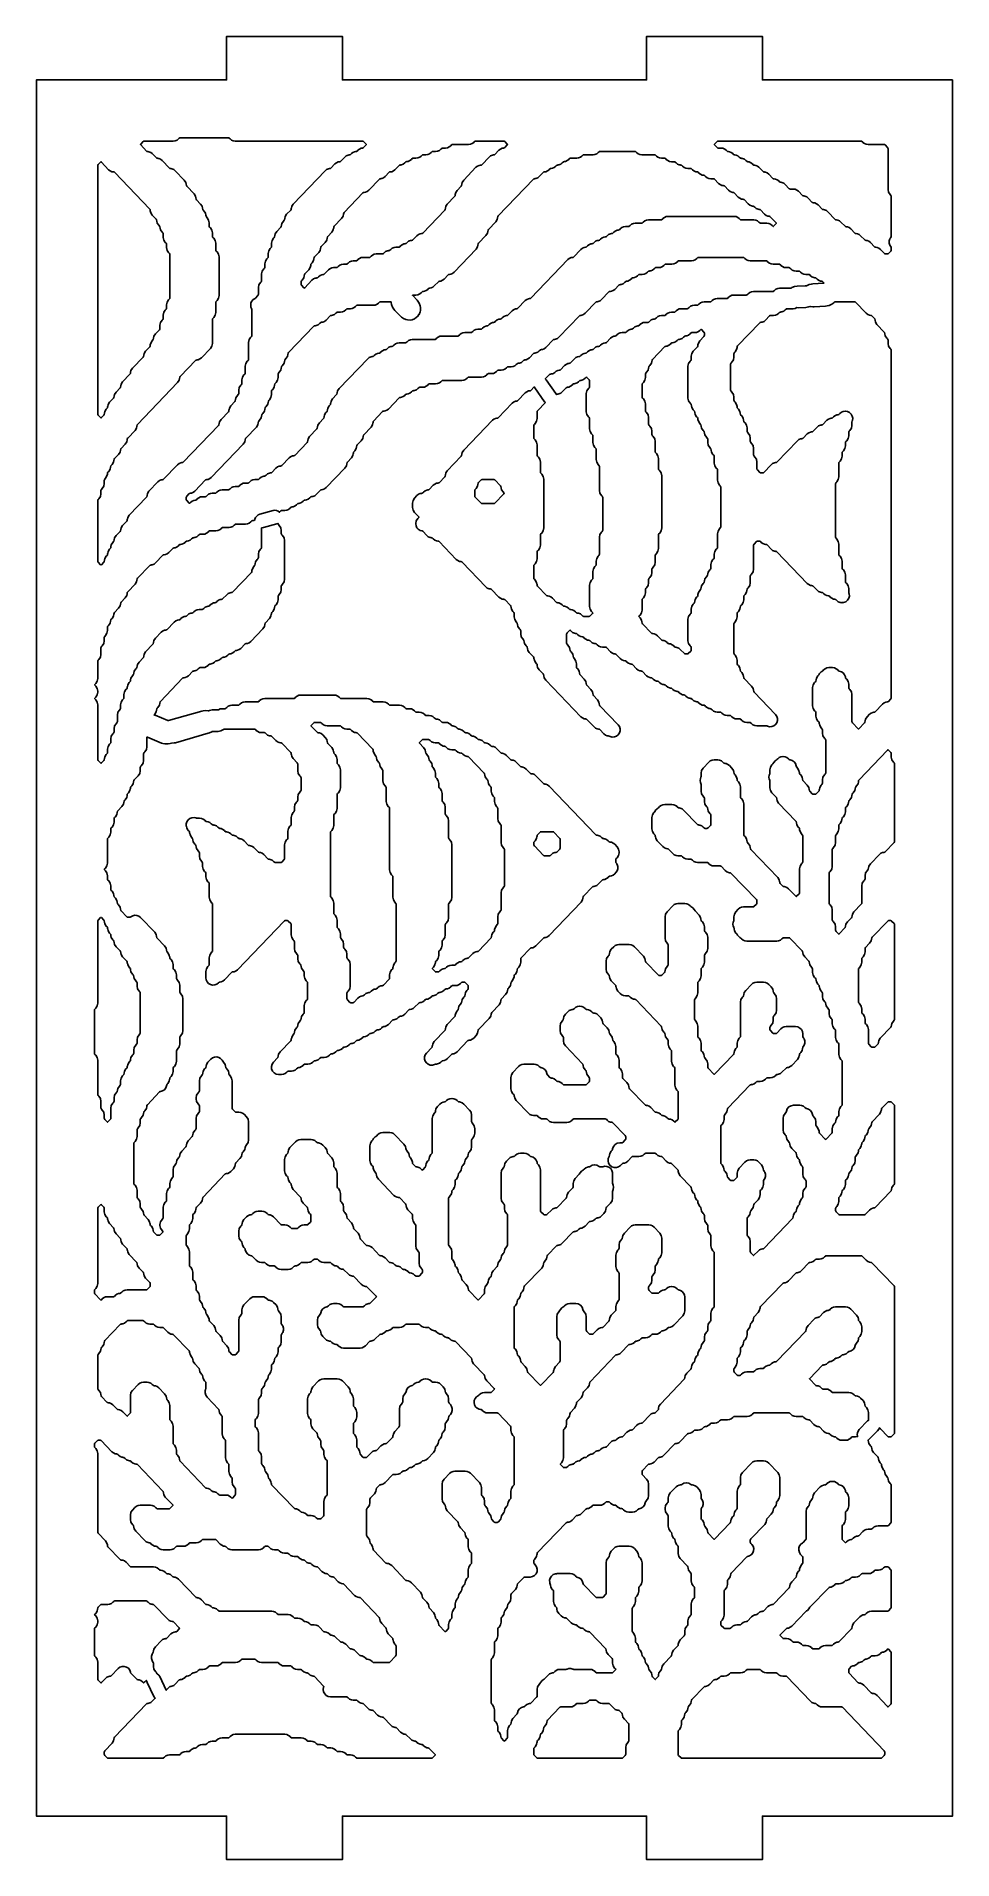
# Model space of a CAD drawing. Header units: millimetres. Extents: x 0 to 63, y 0 to 126.
import ezdxf

# ---------------------------------------------------------------- set-up
doc = ezdxf.new("R2010")
doc.units = ezdxf.units.MM
doc.layers.add('CUT', color=1, linetype='Continuous')

msp = doc.modelspace()

# ---------------------------------------------------------------- linework, layer by layer
at = {"layer": 'CUT'}
for points in [[(63.2679, 123), (50.134, 123), (50.134, 126), (42.134, 126), (42.134, 123), (21.134, 123), (21.134, 126), (13.134, 126), (13.134, 123), (0, 123), (0, 3), (13.134, 3), (13.134, 0), (21.134, 0), (21.134, 3), (42.134, 3), (42.134, 0), (50.134, 0), (50.134, 3), (63.2679, 3)], [(4.453, 94.3908), (4.453, 94.6145), (4.4616, 94.659), (4.4862, 94.697), (4.5405, 94.7537), (4.6435, 94.9132), (4.6795, 95.0997), (4.6795, 95.3234), (4.6881, 95.3679), (4.7127, 95.4059), (4.767, 95.4625), (4.87, 95.6221), (4.8946, 95.7494), (4.8969, 95.7489), (4.9146, 95.8404), (4.9392, 95.8785), (4.9935, 95.9351), (5.0965, 96.0947), (5.1211, 96.222), (5.1234, 96.2215), (5.1411, 96.313), (5.1657, 96.351), (5.22, 96.4077), (5.323, 96.5672), (5.3476, 96.6945), (5.3499, 96.6941), (5.3676, 96.7856), (5.3922, 96.8236), (5.673, 97.1165), (5.776, 97.2761), (5.8006, 97.4034), (5.803, 97.4029), (5.8207, 97.4944), (5.8452, 97.5325), (6.126, 97.8254), (6.229, 97.985), (6.2536, 98.1123), (6.256, 98.1118), (6.2737, 98.2033), (6.2982, 98.2413), (6.8055, 98.7706), (6.9085, 98.9301), (6.9332, 99.0574), (6.9355, 99.0569), (6.9532, 99.1484), (6.9778, 99.1865), (9.7502, 102.0786), (9.8531, 102.2381), (9.8778, 102.3654), (9.8801, 102.365), (9.8978, 102.4565), (9.9224, 102.4945), (10.9985, 103.6171), (11.0236, 103.637), (11.0888, 103.6459), (11.0884, 103.6486), (11.1677, 103.6593), (11.291, 103.7119), (11.3959, 103.7953), (12.0152, 104.4414), (12.1182, 104.601), (12.1543, 104.7874), (12.1543, 106.4289), (12.1629, 106.4733), (12.1874, 106.5114), (12.2417, 106.568), (12.3447, 106.7276), (12.3808, 106.914), (12.3808, 107.6103), (12.3894, 107.6548), (12.414, 107.6928), (12.4682, 107.7495), (12.5712, 107.909), (12.6073, 108.0955), (12.6073, 110.7653), (12.5712, 110.9518), (12.4682, 111.1113), (12.414, 111.1679), (12.3894, 111.206), (12.3808, 111.2504), (12.3808, 111.7104), (12.3447, 111.8969), (12.2417, 112.0565), (12.1874, 112.1131), (12.1629, 112.1511), (12.1543, 112.1956), (12.1543, 112.4193), (12.1182, 112.6058), (12.0152, 112.7653), (11.9609, 112.822), (11.9364, 112.86), (11.9278, 112.9045), (11.9278, 113.1282), (11.8917, 113.3146), (11.7887, 113.4742), (11.7344, 113.5308), (11.7099, 113.5689), (11.6922, 113.6604), (11.6898, 113.6599), (11.6652, 113.7872), (11.5622, 113.9467), (11.5079, 114.0034), (11.4834, 114.0414), (11.4657, 114.1329), (11.4633, 114.1325), (11.4387, 114.2598), (11.3357, 114.4193), (11.0549, 114.7122), (11.0303, 114.7503), (11.0126, 114.8418), (11.0103, 114.8413), (10.9857, 114.9686), (10.8827, 115.1282), (10.3754, 115.6574), (10.3508, 115.6954), (10.3331, 115.7869), (10.3308, 115.7865), (10.3062, 115.9138), (10.2032, 116.0733), (9.5838, 116.7194), (9.4789, 116.8029), (9.3557, 116.8555), (9.2763, 116.8662), (9.2767, 116.8689), (9.2115, 116.8777), (9.1864, 116.8977), (8.6778, 117.4283), (8.5729, 117.5117), (8.4496, 117.5643), (8.3703, 117.575), (8.3707, 117.5778), (8.3055, 117.5866), (8.2804, 117.6066), (7.9983, 117.9009), (7.8934, 117.9843), (7.7701, 118.0369), (7.6908, 118.0476), (7.6911, 118.0503), (7.626, 118.0592), (7.6008, 118.0791), (7.1976, 118.4998), (7.1782, 118.5274), (7.1976, 118.5551), (7.3743, 118.7394), (7.3995, 118.7594), (7.4313, 118.7637), (9.4494, 118.7637), (9.5822, 118.7817), (9.7055, 118.8343), (9.8103, 118.9177), (9.8659, 118.9757), (9.891, 118.9957), (9.9229, 119), (13.2532, 119), (13.285, 118.9957), (13.3101, 118.9757), (13.3657, 118.9177), (13.4706, 118.8343), (13.5939, 118.7817), (13.7267, 118.7637), (22.54, 118.7637), (22.5718, 118.7594), (22.5969, 118.7394), (22.7737, 118.5551), (22.793, 118.5274), (22.7737, 118.4998), (22.5969, 118.3154), (22.5718, 118.2954), (22.5066, 118.2866), (22.507, 118.2839), (22.4277, 118.2732), (22.3044, 118.2206), (22.1995, 118.1371), (22.1439, 118.0791), (22.1188, 118.0592), (22.0536, 118.0503), (22.054, 118.0476), (21.9746, 118.0369), (21.8514, 117.9843), (21.7465, 117.9009), (21.6909, 117.8429), (21.6658, 117.8229), (21.6006, 117.8141), (21.601, 117.8113), (21.5216, 117.8006), (21.3984, 117.748), (21.2935, 117.6646), (21.0114, 117.3703), (20.9863, 117.3503), (20.9211, 117.3415), (20.9215, 117.3388), (20.8421, 117.328), (20.7188, 117.2754), (20.614, 117.192), (20.3319, 116.8977), (20.3067, 116.8777), (20.2416, 116.8689), (20.2419, 116.8662), (20.1626, 116.8555), (20.0393, 116.8029), (19.9344, 116.7194), (17.7295, 114.4193), (17.6265, 114.2598), (17.6019, 114.1325), (17.5996, 114.1329), (17.5819, 114.0414), (17.5573, 114.0034), (17.2765, 113.7105), (17.1735, 113.5509), (17.1489, 113.4236), (17.1466, 113.4241), (17.1289, 113.3326), (17.1043, 113.2945), (17.05, 113.2379), (16.947, 113.0783), (16.9224, 112.951), (16.9201, 112.9515), (16.9024, 112.86), (16.8778, 112.822), (16.597, 112.529), (16.494, 112.3695), (16.4694, 112.2422), (16.467, 112.2426), (16.4493, 112.1511), (16.4248, 112.1131), (16.3705, 112.0565), (16.2675, 111.8969), (16.2314, 111.7104), (16.2314, 111.4867), (16.2228, 111.4423), (16.1983, 111.4042), (16.144, 111.3476), (16.041, 111.188), (16.0049, 111.0016), (16.0049, 110.7779), (15.9963, 110.7334), (15.9718, 110.6954), (15.9175, 110.6387), (15.8145, 110.4792), (15.7784, 110.2927), (15.7784, 110.069), (15.7698, 110.0246), (15.7453, 109.9865), (15.691, 109.9299), (15.588, 109.7703), (15.5519, 109.5839), (15.5519, 109.1239), (15.5433, 109.0794), (15.5188, 109.0414), (15.4645, 108.9847), (15.3615, 108.8252), (15.3254, 108.6387), (15.3254, 108.1787), (15.3168, 108.1343), (15.2922, 108.0962), (15.1222, 107.9188), (15.096, 107.898), (14.9737, 107.8233), (14.8771, 107.7158), (14.8152, 107.5852), (14.7933, 107.4423), (14.8132, 107.2991), (14.8618, 107.1927), (14.8724, 107.1377), (14.8724, 105.3433), (14.8638, 105.2988), (14.8392, 105.2608), (14.7849, 105.2041), (14.6819, 105.0446), (14.6459, 104.8581), (14.6459, 103.6893), (14.6373, 103.6448), (14.6127, 103.6068), (14.5584, 103.5501), (14.4554, 103.3906), (14.4194, 103.2041), (14.4194, 102.7441), (14.4108, 102.6997), (14.3862, 102.6616), (14.3319, 102.605), (14.2289, 102.4454), (14.1929, 102.259), (14.1929, 102.0353), (14.1843, 101.9908), (14.1597, 101.9528), (14.1054, 101.8961), (14.0024, 101.7366), (13.9664, 101.5501), (13.9664, 101.3264), (13.9578, 101.2819), (13.9332, 101.2439), (13.8789, 101.1873), (13.7759, 101.0277), (13.7513, 100.9004), (13.7489, 100.9009), (13.7312, 100.8094), (13.7067, 100.7713), (13.4259, 100.4784), (13.3229, 100.3188), (13.2983, 100.1915), (13.2959, 100.192), (13.2782, 100.1005), (13.2537, 100.0625), (12.7464, 99.5332), (12.6434, 99.3737), (12.6187, 99.2464), (12.6164, 99.2469), (12.5987, 99.1554), (12.5741, 99.1173), (10.139, 96.577), (10.1139, 96.557), (10.0487, 96.5482), (10.0491, 96.5455), (9.9697, 96.5348), (9.8465, 96.4822), (9.7416, 96.3987), (8.78, 95.3956), (8.7548, 95.3756), (8.6897, 95.3668), (8.69, 95.3641), (8.6107, 95.3533), (8.4874, 95.3008), (8.3825, 95.2173), (7.7632, 94.5712), (7.6602, 94.4117), (7.6356, 94.2844), (7.6332, 94.2848), (7.6155, 94.1933), (7.591, 94.1553), (6.4041, 92.9172), (6.3011, 92.7577), (6.2765, 92.6304), (6.2742, 92.6308), (6.2565, 92.5393), (6.2319, 92.5013), (5.9511, 92.2084), (5.8481, 92.0488), (5.8235, 91.9215), (5.8212, 91.922), (5.8035, 91.8305), (5.7789, 91.7924), (5.4981, 91.4995), (5.3951, 91.3399), (5.3705, 91.2126), (5.3681, 91.2131), (5.3504, 91.1216), (5.3259, 91.0836), (5.2716, 91.0269), (5.1686, 90.8674), (5.144, 90.7401), (5.1416, 90.7405), (5.1239, 90.649), (5.0994, 90.611), (5.0451, 90.5543), (4.9421, 90.3948), (4.9175, 90.2675), (4.9151, 90.2679), (4.8974, 90.1765), (4.8729, 90.1384), (4.8186, 90.0818), (4.7156, 89.9222), (4.691, 89.7949), (4.6886, 89.7954), (4.6709, 89.7039), (4.6464, 89.6658), (4.481, 89.4933), (4.453, 89.4723), (4.425, 89.4933), (4.2597, 89.6658), (4.2351, 89.7039), (4.2265, 89.7483), (4.2265, 93.9057), (4.2351, 93.9501), (4.2597, 93.9882), (4.314, 94.0448), (4.417, 94.2044)], [(19.037, 110.3486), (19.14, 110.5082), (19.1646, 110.6355), (19.1669, 110.635), (19.1846, 110.7265), (19.2092, 110.7645), (19.49, 111.0575), (19.593, 111.217), (19.6176, 111.3443), (19.62, 111.3439), (19.6377, 111.4354), (19.6622, 111.4734), (19.943, 111.7663), (20.046, 111.9259), (20.0706, 112.0532), (20.073, 112.0527), (20.0907, 112.1442), (20.1152, 112.1823), (20.396, 112.4752), (20.499, 112.6347), (20.5236, 112.762), (20.526, 112.7616), (20.5437, 112.8531), (20.5682, 112.8911), (21.0756, 113.4203), (21.1785, 113.5799), (21.2032, 113.7072), (21.2055, 113.7067), (21.2232, 113.7982), (21.2478, 113.8363), (22.5504, 115.1951), (22.5755, 115.2151), (22.6407, 115.2239), (22.6403, 115.2266), (22.7196, 115.2374), (22.8429, 115.29), (22.9478, 115.3734), (23.6829, 116.1403), (23.708, 116.1603), (23.7732, 116.1691), (23.7728, 116.1718), (23.8522, 116.1825), (23.9755, 116.2351), (24.0803, 116.3186), (24.3624, 116.6128), (24.3876, 116.6328), (24.4527, 116.6416), (24.4524, 116.6444), (24.5317, 116.6551), (24.655, 116.7077), (24.7598, 116.7911), (25.042, 117.0854), (25.0671, 117.1054), (25.1323, 117.1142), (25.1319, 117.1169), (25.2112, 117.1277), (25.3345, 117.1803), (25.4394, 117.2637), (25.495, 117.3217), (25.5201, 117.3417), (25.5853, 117.3505), (25.5849, 117.3532), (25.6643, 117.364), (25.7875, 117.4165), (25.8924, 117.5), (25.948, 117.558), (25.9731, 117.578), (26.0049, 117.5823), (26.211, 117.5823), (26.3438, 117.6002), (26.467, 117.6528), (26.5719, 117.7363), (26.6275, 117.7943), (26.6526, 117.8143), (26.6845, 117.8186), (26.8905, 117.8186), (27.0233, 117.8365), (27.1466, 117.8891), (27.2514, 117.9726), (27.307, 118.0306), (27.3322, 118.0505), (27.364, 118.0549), (27.57, 118.0549), (27.7028, 118.0728), (27.8261, 118.1254), (27.931, 118.2088), (27.9866, 118.2668), (28.0117, 118.2868), (28.0435, 118.2911), (28.2495, 118.2911), (28.3823, 118.3091), (28.5056, 118.3617), (28.6105, 118.4451), (28.6661, 118.5031), (28.6912, 118.5231), (28.723, 118.5274), (29.8351, 118.5274), (29.9679, 118.5454), (30.0912, 118.598), (30.196, 118.6814), (30.2516, 118.7394), (30.2768, 118.7594), (30.3086, 118.7637), (32.2798, 118.7637), (32.3117, 118.7594), (32.3368, 118.7394), (32.5135, 118.5551), (32.5329, 118.5274), (32.5135, 118.4998), (32.3368, 118.3154), (32.3117, 118.2954), (32.2465, 118.2866), (32.2469, 118.2839), (32.1675, 118.2732), (32.0442, 118.2206), (31.9394, 118.1371), (31.6573, 117.8429), (31.6321, 117.8229), (31.567, 117.8141), (31.5673, 117.8113), (31.488, 117.8006), (31.3647, 117.748), (31.2598, 117.6646), (30.7512, 117.134), (30.7261, 117.114), (30.6609, 117.1052), (30.6613, 117.1025), (30.5819, 117.0917), (30.4587, 117.0392), (30.3538, 116.9557), (29.508, 116.0733), (29.405, 115.9138), (29.3803, 115.7865), (29.378, 115.7869), (29.3603, 115.6954), (29.3357, 115.6574), (29.0549, 115.3645), (28.9519, 115.2049), (28.9273, 115.0776), (28.925, 115.0781), (28.9073, 114.9866), (28.8827, 114.9485), (28.3754, 114.4193), (28.2724, 114.2598), (28.2478, 114.1325), (28.2455, 114.1329), (28.2278, 114.0414), (28.2032, 114.0034), (26.6741, 112.4083), (26.649, 112.3883), (26.5838, 112.3795), (26.5842, 112.3767), (26.5048, 112.366), (26.3815, 112.3134), (26.2767, 112.23), (25.9946, 111.9357), (25.9694, 111.9157), (25.9043, 111.9069), (25.9046, 111.9042), (25.8253, 111.8934), (25.702, 111.8408), (25.5971, 111.7574), (25.5415, 111.6994), (25.5164, 111.6794), (25.4513, 111.6706), (25.4516, 111.6679), (25.3723, 111.6571), (25.249, 111.6046), (25.1441, 111.5211), (25.0885, 111.4631), (25.0634, 111.4431), (25.0316, 111.4388), (24.8255, 111.4388), (24.6927, 111.4209), (24.5695, 111.3683), (24.4646, 111.2848), (24.409, 111.2268), (24.3839, 111.2068), (24.3187, 111.198), (24.3191, 111.1953), (24.2397, 111.1846), (24.1165, 111.132), (24.0116, 111.0485), (23.956, 110.9905), (23.9309, 110.9705), (23.899, 110.9662), (23.4665, 110.9662), (23.3337, 110.9483), (23.2104, 110.8957), (23.1056, 110.8123), (23.05, 110.7543), (23.0248, 110.7343), (22.993, 110.73), (22.5605, 110.73), (22.4277, 110.712), (22.3044, 110.6594), (22.1995, 110.576), (22.1439, 110.518), (22.1188, 110.498), (22.087, 110.4937), (21.8809, 110.4937), (21.7481, 110.4757), (21.6249, 110.4231), (21.52, 110.3397), (21.4644, 110.2817), (21.4393, 110.2617), (21.4075, 110.2574), (21.2014, 110.2574), (21.0686, 110.2394), (20.9453, 110.1868), (20.8405, 110.1034), (20.7849, 110.0454), (20.7598, 110.0254), (20.7279, 110.0211), (20.5219, 110.0211), (20.3891, 110.0031), (20.2658, 109.9505), (20.161, 109.8671), (19.8788, 109.5728), (19.8537, 109.5528), (19.7886, 109.544), (19.7889, 109.5413), (19.7096, 109.5306), (19.5863, 109.478), (19.4814, 109.3945), (19.4258, 109.3365), (19.4007, 109.3165), (19.3355, 109.3077), (19.3359, 109.305), (19.2565, 109.2943), (19.1333, 109.2417), (19.0284, 109.1582), (18.5245, 108.6325), (18.4965, 108.6115), (18.4685, 108.6325), (18.3032, 108.8051), (18.2786, 108.8431), (18.27, 108.8876), (18.27, 109.028), (18.2786, 109.0725), (18.3032, 109.1105), (18.3575, 109.1672), (18.4604, 109.3267), (18.4851, 109.454), (18.4874, 109.4536), (18.5051, 109.5451), (18.5297, 109.5831), (18.8105, 109.876), (18.9135, 110.0356), (18.9381, 110.1629), (18.9404, 110.1624), (18.9581, 110.2539), (18.9827, 110.292)], [(57.3099, 118.5454), (57.4427, 118.5274), (58.5548, 118.5274), (58.5866, 118.5231), (58.6117, 118.5031), (58.7818, 118.3257), (58.8063, 118.2877), (58.8149, 118.2432), (58.8149, 115.4204), (58.851, 115.2339), (58.954, 115.0743), (59.0083, 115.0177), (59.0328, 114.9797), (59.0414, 114.9352), (59.0414, 112.1956), (59.0328, 112.1511), (58.9823, 112.0728), (58.9854, 112.0708), (58.946, 112.0146), (58.9001, 111.8694), (58.9001, 111.7171), (58.946, 111.5719), (58.9854, 111.5157), (58.9823, 111.5137), (59.0328, 111.4354), (59.0414, 111.3909), (59.0414, 111.2504), (59.0328, 111.206), (59.0083, 111.1679), (58.8382, 110.9905), (58.8131, 110.9705), (58.7813, 110.9662), (58.6221, 110.9662), (58.5903, 110.9705), (58.5651, 110.9905), (58.283, 111.2848), (58.1782, 111.3683), (58.0549, 111.4209), (57.9755, 111.4316), (57.9759, 111.4343), (57.9107, 111.4431), (57.8856, 111.4631), (57.6035, 111.7574), (57.4986, 111.8408), (57.3754, 111.8934), (57.296, 111.9042), (57.2964, 111.9069), (57.2312, 111.9157), (57.2061, 111.9357), (56.924, 112.23), (56.8191, 112.3134), (56.6958, 112.366), (56.6165, 112.3767), (56.6169, 112.3795), (56.5517, 112.3883), (56.5266, 112.4083), (56.2445, 112.7025), (56.1396, 112.786), (56.0163, 112.8386), (55.937, 112.8493), (55.9373, 112.852), (55.8722, 112.8608), (55.847, 112.8808), (55.5649, 113.1751), (55.4601, 113.2586), (55.3368, 113.3112), (55.2574, 113.3219), (55.2578, 113.3246), (55.1926, 113.3334), (55.1675, 113.3534), (54.6589, 113.884), (54.554, 113.9674), (54.4308, 114.02), (54.3514, 114.0307), (54.3518, 114.0335), (54.2866, 114.0423), (54.2615, 114.0623), (53.9794, 114.3566), (53.8745, 114.44), (53.7512, 114.4926), (53.6719, 114.5033), (53.6723, 114.506), (53.6071, 114.5149), (53.582, 114.5348), (53.2999, 114.8291), (53.195, 114.9126), (53.0717, 114.9652), (52.9924, 114.9759), (52.9927, 114.9786), (52.9276, 114.9874), (52.9024, 115.0074), (52.6203, 115.3017), (52.5155, 115.3851), (52.3922, 115.4377), (52.2594, 115.4557), (52.0533, 115.4557), (52.0215, 115.46), (51.9964, 115.48), (51.7143, 115.7743), (51.6094, 115.8577), (51.4862, 115.9103), (51.4068, 115.921), (51.4072, 115.9238), (51.342, 115.9326), (51.3169, 115.9526), (51.2613, 116.0106), (51.1564, 116.094), (51.0331, 116.1466), (50.9538, 116.1573), (50.9542, 116.16), (50.889, 116.1689), (50.8639, 116.1889), (50.5818, 116.4831), (50.4769, 116.5666), (50.3536, 116.6192), (50.2743, 116.6299), (50.2746, 116.6326), (50.2095, 116.6414), (50.1843, 116.6614), (49.9022, 116.9557), (49.7974, 117.0392), (49.6741, 117.0917), (49.5947, 117.1025), (49.5951, 117.1052), (49.5299, 117.114), (49.5048, 117.134), (49.4492, 117.192), (49.3443, 117.2754), (49.2211, 117.328), (49.1417, 117.3388), (49.1421, 117.3415), (49.0769, 117.3503), (49.0518, 117.3703), (48.9962, 117.4283), (48.8913, 117.5117), (48.7681, 117.5643), (48.6887, 117.575), (48.6891, 117.5778), (48.6239, 117.5866), (48.5988, 117.6066), (48.5432, 117.6646), (48.4383, 117.748), (48.3151, 117.8006), (48.2357, 117.8113), (48.2361, 117.8141), (48.1709, 117.8229), (48.1458, 117.8429), (48.0902, 117.9009), (47.9853, 117.9843), (47.862, 118.0369), (47.7827, 118.0476), (47.783, 118.0503), (47.7179, 118.0592), (47.6928, 118.0791), (47.6372, 118.1371), (47.5323, 118.2206), (47.409, 118.2732), (47.2762, 118.2911), (47.0702, 118.2911), (47.0384, 118.2954), (47.0132, 118.3154), (46.8365, 118.4998), (46.8171, 118.5274), (46.8365, 118.5551), (47.0132, 118.7394), (47.0384, 118.7594), (47.0702, 118.7637), (56.9692, 118.7637), (57.001, 118.7594), (57.0262, 118.7394), (57.0818, 118.6814), (57.1866, 118.598)], [(7.842, 114.0345), (7.8597, 113.943), (7.8621, 113.9435), (7.8867, 113.8162), (7.9897, 113.6566), (8.2705, 113.3637), (8.2951, 113.3257), (8.3128, 113.2342), (8.3151, 113.2346), (8.3397, 113.1073), (8.4427, 112.9478), (8.497, 112.8911), (8.5216, 112.8531), (8.5393, 112.7616), (8.5416, 112.762), (8.5662, 112.6347), (8.6692, 112.4752), (8.7235, 112.4186), (8.7481, 112.3805), (8.7567, 112.3361), (8.7567, 112.1123), (8.7927, 111.9259), (8.8957, 111.7663), (8.95, 111.7097), (8.9746, 111.6716), (8.9832, 111.6272), (8.9832, 111.4035), (9.0192, 111.217), (9.1222, 111.0575), (9.1765, 111.0008), (9.2011, 110.9628), (9.2097, 110.9183), (9.2097, 107.9424), (9.2011, 107.898), (9.1765, 107.8599), (9.1222, 107.8033), (9.0192, 107.6437), (8.9832, 107.4573), (8.9832, 107.2336), (8.9746, 107.1891), (8.95, 107.1511), (8.8957, 107.0944), (8.7927, 106.9349), (8.7567, 106.7484), (8.7567, 106.5247), (8.7481, 106.4802), (8.7235, 106.4422), (8.6692, 106.3856), (8.5662, 106.226), (8.5302, 106.0396), (8.5302, 105.8158), (8.5216, 105.7714), (8.497, 105.7333), (8.2162, 105.4404), (8.1132, 105.2809), (8.0886, 105.1536), (8.0862, 105.154), (8.0685, 105.0625), (8.044, 105.0245), (7.9897, 104.9678), (7.8867, 104.8083), (7.8621, 104.681), (7.8597, 104.6815), (7.842, 104.59), (7.8175, 104.5519), (7.5367, 104.259), (7.4337, 104.0994), (7.4091, 103.9721), (7.4067, 103.9726), (7.389, 103.8811), (7.3645, 103.843), (6.6306, 103.0775), (6.5277, 102.918), (6.503, 102.7907), (6.5007, 102.7912), (6.483, 102.6997), (6.4584, 102.6616), (5.9511, 102.1324), (5.8481, 101.9728), (5.8235, 101.8456), (5.8212, 101.846), (5.8035, 101.7545), (5.7789, 101.7165), (5.4981, 101.4235), (5.3951, 101.264), (5.3705, 101.1367), (5.3681, 101.1371), (5.3504, 101.0457), (5.3259, 101.0076), (5.0451, 100.7147), (4.9421, 100.5551), (4.9175, 100.4278), (4.9151, 100.4283), (4.8974, 100.3368), (4.8729, 100.2987), (4.8186, 100.2421), (4.7156, 100.0826), (4.691, 99.9553), (4.6886, 99.9557), (4.6709, 99.8642), (4.6464, 99.8262), (4.481, 99.6536), (4.453, 99.6326), (4.425, 99.6536), (4.2597, 99.8262), (4.2351, 99.8642), (4.2265, 99.9087), (4.2265, 117.0618), (4.2351, 117.1062), (4.2597, 117.1443), (4.425, 117.3168), (4.453, 117.3379), (4.481, 117.3168), (4.9849, 116.7911), (5.0898, 116.7077), (5.2131, 116.6551), (5.2924, 116.6444), (5.292, 116.6416), (5.3572, 116.6328), (5.3823, 116.6128), (7.8175, 114.0726)], [(10.6357, 94.4307), (10.6354, 94.4334), (10.7147, 94.4441), (10.838, 94.4967), (10.9429, 94.5802), (11.678, 95.347), (11.7031, 95.367), (11.7683, 95.3758), (11.7679, 95.3785), (11.8473, 95.3893), (11.9705, 95.4419), (12.0754, 95.5253), (14.2803, 97.8254), (14.3833, 97.985), (14.4079, 98.1123), (14.4103, 98.1118), (14.428, 98.2033), (14.4525, 98.2413), (15.1863, 99.0068), (15.2893, 99.1664), (15.314, 99.2937), (15.3163, 99.2932), (15.334, 99.3847), (15.3586, 99.4228), (15.4129, 99.4794), (15.5158, 99.639), (15.5405, 99.7663), (15.5428, 99.7658), (15.5605, 99.8573), (15.5851, 99.8953), (15.6394, 99.952), (15.7424, 100.1115), (15.767, 100.2388), (15.7693, 100.2384), (15.787, 100.3299), (15.8116, 100.3679), (15.8659, 100.4246), (15.9689, 100.5841), (15.9935, 100.7114), (15.9958, 100.711), (16.0135, 100.8025), (16.0381, 100.8405), (16.0924, 100.8971), (16.1954, 101.0567), (16.2314, 101.2431), (16.2314, 101.4669), (16.24, 101.5113), (16.2646, 101.5494), (16.3189, 101.606), (16.4219, 101.7655), (16.4465, 101.8928), (16.4488, 101.8924), (16.4665, 101.9839), (16.4911, 102.0219), (16.5454, 102.0786), (16.6484, 102.2381), (16.6844, 102.4246), (16.6844, 102.6483), (16.693, 102.6927), (16.7176, 102.7308), (16.7719, 102.7874), (16.8749, 102.947), (16.8995, 103.0743), (16.9019, 103.0738), (16.9196, 103.1653), (16.9441, 103.2034), (16.9984, 103.26), (17.1014, 103.4196), (17.126, 103.5468), (17.1284, 103.5464), (17.1461, 103.6379), (17.1706, 103.6759), (17.2249, 103.7326), (17.3279, 103.8921), (17.3525, 104.0194), (17.3549, 104.019), (17.3726, 104.1105), (17.3971, 104.1485), (19.1527, 105.9799), (19.1779, 105.9999), (19.243, 106.0087), (19.2427, 106.0114), (19.322, 106.0222), (19.4453, 106.0748), (19.5502, 106.1582), (19.6058, 106.2162), (19.6309, 106.2362), (19.6961, 106.245), (19.6957, 106.2477), (19.775, 106.2585), (19.8983, 106.3111), (20.0032, 106.3945), (20.2853, 106.6888), (20.3104, 106.7088), (20.3756, 106.7176), (20.3752, 106.7203), (20.4546, 106.731), (20.5778, 106.7836), (20.6827, 106.8671), (20.7383, 106.9251), (20.7634, 106.9451), (20.7952, 106.9494), (21.0013, 106.9494), (21.1341, 106.9673), (21.2574, 107.0199), (21.3622, 107.1034), (21.4178, 107.1614), (21.443, 107.1814), (21.4748, 107.1857), (21.6808, 107.1857), (21.8136, 107.2036), (21.9369, 107.2562), (22.0418, 107.3396), (22.0973, 107.3976), (22.1225, 107.4176), (22.1543, 107.4219), (23.2664, 107.4219), (23.3992, 107.4399), (23.5224, 107.4925), (23.6273, 107.5759), (23.6829, 107.6339), (23.708, 107.6539), (23.7399, 107.6582), (24.4512, 107.6582), (24.4893, 107.6515), (24.5025, 107.6152), (24.529, 107.4657), (24.5998, 107.2839), (24.6878, 107.1461), (24.7483, 107.0691), (25.1332, 106.6676), (25.2076, 106.6038), (25.3416, 106.5102), (25.5202, 106.4317), (25.6308, 106.4073), (25.8258, 106.4032), (25.9373, 106.4229), (26.1191, 106.4937), (26.2327, 106.5662), (26.3394, 106.6578), (26.4164, 106.7755), (26.4186, 106.7801), (26.4202, 106.7825), (26.4987, 106.9611), (26.5231, 107.0716), (26.5273, 107.2667), (26.5075, 107.3782), (26.4367, 107.56), (26.3488, 107.6977), (26.2882, 107.7748), (25.9856, 108.0905), (25.9662, 108.1181), (25.9708, 108.1247), (25.9731, 108.1265), (26.0049, 108.1308), (26.211, 108.1308), (26.3438, 108.1488), (26.467, 108.2014), (26.5719, 108.2848), (26.6275, 108.3428), (26.6526, 108.3628), (26.7178, 108.3716), (26.7174, 108.3743), (26.7968, 108.385), (26.9201, 108.4376), (27.0249, 108.5211), (27.0805, 108.5791), (27.1057, 108.5991), (27.1708, 108.6079), (27.1705, 108.6106), (27.2498, 108.6213), (27.3731, 108.6739), (27.4779, 108.7574), (27.76, 109.0517), (27.7852, 109.0716), (27.8503, 109.0805), (27.85, 109.0832), (27.9293, 109.0939), (28.0526, 109.1465), (28.1575, 109.2299), (28.4396, 109.5242), (28.4647, 109.5442), (28.5299, 109.553), (28.5295, 109.5558), (28.6089, 109.5665), (28.7321, 109.6191), (28.837, 109.7025), (30.3624, 111.2938), (30.4654, 111.4533), (30.49, 111.5806), (30.4923, 111.5802), (30.51, 111.6716), (30.5346, 111.7097), (31.0419, 112.2389), (31.1449, 112.3985), (31.1695, 112.5258), (31.1719, 112.5253), (31.1896, 112.6168), (31.2141, 112.6548), (31.7214, 113.1841), (31.8244, 113.3436), (31.849, 113.4709), (31.8514, 113.4704), (31.8691, 113.5619), (31.8936, 113.6), (34.3288, 116.1403), (34.3539, 116.1603), (34.4191, 116.1691), (34.4187, 116.1718), (34.4981, 116.1825), (34.6213, 116.2351), (34.7262, 116.3186), (35.0083, 116.6128), (35.0334, 116.6328), (35.0986, 116.6416), (35.0982, 116.6444), (35.1776, 116.6551), (35.3009, 116.7077), (35.4057, 116.7911), (35.4613, 116.8491), (35.4864, 116.8691), (35.5516, 116.8779), (35.5513, 116.8806), (35.6306, 116.8914), (35.7539, 116.944), (35.8587, 117.0274), (35.9143, 117.0854), (35.9395, 117.1054), (36.0046, 117.1142), (36.0043, 117.1169), (36.0836, 117.1277), (36.2069, 117.1803), (36.3118, 117.2637), (36.3674, 117.3217), (36.3925, 117.3417), (36.4577, 117.3505), (36.4573, 117.3532), (36.5366, 117.364), (36.6599, 117.4165), (36.7648, 117.5), (36.8204, 117.558), (36.8455, 117.578), (36.8773, 117.5823), (37.3099, 117.5823), (37.4427, 117.6002), (37.5659, 117.6528), (37.6708, 117.7363), (37.7264, 117.7943), (37.7515, 117.8143), (37.7833, 117.8186), (38.4424, 117.8186), (38.5752, 117.8365), (38.6985, 117.8891), (38.8033, 117.9726), (38.8589, 118.0306), (38.8841, 118.0505), (38.9159, 118.0549), (41.3402, 118.0549), (41.372, 118.0505), (41.3971, 118.0306), (41.4527, 117.9726), (41.5576, 117.8891), (41.6808, 117.8365), (41.8136, 117.8186), (42.6992, 117.8186), (42.731, 117.8143), (42.7562, 117.7943), (42.8118, 117.7363), (42.9166, 117.6528), (43.0399, 117.6002), (43.1727, 117.5823), (43.3787, 117.5823), (43.4106, 117.578), (43.4357, 117.558), (43.4913, 117.5), (43.5961, 117.4165), (43.7194, 117.364), (43.8522, 117.346), (44.0583, 117.346), (44.0901, 117.3417), (44.1152, 117.3217), (44.1708, 117.2637), (44.2757, 117.1803), (44.3989, 117.1277), (44.4783, 117.1169), (44.4779, 117.1142), (44.5431, 117.1054), (44.5682, 117.0854), (44.6238, 117.0274), (44.7287, 116.944), (44.852, 116.8914), (44.9848, 116.8734), (45.1908, 116.8734), (45.2226, 116.8691), (45.2477, 116.8491), (45.3033, 116.7911), (45.4082, 116.7077), (45.5315, 116.6551), (45.6108, 116.6444), (45.6105, 116.6416), (45.6756, 116.6328), (45.7008, 116.6128), (45.7564, 116.5548), (45.8612, 116.4714), (45.9845, 116.4188), (46.0638, 116.4081), (46.0635, 116.4054), (46.1286, 116.3965), (46.1538, 116.3765), (46.2094, 116.3186), (46.3142, 116.2351), (46.4375, 116.1825), (46.5703, 116.1646), (46.7764, 116.1646), (46.8082, 116.1603), (46.8333, 116.1403), (47.1154, 115.846), (47.2203, 115.7625), (47.3435, 115.7099), (47.4229, 115.6992), (47.4225, 115.6965), (47.4877, 115.6877), (47.5128, 115.6677), (47.7949, 115.3734), (47.8998, 115.29), (48.0231, 115.2374), (48.1024, 115.2266), (48.102, 115.2239), (48.1672, 115.2151), (48.1923, 115.1951), (48.4745, 114.9008), (48.5793, 114.8174), (48.7026, 114.7648), (48.7819, 114.7541), (48.7816, 114.7513), (48.8467, 114.7425), (48.8719, 114.7225), (49.154, 114.4283), (49.2588, 114.3448), (49.3821, 114.2922), (49.4615, 114.2815), (49.4611, 114.2788), (49.5263, 114.27), (49.5514, 114.25), (49.607, 114.192), (49.7119, 114.1085), (49.8351, 114.0559), (49.9145, 114.0452), (49.9141, 114.0425), (49.9793, 114.0337), (50.0044, 114.0137), (50.2865, 113.7194), (50.3914, 113.636), (50.5147, 113.5834), (50.594, 113.5726), (50.5936, 113.5699), (50.6588, 113.5611), (50.6839, 113.5411), (51.0872, 113.1205), (51.1065, 113.0928), (51.0872, 113.0652), (50.9151, 112.8857), (50.8872, 112.8647), (50.8592, 112.8857), (50.8083, 112.9388), (50.7034, 113.0223), (50.5801, 113.0749), (50.4473, 113.0928), (50.0148, 113.0928), (49.983, 113.0971), (49.9578, 113.1171), (49.9022, 113.1751), (49.7974, 113.2586), (49.6741, 113.3112), (49.5413, 113.3291), (48.6557, 113.3291), (48.6239, 113.3334), (48.5988, 113.3534), (48.5432, 113.4114), (48.4383, 113.4948), (48.3151, 113.5474), (48.1822, 113.5654), (43.6257, 113.5654), (43.4929, 113.5474), (43.3696, 113.4948), (43.2648, 113.4114), (43.2092, 113.3534), (43.184, 113.3334), (43.1522, 113.3291), (42.2667, 113.3291), (42.1339, 113.3112), (42.0106, 113.2586), (41.9057, 113.1751), (41.8501, 113.1171), (41.825, 113.0971), (41.7932, 113.0928), (41.3606, 113.0928), (41.2278, 113.0749), (41.1046, 113.0223), (40.9997, 112.9388), (40.9441, 112.8808), (40.919, 112.8608), (40.8871, 112.8565), (40.6811, 112.8565), (40.5483, 112.8386), (40.425, 112.786), (40.3202, 112.7025), (40.2646, 112.6445), (40.2394, 112.6246), (40.1743, 112.6157), (40.1746, 112.613), (40.0953, 112.6023), (39.972, 112.5497), (39.8671, 112.4663), (39.8116, 112.4083), (39.7864, 112.3883), (39.7213, 112.3795), (39.7216, 112.3767), (39.6423, 112.366), (39.519, 112.3134), (39.4141, 112.23), (39.3585, 112.172), (39.3334, 112.152), (39.2682, 112.1432), (39.2686, 112.1405), (39.1893, 112.1297), (39.066, 112.0771), (38.9611, 111.9937), (38.9055, 111.9357), (38.8804, 111.9157), (38.8152, 111.9069), (38.8156, 111.9042), (38.7362, 111.8934), (38.613, 111.8408), (38.5081, 111.7574), (38.4525, 111.6994), (38.4274, 111.6794), (38.3622, 111.6706), (38.3626, 111.6679), (38.2832, 111.6571), (38.16, 111.6046), (38.0551, 111.5211), (37.9995, 111.4631), (37.9744, 111.4431), (37.9092, 111.4343), (37.9096, 111.4316), (37.8302, 111.4209), (37.7069, 111.3683), (37.6021, 111.2848), (37.0935, 110.7543), (37.0683, 110.7343), (37.0032, 110.7254), (37.0035, 110.7227), (36.9242, 110.712), (36.8009, 110.6594), (36.696, 110.576), (34.1489, 107.9188), (34.1237, 107.8988), (34.0586, 107.89), (34.0589, 107.8873), (33.9796, 107.8766), (33.8563, 107.824), (33.7514, 107.7405), (33.2428, 107.2099), (33.2177, 107.19), (33.1525, 107.1811), (33.1529, 107.1784), (33.0735, 107.1677), (32.9503, 107.1151), (32.8454, 107.0317), (32.5633, 106.7374), (32.5382, 106.7174), (32.473, 106.7086), (32.4734, 106.7059), (32.394, 106.6951), (32.2707, 106.6425), (32.1659, 106.5591), (32.1103, 106.5011), (32.0852, 106.4811), (32.02, 106.4723), (32.0204, 106.4696), (31.941, 106.4588), (31.8177, 106.4062), (31.7129, 106.3228), (31.6573, 106.2648), (31.6321, 106.2448), (31.567, 106.236), (31.5673, 106.2333), (31.488, 106.2225), (31.3647, 106.17), (31.2598, 106.0865), (31.2042, 106.0285), (31.1791, 106.0085), (31.114, 105.9997), (31.1143, 105.997), (31.035, 105.9863), (30.9117, 105.9337), (30.8068, 105.8502), (30.7512, 105.7922), (30.7261, 105.7722), (30.6943, 105.7679), (30.4882, 105.7679), (30.3554, 105.75), (30.2322, 105.6974), (30.1273, 105.6139), (30.0717, 105.5559), (30.0466, 105.5359), (30.0148, 105.5316), (29.5822, 105.5316), (29.4494, 105.5137), (29.3261, 105.4611), (29.2213, 105.3777), (29.1657, 105.3197), (29.1406, 105.2997), (29.1087, 105.2954), (27.9967, 105.2954), (27.8639, 105.2774), (27.7406, 105.2248), (27.6357, 105.1414), (27.5801, 105.0834), (27.555, 105.0634), (27.5232, 105.0591), (25.9581, 105.0591), (25.8253, 105.0411), (25.702, 104.9885), (25.5971, 104.9051), (25.5415, 104.8471), (25.5164, 104.8271), (25.4846, 104.8228), (25.0521, 104.8228), (24.9192, 104.8048), (24.796, 104.7522), (24.6911, 104.6688), (24.6355, 104.6108), (24.6104, 104.5908), (24.5452, 104.582), (24.5456, 104.5793), (24.4662, 104.5685), (24.343, 104.5159), (24.2381, 104.4325), (24.1825, 104.3745), (24.1574, 104.3545), (24.0922, 104.3457), (24.0926, 104.343), (24.0132, 104.3323), (23.89, 104.2797), (23.7851, 104.1962), (23.7295, 104.1382), (23.7044, 104.1182), (23.6392, 104.1094), (23.6396, 104.1067), (23.5602, 104.096), (23.4369, 104.0434), (23.3321, 103.9599), (23.2765, 103.9019), (23.2513, 103.8819), (23.1862, 103.8731), (23.1865, 103.8704), (23.1072, 103.8597), (22.9839, 103.8071), (22.879, 103.7236), (20.9006, 101.6598), (20.7977, 101.5003), (20.773, 101.373), (20.7707, 101.3734), (20.753, 101.2819), (20.7284, 101.2439), (20.4476, 100.951), (20.3446, 100.7914), (20.32, 100.6641), (20.3177, 100.6646), (20.3, 100.5731), (20.2754, 100.535), (20.2211, 100.4784), (20.1181, 100.3188), (20.0935, 100.1915), (20.0912, 100.192), (20.0735, 100.1005), (20.0489, 100.0625), (19.9946, 100.0058), (19.8916, 99.8463), (19.867, 99.719), (19.8647, 99.7194), (19.847, 99.6279), (19.8224, 99.5899), (19.5416, 99.297), (19.4386, 99.1374), (19.414, 99.0101), (19.4116, 99.0106), (19.3939, 98.9191), (19.3694, 98.881), (18.8621, 98.3518), (18.7591, 98.1923), (18.7345, 98.065), (18.7321, 98.0654), (18.7144, 97.9739), (18.6899, 97.9359), (17.8403, 97.0496), (17.8152, 97.0296), (17.75, 97.0208), (17.7503, 97.0181), (17.671, 97.0074), (17.5477, 96.9548), (17.4429, 96.8713), (16.9342, 96.3408), (16.9091, 96.3208), (16.8439, 96.3119), (16.8443, 96.3092), (16.765, 96.2985), (16.6417, 96.2459), (16.5368, 96.1625), (16.2547, 95.8682), (16.2296, 95.8482), (16.1644, 95.8394), (16.1648, 95.8367), (16.0854, 95.8259), (15.9622, 95.7733), (15.8573, 95.6899), (15.8017, 95.6319), (15.7766, 95.6119), (15.7114, 95.6031), (15.7118, 95.6004), (15.6324, 95.5896), (15.5092, 95.537), (15.4043, 95.4536), (15.3487, 95.3956), (15.3236, 95.3756), (15.2917, 95.3713), (15.0857, 95.3713), (14.9529, 95.3533), (14.8296, 95.3008), (14.7248, 95.2173), (14.6692, 95.1593), (14.644, 95.1393), (14.6122, 95.135), (14.4062, 95.135), (14.2734, 95.1171), (14.1501, 95.0645), (14.0452, 94.981), (13.9896, 94.923), (13.9645, 94.903), (13.9327, 94.8987), (13.7267, 94.8987), (13.5939, 94.8808), (13.4706, 94.8282), (13.3657, 94.7447), (13.3101, 94.6867), (13.285, 94.6668), (13.2532, 94.6624), (12.8206, 94.6624), (12.6878, 94.6445), (12.5646, 94.5919), (12.4597, 94.5085), (12.4041, 94.4505), (12.379, 94.4305), (12.3471, 94.4262), (12.1411, 94.4262), (12.0083, 94.4082), (11.885, 94.3556), (11.7802, 94.2722), (11.7246, 94.2142), (11.6994, 94.1942), (11.6676, 94.1899), (11.4616, 94.1899), (11.3288, 94.1719), (11.2055, 94.1193), (11.1006, 94.0359), (11.045, 93.9779), (11.0199, 93.9579), (10.9547, 93.9491), (10.9551, 93.9464), (10.8758, 93.9356), (10.7525, 93.883), (10.6476, 93.7996), (10.5967, 93.7465), (10.5687, 93.7254), (10.5408, 93.7465), (10.3754, 93.919), (10.3508, 93.957), (10.3422, 94.0015), (10.3422, 94.142), (10.3508, 94.1864), (10.3754, 94.2245), (10.5454, 94.4019), (10.5706, 94.4219)], [(17.5923, 93.4767), (17.6575, 93.4855), (17.6571, 93.4882), (17.7365, 93.499), (17.8597, 93.5516), (17.9646, 93.635), (18.0202, 93.693), (18.0453, 93.713), (18.1105, 93.7218), (18.1101, 93.7245), (18.1895, 93.7353), (18.3128, 93.7879), (18.4176, 93.8713), (18.4732, 93.9293), (18.4983, 93.9493), (18.5635, 93.9581), (18.5632, 93.9608), (18.6425, 93.9715), (18.7658, 94.0241), (18.8706, 94.1076), (18.9262, 94.1656), (18.9514, 94.1856), (19.0165, 94.1944), (19.0162, 94.1971), (19.0955, 94.2078), (19.2188, 94.2604), (19.3237, 94.3439), (19.6058, 94.6382), (19.6309, 94.6581), (19.6961, 94.667), (19.6957, 94.6697), (19.775, 94.6804), (19.8983, 94.733), (20.0032, 94.8164), (21.3021, 96.1714), (21.4051, 96.3309), (21.4297, 96.4582), (21.432, 96.4578), (21.4497, 96.5493), (21.4743, 96.5873), (21.7551, 96.8803), (21.8581, 97.0398), (21.8827, 97.1671), (21.885, 97.1666), (21.9027, 97.2581), (21.9273, 97.2962), (21.9816, 97.3528), (22.0846, 97.5124), (22.1092, 97.6397), (22.1115, 97.6392), (22.1292, 97.7307), (22.1538, 97.7688), (22.4346, 98.0617), (22.5376, 98.2212), (22.5622, 98.3485), (22.5646, 98.3481), (22.5823, 98.4396), (22.6068, 98.4776), (23.1141, 99.0068), (23.2171, 99.1664), (23.2417, 99.2937), (23.2441, 99.2932), (23.2618, 99.3847), (23.2863, 99.4228), (23.9094, 100.0728), (23.9345, 100.0927), (23.9997, 100.1016), (23.9993, 100.1043), (24.0787, 100.115), (24.202, 100.1676), (24.3068, 100.251), (25.042, 101.0179), (25.0671, 101.0379), (25.1323, 101.0467), (25.1319, 101.0494), (25.2112, 101.0602), (25.3345, 101.1127), (25.4394, 101.1962), (25.495, 101.2542), (25.5201, 101.2742), (25.5853, 101.283), (25.5849, 101.2857), (25.6643, 101.2964), (25.7875, 101.349), (25.8924, 101.4325), (25.948, 101.4905), (25.9731, 101.5105), (26.0383, 101.5193), (26.0379, 101.522), (26.1173, 101.5327), (26.2405, 101.5853), (26.3454, 101.6688), (26.401, 101.7268), (26.4261, 101.7468), (26.4579, 101.7511), (26.664, 101.7511), (26.7968, 101.769), (26.9201, 101.8216), (27.0249, 101.905), (27.0805, 101.963), (27.1057, 101.983), (27.1375, 101.9873), (27.57, 101.9873), (27.7028, 102.0053), (27.8261, 102.0579), (27.931, 102.1413), (27.9866, 102.1993), (28.0117, 102.2193), (28.0435, 102.2236), (29.3821, 102.2236), (29.5149, 102.2416), (29.6382, 102.2942), (29.743, 102.3776), (29.7986, 102.4356), (29.8237, 102.4556), (29.8556, 102.4599), (30.7411, 102.4599), (30.8739, 102.4779), (30.9972, 102.5305), (31.1021, 102.6139), (31.1577, 102.6719), (31.1828, 102.6919), (31.2146, 102.6962), (31.4207, 102.6962), (31.5535, 102.7142), (31.6767, 102.7668), (31.7816, 102.8502), (31.8372, 102.9082), (31.8623, 102.9282), (31.8941, 102.9325), (32.1002, 102.9325), (32.233, 102.9504), (32.3563, 103.003), (32.4611, 103.0865), (32.5167, 103.1445), (32.5418, 103.1645), (32.5737, 103.1688), (32.7797, 103.1688), (32.9125, 103.1867), (33.0358, 103.2393), (33.1406, 103.3228), (33.1962, 103.3808), (33.2214, 103.4008), (33.2865, 103.4096), (33.2862, 103.4123), (33.3655, 103.423), (33.4888, 103.4756), (33.5937, 103.5591), (33.6493, 103.6171), (33.6744, 103.637), (33.7396, 103.6459), (33.7392, 103.6486), (33.8185, 103.6593), (33.9418, 103.7119), (34.0467, 103.7953), (34.3288, 104.0896), (34.3539, 104.1096), (34.4191, 104.1184), (34.4187, 104.1212), (34.4981, 104.1319), (34.6213, 104.1845), (34.7262, 104.2679), (34.7818, 104.3259), (34.8069, 104.3459), (34.8721, 104.3547), (34.8717, 104.3574), (34.9511, 104.3682), (35.0743, 104.4208), (35.1792, 104.5042), (35.6878, 105.0348), (35.713, 105.0548), (35.7781, 105.0636), (35.7778, 105.0663), (35.8571, 105.077), (35.9804, 105.1296), (36.0852, 105.2131), (37.4999, 106.6888), (37.525, 106.7088), (37.5902, 106.7176), (37.5898, 106.7203), (37.6692, 106.731), (37.7924, 106.7836), (37.8973, 106.8671), (38.6324, 107.6339), (38.6576, 107.6539), (38.7227, 107.6627), (38.7224, 107.6655), (38.8017, 107.6762), (38.925, 107.7288), (39.0299, 107.8122), (39.5385, 108.3428), (39.5636, 108.3628), (39.6288, 108.3716), (39.6284, 108.3743), (39.7077, 108.385), (39.831, 108.4376), (39.9359, 108.5211), (40.218, 108.8154), (40.2431, 108.8354), (40.3083, 108.8442), (40.3079, 108.8469), (40.3873, 108.8576), (40.5105, 108.9102), (40.6154, 108.9937), (40.671, 109.0517), (40.6961, 109.0716), (40.7613, 109.0805), (40.7609, 109.0832), (40.8403, 109.0939), (40.9636, 109.1465), (41.0684, 109.2299), (41.124, 109.2879), (41.1491, 109.3079), (41.2143, 109.3167), (41.214, 109.3195), (41.2933, 109.3302), (41.4166, 109.3828), (41.5214, 109.4662), (41.577, 109.5242), (41.6022, 109.5442), (41.634, 109.5485), (41.84, 109.5485), (41.9728, 109.5665), (42.0961, 109.6191), (42.201, 109.7025), (42.2566, 109.7605), (42.2817, 109.7805), (42.3469, 109.7893), (42.3465, 109.792), (42.4258, 109.8028), (42.5491, 109.8554), (42.654, 109.9388), (42.7096, 109.9968), (42.7347, 110.0168), (42.7665, 110.0211), (42.9726, 110.0211), (43.1054, 110.0391), (43.2286, 110.0916), (43.3335, 110.1751), (43.3891, 110.2331), (43.4142, 110.2531), (43.446, 110.2574), (43.8786, 110.2574), (44.0114, 110.2753), (44.1347, 110.3279), (44.2395, 110.4114), (44.2951, 110.4694), (44.3203, 110.4894), (44.3521, 110.4937), (45.2376, 110.4937), (45.3704, 110.5116), (45.4937, 110.5642), (45.5986, 110.6477), (45.6542, 110.7057), (45.6793, 110.7257), (45.7111, 110.73), (48.8149, 110.73), (48.8467, 110.7257), (48.8719, 110.7057), (48.9275, 110.6477), (49.0323, 110.5642), (49.1556, 110.5116), (49.2884, 110.4937), (50.4005, 110.4937), (50.4323, 110.4894), (50.4574, 110.4694), (50.513, 110.4114), (50.6179, 110.3279), (50.7412, 110.2753), (50.874, 110.2574), (51.3065, 110.2574), (51.3383, 110.2531), (51.3635, 110.2331), (51.4191, 110.1751), (51.5239, 110.0916), (51.6472, 110.0391), (51.78, 110.0211), (51.986, 110.0211), (52.0179, 110.0168), (52.043, 109.9968), (52.0986, 109.9388), (52.2034, 109.8554), (52.3267, 109.8028), (52.4595, 109.7848), (52.6656, 109.7848), (52.6974, 109.7805), (52.7225, 109.7605), (52.7781, 109.7025), (52.883, 109.6191), (53.0062, 109.5665), (53.139, 109.5485), (53.3451, 109.5485), (53.3769, 109.5442), (53.402, 109.5242), (53.4576, 109.4662), (53.5625, 109.3828), (53.6858, 109.3302), (53.7651, 109.3195), (53.7647, 109.3167), (53.8299, 109.3079), (53.855, 109.2879), (53.9106, 109.2299), (54.0155, 109.1465), (54.1388, 109.0939), (54.2181, 109.0832), (54.2178, 109.0805), (54.2829, 109.0716), (54.3081, 109.0517), (54.3739, 108.9829), (54.3912, 108.9578), (54.3615, 108.9511), (53.6141, 108.9049), (53.5173, 108.8893), (53.3593, 108.8476), (53.184, 108.762), (53.1836, 108.7617), (53.0822, 108.7715), (52.5485, 108.7529), (52.3554, 108.7207), (52.1772, 108.6395), (52.1334, 108.6034), (51.327, 108.6034), (51.1942, 108.5854), (51.0709, 108.5328), (50.966, 108.4494), (50.9104, 108.3914), (50.8853, 108.3714), (50.8535, 108.3671), (49.5149, 108.3671), (49.3821, 108.3491), (49.2588, 108.2965), (49.154, 108.2131), (49.0984, 108.1551), (49.0733, 108.1351), (49.0414, 108.1308), (48.1559, 108.1308), (48.0231, 108.1128), (47.8998, 108.0603), (47.7949, 107.9768), (47.7393, 107.9188), (47.7142, 107.8988), (47.6824, 107.8945), (47.0233, 107.8945), (46.8905, 107.8766), (46.7673, 107.824), (46.6624, 107.7405), (46.6068, 107.6825), (46.5817, 107.6625), (46.5498, 107.6582), (46.1173, 107.6582), (45.9845, 107.6403), (45.8612, 107.5877), (45.7564, 107.5042), (45.7008, 107.4462), (45.6756, 107.4262), (45.6438, 107.4219), (45.4378, 107.4219), (45.305, 107.404), (45.1817, 107.3514), (45.0768, 107.2679), (45.0212, 107.2099), (44.9961, 107.19), (44.9643, 107.1857), (44.5317, 107.1857), (44.3989, 107.1677), (44.2757, 107.1151), (44.1708, 107.0317), (44.1152, 106.9737), (44.0901, 106.9537), (44.0583, 106.9494), (43.8522, 106.9494), (43.7194, 106.9314), (43.5961, 106.8788), (43.4913, 106.7954), (43.4357, 106.7374), (43.4106, 106.7174), (43.3787, 106.7131), (43.1727, 106.7131), (43.0399, 106.6951), (42.9166, 106.6425), (42.8118, 106.5591), (42.7562, 106.5011), (42.731, 106.4811), (42.6659, 106.4723), (42.6662, 106.4696), (42.5869, 106.4588), (42.4636, 106.4062), (42.3587, 106.3228), (42.3031, 106.2648), (42.278, 106.2448), (42.2462, 106.2405), (42.0402, 106.2405), (41.9073, 106.2225), (41.7841, 106.17), (41.6792, 106.0865), (41.6236, 106.0285), (41.5985, 106.0085), (41.5333, 105.9997), (41.5337, 105.997), (41.4543, 105.9863), (41.3311, 105.9337), (41.2262, 105.8502), (41.1706, 105.7922), (41.1455, 105.7722), (41.0803, 105.7634), (41.0807, 105.7607), (41.0013, 105.75), (40.8781, 105.6974), (40.7732, 105.6139), (40.7176, 105.5559), (40.6925, 105.5359), (40.6606, 105.5316), (40.4546, 105.5316), (40.3218, 105.5137), (40.1985, 105.4611), (40.0937, 105.3777), (40.0381, 105.3197), (40.0129, 105.2997), (39.9478, 105.2908), (39.9481, 105.2881), (39.8688, 105.2774), (39.7455, 105.2248), (39.6406, 105.1414), (39.3585, 104.8471), (39.3334, 104.8271), (39.2682, 104.8183), (39.2686, 104.8156), (39.1893, 104.8048), (39.066, 104.7522), (38.9611, 104.6688), (38.9055, 104.6108), (38.8804, 104.5908), (38.8152, 104.582), (38.8156, 104.5793), (38.7362, 104.5685), (38.613, 104.5159), (38.5081, 104.4325), (38.4525, 104.3745), (38.4274, 104.3545), (38.3622, 104.3457), (38.3626, 104.343), (38.2832, 104.3323), (38.16, 104.2797), (38.0551, 104.1962), (37.9995, 104.1382), (37.9744, 104.1182), (37.9092, 104.1094), (37.9096, 104.1067), (37.8302, 104.096), (37.7069, 104.0434), (37.6021, 103.9599), (37.5465, 103.9019), (37.5213, 103.8819), (37.4562, 103.8731), (37.4565, 103.8704), (37.3772, 103.8597), (37.2539, 103.8071), (37.1491, 103.7236), (36.8669, 103.4294), (36.8418, 103.4094), (36.7767, 103.4006), (36.777, 103.3978), (36.6977, 103.3871), (36.5744, 103.3345), (36.4695, 103.2511), (36.1874, 102.9568), (36.1623, 102.9368), (36.0971, 102.928), (36.0975, 102.9253), (36.0181, 102.9145), (35.8949, 102.8619), (35.79, 102.7785), (35.7344, 102.7205), (35.7093, 102.7005), (35.6441, 102.6917), (35.6445, 102.689), (35.5651, 102.6782), (35.4419, 102.6257), (35.337, 102.5422), (35.136, 102.3325), (35.1935, 102.2711), (35.8766, 101.3174), (35.9118, 101.2516), (35.9143, 101.2542), (35.9395, 101.2742), (36.0046, 101.283), (36.0043, 101.2857), (36.0836, 101.2964), (36.2069, 101.349), (36.3118, 101.4325), (36.5939, 101.7268), (36.619, 101.7468), (36.6842, 101.7556), (36.6838, 101.7583), (36.7631, 101.769), (36.8864, 101.8216), (36.9913, 101.905), (37.0469, 101.963), (37.072, 101.983), (37.1372, 101.9919), (37.1368, 101.9946), (37.2162, 102.0053), (37.3394, 102.0579), (37.4443, 102.1413), (37.4999, 102.1993), (37.525, 102.2193), (37.5902, 102.2281), (37.5898, 102.2309), (37.6692, 102.2416), (37.7924, 102.2942), (37.8973, 102.3776), (37.9482, 102.4307), (37.9762, 102.4518), (38.0042, 102.4307), (38.1696, 102.2582), (38.1941, 102.2202), (38.2027, 102.1757), (38.2027, 101.799), (38.1941, 101.7545), (38.1696, 101.7165), (38.1153, 101.6598), (38.0123, 101.5003), (37.9762, 101.3138), (37.9762, 100.0617), (38.0123, 99.8753), (38.1153, 99.7157), (38.1696, 99.6591), (38.1941, 99.621), (38.2027, 99.5766), (38.2027, 98.8803), (38.2388, 98.6938), (38.3418, 98.5343), (38.3961, 98.4776), (38.4206, 98.4396), (38.4292, 98.3951), (38.4292, 97.9351), (38.4653, 97.7487), (38.5683, 97.5891), (38.6226, 97.5325), (38.6471, 97.4944), (38.6557, 97.45), (38.6557, 96.7537), (38.6918, 96.5672), (38.7948, 96.4077), (38.8491, 96.351), (38.8736, 96.313), (38.8822, 96.2685), (38.8822, 94.6271), (38.9183, 94.4407), (39.0213, 94.2811), (39.0756, 94.2245), (39.1001, 94.1864), (39.1087, 94.142), (39.1087, 91.8749), (39.1001, 91.8305), (39.0756, 91.7924), (39.0213, 91.7358), (38.9183, 91.5762), (38.8822, 91.3898), (38.8822, 90.2209), (38.8736, 90.1765), (38.8491, 90.1384), (38.7948, 90.0818), (38.6918, 89.9222), (38.6557, 89.7358), (38.6557, 89.512), (38.6471, 89.4676), (38.6226, 89.4295), (38.5683, 89.3729), (38.4653, 89.2134), (38.4292, 89.0269), (38.4292, 88.5669), (38.4206, 88.5224), (38.3961, 88.4844), (38.3418, 88.4278), (38.2388, 88.2682), (38.2027, 88.0818), (38.2027, 86.5934), (38.2388, 86.4069), (38.3418, 86.2473), (38.4027, 86.1838), (38.4221, 86.1561), (38.4027, 86.1285), (38.226, 85.9441), (38.2009, 85.9241), (38.1691, 85.9198), (37.7833, 85.9198), (37.7515, 85.9241), (37.7264, 85.9441), (37.6708, 86.0021), (37.5659, 86.0856), (37.4427, 86.1382), (37.3633, 86.1489), (37.3637, 86.1516), (37.2985, 86.1604), (37.2734, 86.1804), (37.2178, 86.2384), (37.1129, 86.3219), (36.9897, 86.3744), (36.9103, 86.3852), (36.9107, 86.3879), (36.8455, 86.3967), (36.8204, 86.4167), (36.7648, 86.4747), (36.6599, 86.5581), (36.5366, 86.6107), (36.4573, 86.6215), (36.4577, 86.6242), (36.3925, 86.633), (36.3674, 86.653), (36.3118, 86.711), (36.2069, 86.7944), (36.0836, 86.847), (36.0043, 86.8577), (36.0046, 86.8605), (35.9395, 86.8693), (35.9143, 86.8893), (35.6322, 87.1836), (35.5274, 87.267), (35.4041, 87.3196), (35.3247, 87.3303), (35.3251, 87.333), (35.2599, 87.3419), (35.2348, 87.3618), (34.6117, 88.0118), (34.5872, 88.0499), (34.5695, 88.1414), (34.5671, 88.1409), (34.5425, 88.2682), (34.4395, 88.4278), (34.3852, 88.4844), (34.3607, 88.5224), (34.3521, 88.5669), (34.3521, 89.4162), (34.3607, 89.4607), (34.3852, 89.4987), (34.4395, 89.5554), (34.5425, 89.7149), (34.5786, 89.9014), (34.5786, 90.3614), (34.5872, 90.4058), (34.6117, 90.4439), (34.666, 90.5005), (34.769, 90.6601), (34.8051, 90.8465), (34.8051, 91.5428), (34.8137, 91.5873), (34.8382, 91.6253), (34.8925, 91.6819), (34.9955, 91.8415), (35.0316, 92.0279), (35.0316, 95.4066), (34.9955, 95.5931), (34.8925, 95.7527), (34.8382, 95.8093), (34.8137, 95.8473), (34.8051, 95.8918), (34.8051, 96.5881), (34.769, 96.7745), (34.666, 96.9341), (34.6117, 96.9907), (34.5872, 97.0288), (34.5786, 97.0732), (34.5786, 97.7695), (34.5425, 97.956), (34.4395, 98.1155), (34.3852, 98.1722), (34.3607, 98.2102), (34.3521, 98.2547), (34.3521, 99.104), (34.3607, 99.1484), (34.3852, 99.1865), (34.4395, 99.2431), (34.5425, 99.4027), (34.5786, 99.5891), (34.5786, 100.0491), (34.5872, 100.0936), (34.6117, 100.1316), (35.1537, 100.697), (35.0962, 100.7584), (34.4131, 101.7121), (34.3779, 101.7779), (34.1489, 101.5391), (34.1237, 101.5191), (34.0586, 101.5103), (34.0589, 101.5075), (33.9796, 101.4968), (33.8563, 101.4442), (33.7514, 101.3608), (33.2428, 100.8302), (33.2177, 100.8102), (33.1525, 100.8014), (33.1529, 100.7987), (33.0735, 100.7879), (32.9503, 100.7354), (32.8454, 100.6519), (31.8838, 99.6488), (31.8586, 99.6288), (31.7935, 99.62), (31.7938, 99.6172), (31.7145, 99.6065), (31.5912, 99.5539), (31.4864, 99.4705), (29.508, 97.4067), (29.405, 97.2471), (29.3803, 97.1198), (29.378, 97.1203), (29.3603, 97.0288), (29.3357, 96.9907), (28.3754, 95.9889), (28.2724, 95.8294), (28.2478, 95.7021), (28.2455, 95.7025), (28.2278, 95.6111), (28.2032, 95.573), (27.8066, 95.1593), (27.7815, 95.1393), (27.7163, 95.1305), (27.7167, 95.1278), (27.6373, 95.1171), (27.5141, 95.0645), (27.4092, 94.981), (27.1271, 94.6867), (27.102, 94.6668), (27.0368, 94.6579), (27.0372, 94.6552), (26.9578, 94.6445), (26.8346, 94.5919), (26.7297, 94.5085), (26.6741, 94.4505), (26.649, 94.4305), (26.5838, 94.4216), (26.5842, 94.4189), (26.5048, 94.4082), (26.3815, 94.3556), (26.2767, 94.2722), (26.1103, 94.0986), (26.0073, 93.9391), (25.9713, 93.7526), (25.9713, 93.4457), (26.0073, 93.2592), (26.1103, 93.0997), (26.3978, 92.7998), (26.4172, 92.7722), (26.3978, 92.7445), (26.3368, 92.6809), (26.2338, 92.5214), (26.1978, 92.3349), (26.1978, 92.3207), (26.2183, 92.179), (26.2781, 92.0489), (26.3723, 91.9411), (26.4931, 91.8645), (26.6308, 91.8252), (26.649, 91.8227), (26.6741, 91.8027), (26.9562, 91.5084), (27.0611, 91.425), (27.1843, 91.3724), (27.2637, 91.3617), (27.2633, 91.3589), (27.3285, 91.3501), (27.3536, 91.3301), (27.4092, 91.2721), (27.5141, 91.1887), (27.6373, 91.1361), (27.7167, 91.1254), (27.7163, 91.1227), (27.7815, 91.1138), (27.8066, 91.0938), (28.9948, 89.8544), (29.0996, 89.771), (29.2229, 89.7184), (29.3023, 89.7077), (29.3019, 89.7049), (29.3671, 89.6961), (29.3922, 89.6761), (31.0333, 87.9641), (31.1382, 87.8807), (31.2615, 87.8281), (31.3408, 87.8174), (31.3405, 87.8146), (31.4056, 87.8058), (31.4308, 87.7858), (31.9394, 87.2553), (32.0442, 87.1718), (32.1675, 87.1192), (32.2469, 87.1085), (32.2465, 87.1058), (32.3117, 87.097), (32.3368, 87.077), (32.7334, 86.6633), (32.7579, 86.6252), (32.7756, 86.5337), (32.778, 86.5342), (32.8026, 86.4069), (32.9056, 86.2473), (32.9599, 86.1907), (32.9844, 86.1527), (32.993, 86.1082), (32.993, 85.8845), (33.0291, 85.698), (33.1321, 85.5385), (33.1864, 85.4818), (33.2109, 85.4438), (33.2286, 85.3523), (33.231, 85.3528), (33.2556, 85.2255), (33.3586, 85.0659), (33.4129, 85.0093), (33.4374, 84.9712), (33.446, 84.9268), (33.446, 84.7031), (33.4821, 84.5166), (33.5851, 84.357), (33.6394, 84.3004), (33.6639, 84.2624), (33.6816, 84.1709), (33.684, 84.1713), (33.7086, 84.044), (33.8116, 83.8845), (33.8659, 83.8278), (33.8905, 83.7898), (33.9082, 83.6983), (33.9105, 83.6987), (33.9351, 83.5715), (34.0381, 83.4119), (34.3189, 83.119), (34.3435, 83.0809), (34.3612, 82.9894), (34.3635, 82.9899), (34.3881, 82.8626), (34.4911, 82.703), (34.5454, 82.6464), (34.57, 82.6084), (34.5877, 82.5169), (34.59, 82.5173), (34.6146, 82.39), (34.7176, 82.2305), (34.9984, 81.9375), (35.023, 81.8995), (35.0407, 81.808), (35.043, 81.8085), (35.0677, 81.6812), (35.1707, 81.5216), (37.6021, 78.9852), (37.7069, 78.9018), (37.8302, 78.8492), (37.9096, 78.8385), (37.9092, 78.8357), (37.9744, 78.8269), (37.9995, 78.8069), (38.5081, 78.2764), (38.613, 78.1929), (38.7362, 78.1403), (38.8156, 78.1296), (38.8152, 78.1269), (38.8804, 78.1181), (38.9055, 78.0981), (39.1876, 77.8038), (39.2925, 77.7203), (39.4158, 77.6677), (39.4951, 77.657), (39.4947, 77.6543), (39.5605, 77.6454), (39.6194, 77.6203), (39.7662, 77.5826), (39.9175, 77.5907), (40.0595, 77.6437), (40.179, 77.7368), (40.2652, 77.8615), (40.3101, 78.0062), (40.3095, 78.1578), (40.2636, 78.3022), (40.1765, 78.4262), (38.9154, 79.7418), (38.8908, 79.7798), (38.8731, 79.8713), (38.8708, 79.8709), (38.8462, 79.9982), (38.7432, 80.1577), (38.4624, 80.4506), (38.4378, 80.4887), (38.4201, 80.5802), (38.4178, 80.5797), (38.3931, 80.707), (38.2902, 80.8666), (38.0094, 81.1595), (37.9848, 81.1975), (37.9671, 81.289), (37.9648, 81.2886), (37.9401, 81.4159), (37.8371, 81.5754), (37.5563, 81.8684), (37.5318, 81.9064), (37.5141, 81.9979), (37.5117, 81.9975), (37.4871, 82.1247), (37.3841, 82.2843), (37.3298, 82.3409), (37.3053, 82.379), (37.2967, 82.4234), (37.2967, 82.6472), (37.2606, 82.8336), (37.1576, 82.9932), (37.1033, 83.0498), (37.0788, 83.0878), (37.0611, 83.1793), (37.0587, 83.1789), (37.0341, 83.3062), (36.9311, 83.4657), (36.8768, 83.5224), (36.8523, 83.5604), (36.8346, 83.6519), (36.8322, 83.6515), (36.8076, 83.7788), (36.7046, 83.9383), (36.6503, 83.9949), (36.6257, 84.033), (36.6172, 84.0774), (36.6172, 84.6905), (36.6257, 84.7349), (36.6503, 84.773), (36.8157, 84.9455), (36.8437, 84.9666), (36.8716, 84.9455), (36.9225, 84.8924), (37.0274, 84.8089), (37.1507, 84.7564), (37.23, 84.7456), (37.2297, 84.7429), (37.2948, 84.7341), (37.32, 84.7141), (37.3756, 84.6561), (37.4804, 84.5727), (37.6037, 84.5201), (37.683, 84.5093), (37.6827, 84.5066), (37.7479, 84.4978), (37.773, 84.4778), (37.8286, 84.4198), (37.9334, 84.3364), (38.0567, 84.2838), (38.1361, 84.2731), (38.1357, 84.2703), (38.2009, 84.2615), (38.226, 84.2415), (38.2816, 84.1835), (38.3865, 84.1001), (38.5097, 84.0475), (38.5891, 84.0368), (38.5887, 84.034), (38.6539, 84.0252), (38.679, 84.0052), (38.7346, 83.9472), (38.8395, 83.8638), (38.9627, 83.8112), (39.0956, 83.7932), (39.3016, 83.7932), (39.3334, 83.7889), (39.3585, 83.769), (39.6406, 83.4747), (39.7455, 83.3912), (39.8688, 83.3386), (39.9481, 83.3279), (39.9478, 83.3252), (40.0129, 83.3164), (40.0381, 83.2964), (40.3202, 83.0021), (40.425, 82.9187), (40.5483, 82.8661), (40.6277, 82.8553), (40.6273, 82.8526), (40.6925, 82.8438), (40.7176, 82.8238), (40.7732, 82.7658), (40.8781, 82.6824), (41.0013, 82.6298), (41.0807, 82.619), (41.0803, 82.6163), (41.1455, 82.6075), (41.1706, 82.5875), (41.4527, 82.2932), (41.5576, 82.2098), (41.6808, 82.1572), (41.7602, 82.1465), (41.7598, 82.1438), (41.825, 82.1349), (41.8501, 82.1149), (42.1322, 81.8207), (42.2371, 81.7372), (42.3604, 81.6846), (42.4397, 81.6739), (42.4393, 81.6712), (42.5045, 81.6624), (42.5296, 81.6424), (42.5852, 81.5844), (42.6901, 81.5009), (42.8134, 81.4483), (42.8927, 81.4376), (42.8924, 81.4349), (42.9575, 81.4261), (42.9827, 81.4061), (43.0383, 81.3481), (43.1431, 81.2646), (43.2664, 81.2121), (43.3457, 81.2013), (43.3454, 81.1986), (43.4106, 81.1898), (43.4357, 81.1698), (43.4913, 81.1118), (43.5961, 81.0284), (43.7194, 80.9758), (43.7988, 80.965), (43.7984, 80.9623), (43.8636, 80.9535), (43.8887, 80.9335), (43.9443, 80.8755), (44.0492, 80.7921), (44.1724, 80.7395), (44.2518, 80.7287), (44.2514, 80.726), (44.3166, 80.7172), (44.3417, 80.6972), (44.3973, 80.6392), (44.5022, 80.5558), (44.6254, 80.5032), (44.7048, 80.4925), (44.7044, 80.4897), (44.7696, 80.4809), (44.7947, 80.4609), (44.8503, 80.4029), (44.9552, 80.3195), (45.0785, 80.2669), (45.1578, 80.2562), (45.1574, 80.2535), (45.2226, 80.2446), (45.2477, 80.2246), (45.3033, 80.1667), (45.4082, 80.0832), (45.5315, 80.0306), (45.6108, 80.0199), (45.6105, 80.0172), (45.6756, 80.0084), (45.7008, 79.9884), (45.7564, 79.9304), (45.8612, 79.8469), (45.9845, 79.7943), (46.0638, 79.7836), (46.0635, 79.7809), (46.1286, 79.7721), (46.1538, 79.7521), (46.2094, 79.6941), (46.3142, 79.6106), (46.4375, 79.558), (46.5169, 79.5473), (46.5165, 79.5446), (46.5817, 79.5358), (46.6068, 79.5158), (46.6624, 79.4578), (46.7673, 79.3743), (46.8905, 79.3218), (47.0233, 79.3038), (47.2294, 79.3038), (47.2612, 79.2995), (47.2863, 79.2795), (47.3419, 79.2215), (47.4468, 79.1381), (47.57, 79.0855), (47.7029, 79.0675), (47.9089, 79.0675), (47.9407, 79.0632), (47.9658, 79.0432), (48.0214, 78.9852), (48.1263, 78.9018), (48.2496, 78.8492), (48.3824, 78.8312), (48.5884, 78.8312), (48.6202, 78.8269), (48.6454, 78.8069), (48.701, 78.7489), (48.8058, 78.6655), (48.9291, 78.6129), (49.0619, 78.5949), (49.2679, 78.5949), (49.2998, 78.5906), (49.3249, 78.5706), (49.3805, 78.5126), (49.4854, 78.4292), (49.6086, 78.3766), (49.7414, 78.3586), (50.4005, 78.3586), (50.4329, 78.3543), (50.4917, 78.3292), (50.6385, 78.2915), (50.7899, 78.2996), (50.9318, 78.3526), (51.0514, 78.4457), (51.1376, 78.5703), (51.1825, 78.7151), (51.1819, 78.8666), (51.136, 79.011), (51.0489, 79.1351), (49.5613, 80.6869), (49.5367, 80.725), (49.519, 80.8165), (49.5167, 80.816), (49.492, 80.9433), (49.389, 81.1029), (48.8817, 81.6321), (48.8572, 81.6701), (48.8395, 81.7616), (48.8371, 81.7612), (48.8125, 81.8885), (48.7095, 82.048), (48.6552, 82.1047), (48.6307, 82.1427), (48.613, 82.2342), (48.6106, 82.2337), (48.586, 82.361), (48.483, 82.5206), (48.4287, 82.5772), (48.4042, 82.6153), (48.3956, 82.6597), (48.3956, 82.8834), (48.3595, 83.0699), (48.2565, 83.2294), (48.2022, 83.2861), (48.1777, 83.3241), (48.1691, 83.3686), (48.1691, 85.3993), (48.1777, 85.4438), (48.2022, 85.4818), (48.2565, 85.5385), (48.3595, 85.698), (48.3956, 85.8845), (48.3956, 86.1082), (48.4042, 86.1527), (48.4287, 86.1907), (48.483, 86.2473), (48.586, 86.4069), (48.6106, 86.5342), (48.613, 86.5337), (48.6307, 86.6252), (48.6552, 86.6633), (48.7095, 86.7199), (48.8125, 86.8795), (48.8486, 87.0659), (48.8486, 87.2896), (48.8572, 87.3341), (48.8817, 87.3721), (48.936, 87.4288), (49.039, 87.5883), (49.0636, 87.7156), (49.066, 87.7152), (49.0837, 87.8067), (49.1082, 87.8447), (49.1625, 87.9014), (49.2655, 88.0609), (49.3016, 88.2474), (49.3016, 88.7074), (49.3102, 88.7518), (49.3348, 88.7899), (49.389, 88.8465), (49.492, 89.0061), (49.5281, 89.1925), (49.5281, 90.8339), (49.5367, 90.8784), (49.5613, 90.9164), (49.7313, 91.0938), (49.7564, 91.1138), (49.7883, 91.1181), (49.9475, 91.1181), (49.9793, 91.1138), (50.0044, 91.0938), (50.06, 91.0359), (50.1649, 90.9524), (50.2881, 90.8998), (50.3675, 90.8891), (50.3671, 90.8864), (50.4323, 90.8776), (50.4574, 90.8576), (50.7395, 90.5633), (50.8444, 90.4798), (50.9677, 90.4272), (51.047, 90.4165), (51.0467, 90.4138), (51.1118, 90.405), (51.137, 90.385), (53.2311, 88.2004), (53.336, 88.117), (53.4593, 88.0644), (53.5386, 88.0536), (53.5382, 88.0509), (53.6034, 88.0421), (53.6285, 88.0221), (53.9106, 87.7278), (54.0155, 87.6444), (54.1388, 87.5918), (54.2181, 87.5811), (54.2178, 87.5784), (54.2829, 87.5695), (54.3081, 87.5495), (54.3637, 87.4915), (54.4685, 87.4081), (54.5918, 87.3555), (54.6711, 87.3448), (54.6708, 87.3421), (54.736, 87.3332), (54.7611, 87.3133), (54.8167, 87.2553), (54.9215, 87.1718), (55.0448, 87.1192), (55.1242, 87.1085), (55.1238, 87.1058), (55.189, 87.097), (55.2141, 87.077), (55.2697, 87.019), (55.3746, 86.9355), (55.4978, 86.8829), (55.5772, 86.8722), (55.5768, 86.8695), (55.5807, 86.869), (55.5976, 86.8694), (55.6306, 86.865), (55.6438, 86.865), (55.6438, 86.8708), (55.7427, 86.8736), (55.8947, 86.9297), (56.0207, 87.0315), (56.1076, 87.1682), (56.1462, 87.3256), (56.1324, 87.487), (56.1153, 87.5266), (56.0968, 87.6218), (56.0968, 87.8455), (56.0608, 88.0319), (55.9578, 88.1915), (55.9035, 88.2481), (55.8789, 88.2862), (55.8703, 88.3306), (55.8703, 88.7906), (55.8343, 88.9771), (55.7313, 89.1366), (55.677, 89.1933), (55.6524, 89.2313), (55.6438, 89.2758), (55.6438, 89.7358), (55.6078, 89.9222), (55.5048, 90.0818), (55.4505, 90.1384), (55.4259, 90.1765), (55.4173, 90.2209), (55.4173, 90.9172), (55.3812, 91.1036), (55.2783, 91.2632), (55.224, 91.3198), (55.1994, 91.3579), (55.1908, 91.4023), (55.1908, 95.0871), (55.1994, 95.1316), (55.224, 95.1696), (55.2783, 95.2262), (55.3812, 95.3858), (55.4173, 95.5723), (55.4173, 96.5048), (55.4259, 96.5493), (55.4505, 96.5873), (55.5048, 96.644), (55.6078, 96.8035), (55.6438, 96.99), (55.6438, 97.2137), (55.6524, 97.2581), (55.677, 97.2962), (55.7313, 97.3528), (55.8343, 97.5124), (55.8703, 97.6988), (55.8703, 97.9226), (55.8789, 97.967), (55.9035, 98.0051), (55.9578, 98.0617), (56.0608, 98.2212), (56.0968, 98.4077), (56.0968, 98.6314), (56.1054, 98.6759), (56.13, 98.7139), (56.1843, 98.7706), (56.2873, 98.9301), (56.3233, 99.1166), (56.3233, 99.3403), (56.3409, 99.4309), (56.3562, 99.4652), (56.3735, 99.6167), (56.3443, 99.7665), (56.2713, 99.9004), (56.1614, 100.0061), (56.0246, 100.0738), (55.8739, 100.097), (55.8571, 100.097), (55.7243, 100.0791), (55.6011, 100.0265), (55.4962, 99.9431), (55.4406, 99.8851), (55.4155, 99.8651), (55.3503, 99.8562), (55.3507, 99.8535), (55.2713, 99.8428), (55.1481, 99.7902), (55.0432, 99.7068), (54.9876, 99.6488), (54.9625, 99.6288), (54.8973, 99.62), (54.8977, 99.6172), (54.8183, 99.6065), (54.695, 99.5539), (54.5902, 99.4705), (54.3081, 99.1762), (54.2829, 99.1562), (54.2178, 99.1474), (54.2181, 99.1447), (54.1388, 99.1339), (54.0155, 99.0813), (53.9106, 98.9979), (53.6285, 98.7036), (53.6034, 98.6836), (53.5382, 98.6748), (53.5386, 98.6721), (53.4593, 98.6614), (53.336, 98.6088), (53.2311, 98.5253), (52.949, 98.231), (52.9239, 98.2111), (52.8587, 98.2022), (52.8591, 98.1995), (52.7797, 98.1888), (52.6565, 98.1362), (52.5516, 98.0528), (51.137, 96.577), (51.1118, 96.557), (51.0467, 96.5482), (51.047, 96.5455), (50.9677, 96.5348), (50.8444, 96.4822), (50.7395, 96.3987), (50.2309, 95.8682), (50.2058, 95.8482), (50.174, 95.8439), (50.0148, 95.8439), (49.983, 95.8482), (49.9578, 95.8682), (49.7878, 96.0456), (49.7632, 96.0836), (49.7546, 96.1281), (49.7546, 96.5881), (49.7185, 96.7745), (49.6156, 96.9341), (49.5613, 96.9907), (49.5367, 97.0288), (49.5281, 97.0732), (49.5281, 97.5332), (49.492, 97.7197), (49.389, 97.8792), (49.3348, 97.9359), (49.3102, 97.9739), (49.3016, 98.0184), (49.3016, 98.2421), (49.2655, 98.4285), (49.1625, 98.5881), (49.1082, 98.6447), (49.0837, 98.6828), (49.0751, 98.7272), (49.0751, 98.951), (49.039, 99.1374), (48.936, 99.297), (48.8817, 99.3536), (48.8572, 99.3916), (48.8395, 99.4831), (48.8371, 99.4827), (48.8125, 99.61), (48.7095, 99.7695), (48.6552, 99.8262), (48.6307, 99.8642), (48.613, 99.9557), (48.6106, 99.9553), (48.586, 100.0826), (48.483, 100.2421), (48.4287, 100.2987), (48.4042, 100.3368), (48.3865, 100.4283), (48.3841, 100.4278), (48.3595, 100.5551), (48.2565, 100.7147), (48.2022, 100.7713), (48.1777, 100.8094), (48.1691, 100.8538), (48.1691, 101.0775), (48.133, 101.264), (48.03, 101.4235), (47.9757, 101.4802), (47.9511, 101.5182), (47.9425, 101.5627), (47.9425, 103.3572), (47.9511, 103.4016), (47.9757, 103.4397), (48.03, 103.4963), (48.133, 103.6558), (48.1691, 103.8423), (48.1691, 104.066), (48.1777, 104.1105), (48.2022, 104.1485), (48.2565, 104.2052), (48.3595, 104.3647), (48.3841, 104.492), (48.3865, 104.4915), (48.4042, 104.583), (48.4287, 104.6211), (49.9578, 106.2162), (49.983, 106.2362), (50.0481, 106.245), (50.0478, 106.2477), (50.1271, 106.2585), (50.2504, 106.3111), (50.3553, 106.3945), (50.6374, 106.6888), (50.6625, 106.7088), (50.6943, 106.7131), (50.9003, 106.7131), (51.0331, 106.731), (51.1564, 106.7836), (51.2613, 106.8671), (51.3169, 106.9251), (51.342, 106.9451), (51.4072, 106.9539), (51.4068, 106.9566), (51.4862, 106.9673), (51.6094, 107.0199), (51.7143, 107.1034), (51.7699, 107.1614), (51.795, 107.1814), (51.8268, 107.1857), (52.2594, 107.1857), (52.3922, 107.2036), (52.5155, 107.2562), (52.5221, 107.2614), (52.6005, 107.2538), (53.1342, 107.2724), (53.3273, 107.3046), (53.4174, 107.3457), (53.4528, 107.3335), (53.6147, 107.3115), (53.7127, 107.3079), (54.5025, 107.3567), (54.5992, 107.3723), (54.7573, 107.414), (54.9326, 107.4997), (55.0639, 107.5997), (55.1122, 107.6456), (55.1217, 107.651), (55.1627, 107.6582), (56.5162, 107.6582), (56.548, 107.6539), (56.5731, 107.6339), (57.3083, 106.8671), (57.4131, 106.7836), (57.5364, 106.731), (57.6158, 106.7203), (57.6154, 106.7176), (57.6806, 106.7088), (57.7057, 106.6888), (57.8757, 106.5114), (57.9003, 106.4733), (57.918, 106.3818), (57.9203, 106.3823), (57.945, 106.255), (58.048, 106.0954), (58.5553, 105.5662), (58.5798, 105.5282), (58.5975, 105.4367), (58.5999, 105.4371), (58.6245, 105.3099), (58.7275, 105.1503), (58.7818, 105.0937), (58.8063, 105.0556), (58.8149, 105.0112), (58.8149, 104.7874), (58.851, 104.601), (58.954, 104.4414), (59.0083, 104.3848), (59.0328, 104.3468), (59.0414, 104.3023), (59.0414, 80.2969), (59.0328, 80.2524), (59.0083, 80.2144), (58.8382, 80.037), (58.8131, 80.017), (58.7479, 80.0081), (58.7483, 80.0054), (58.6689, 79.9947), (58.5457, 79.9421), (58.4408, 79.8587), (57.9322, 79.3281), (57.9071, 79.3081), (57.8419, 79.2993), (57.8423, 79.2966), (57.7629, 79.2858), (57.6396, 79.2332), (57.5348, 79.1498), (57.3684, 78.9763), (57.2654, 78.8167), (57.2408, 78.6894), (57.2385, 78.6899), (57.2208, 78.5984), (57.1962, 78.5603), (56.8043, 78.1515), (56.7764, 78.1305), (56.7484, 78.1515), (56.3565, 78.5603), (56.3319, 78.5984), (56.3233, 78.6428), (56.3233, 80.5206), (56.2873, 80.707), (56.1843, 80.8666), (56.13, 80.9232), (56.1054, 80.9613), (56.0968, 81.0057), (56.0968, 81.2294), (56.0608, 81.4159), (55.9578, 81.5754), (55.9035, 81.6321), (55.8789, 81.6701), (55.8654, 81.74), (55.8127, 81.8858), (55.7179, 82.0085), (55.5901, 82.0962), (55.4415, 82.1405), (55.4191, 82.1435), (55.394, 82.1635), (55.3384, 82.2215), (55.2336, 82.305), (55.1103, 82.3576), (54.9775, 82.3755), (54.7246, 82.3755), (54.5918, 82.3576), (54.4685, 82.305), (54.3637, 82.2215), (54.3081, 82.1635), (54.2504, 82.1177), (54.1869, 82.0785), (54.0891, 81.9674), (54.0251, 81.8684), (53.9708, 81.8117), (53.8678, 81.6522), (53.8432, 81.5249), (53.8409, 81.5253), (53.8232, 81.4338), (53.7986, 81.3958), (53.7443, 81.3392), (53.6413, 81.1796), (53.6052, 80.9931), (53.6052, 79.741), (53.6413, 79.5546), (53.7443, 79.395), (53.7986, 79.3384), (53.8232, 79.3003), (53.8318, 79.2559), (53.8318, 79.0322), (53.8678, 78.8457), (53.9708, 78.6862), (54.0251, 78.6295), (54.0497, 78.5915), (54.0674, 78.5), (54.0697, 78.5004), (54.0943, 78.3731), (54.1973, 78.2136), (54.2516, 78.157), (54.2762, 78.1189), (54.2848, 78.0745), (54.2848, 77.8507), (54.3208, 77.6643), (54.4238, 77.5047), (54.4781, 77.4481), (54.5027, 77.41), (54.5113, 77.3656), (54.5113, 75.0985), (54.5027, 75.0541), (54.4781, 75.016), (54.4238, 74.9594), (54.3208, 74.7999), (54.2848, 74.6134), (54.2848, 74.3897), (54.2762, 74.3452), (54.2516, 74.3072), (54.1973, 74.2505), (54.0943, 74.091), (54.0697, 73.9637), (54.0674, 73.9642), (54.0497, 73.8727), (54.0251, 73.8346), (53.855, 73.6572), (53.8299, 73.6372), (53.7981, 73.6329), (53.6389, 73.6329), (53.6071, 73.6372), (53.582, 73.6572), (53.4119, 73.8346), (53.3873, 73.8727), (53.3696, 73.9642), (53.3673, 73.9637), (53.3427, 74.091), (53.2397, 74.2505), (52.9589, 74.5435), (52.9343, 74.5815), (52.9166, 74.673), (52.9143, 74.6726), (52.8897, 74.7999), (52.7867, 74.9594), (52.7324, 75.016), (52.7078, 75.0541), (52.6901, 75.1456), (52.6878, 75.1451), (52.6632, 75.2724), (52.5602, 75.432), (52.5059, 75.4886), (52.4813, 75.5267), (52.4678, 75.5965), (52.4151, 75.7423), (52.3203, 75.865), (52.1925, 75.9527), (52.0439, 75.9971), (52.0215, 76.0001), (51.9964, 76.0201), (51.9408, 76.0781), (51.8359, 76.1615), (51.7127, 76.2141), (51.5799, 76.2321), (51.5535, 76.2321), (51.4207, 76.2141), (51.2974, 76.1615), (51.1925, 76.0781), (51.137, 76.0201), (51.0793, 75.9742), (51.0158, 75.9351), (50.9179, 75.824), (50.854, 75.7249), (50.7997, 75.6683), (50.6967, 75.5087), (50.6606, 75.3223), (50.6606, 75.0985), (50.6478, 75.0319), (50.6128, 74.9557), (50.5924, 74.8143), (50.6128, 74.673), (50.6478, 74.5968), (50.6606, 74.5301), (50.6606, 74.0701), (50.6967, 73.8837), (50.7997, 73.7241), (51.0805, 73.4312), (51.1051, 73.3932), (51.1228, 73.3017), (51.1251, 73.3021), (51.1497, 73.1748), (51.2527, 73.0153), (52.4396, 71.7772), (52.4641, 71.7392), (52.4818, 71.6477), (52.4842, 71.6481), (52.5088, 71.5208), (52.6118, 71.3613), (52.6661, 71.3046), (52.6906, 71.2666), (52.7083, 71.1751), (52.7107, 71.1755), (52.7353, 71.0482), (52.8383, 70.8887), (52.8926, 70.8321), (52.9171, 70.794), (52.9257, 70.7496), (52.9257, 68.9551), (52.9171, 68.9106), (52.8926, 68.8726), (52.8383, 68.8159), (52.7353, 68.6564), (52.6992, 68.4699), (52.6992, 66.8285), (52.6906, 66.784), (52.6661, 66.746), (52.5007, 66.5735), (52.4727, 66.5524), (52.4447, 66.5735), (51.9408, 67.0992), (51.8359, 67.1826), (51.7127, 67.2352), (51.6333, 67.2459), (51.6337, 67.2487), (51.5685, 67.2575), (51.5434, 67.2775), (51.3733, 67.4549), (51.3488, 67.4929), (51.3311, 67.5844), (51.3287, 67.584), (51.3041, 67.7112), (51.2011, 67.8708), (49.3348, 69.8177), (49.3102, 69.8558), (49.2925, 69.9473), (49.2902, 69.9468), (49.2655, 70.0741), (49.1625, 70.2337), (49.1082, 70.2903), (49.0837, 70.3284), (49.066, 70.4198), (49.0636, 70.4194), (49.039, 70.5467), (48.936, 70.7062), (48.8817, 70.7629), (48.8572, 70.8009), (48.8486, 70.8454), (48.8486, 72.9594), (48.8125, 73.1458), (48.7095, 73.3054), (48.6552, 73.362), (48.6307, 73.4001), (48.6221, 73.4445), (48.6221, 74.1408), (48.586, 74.3273), (48.483, 74.4868), (48.4287, 74.5435), (48.4042, 74.5815), (48.3865, 74.673), (48.3841, 74.6726), (48.3595, 74.7999), (48.2565, 74.9594), (48.2022, 75.016), (48.1777, 75.0541), (48.16, 75.1456), (48.1576, 75.1451), (48.133, 75.2724), (48.03, 75.432), (47.8637, 75.6055), (47.7588, 75.6889), (47.6355, 75.7415), (47.5562, 75.7523), (47.5565, 75.755), (47.4914, 75.7638), (47.4662, 75.7838), (47.4106, 75.8418), (47.3058, 75.9252), (47.1825, 75.9778), (47.0497, 75.9958), (46.7968, 75.9958), (46.664, 75.9778), (46.5408, 75.9252), (46.4359, 75.8418), (46.043, 75.432), (45.94, 75.2724), (45.904, 75.086), (45.904, 74.8623), (45.8911, 74.7956), (45.8561, 74.7194), (45.8357, 74.5781), (45.8561, 74.4367), (45.8911, 74.3605), (45.904, 74.2939), (45.904, 73.8339), (45.94, 73.6474), (46.043, 73.4879), (46.0973, 73.4312), (46.1219, 73.3932), (46.1305, 73.3487), (46.1305, 73.125), (46.1666, 72.9385), (46.2695, 72.779), (46.3238, 72.7224), (46.3484, 72.6843), (46.3661, 72.5928), (46.3684, 72.5933), (46.3931, 72.466), (46.4961, 72.3064), (46.5503, 72.2498), (46.5749, 72.2117), (46.5835, 72.1673), (46.5835, 71.5542), (46.5749, 71.5098), (46.5503, 71.4717), (46.3803, 71.2943), (46.3552, 71.2743), (46.3233, 71.27), (46.1641, 71.27), (46.1323, 71.2743), (46.1072, 71.2943), (46.0516, 71.3523), (45.9467, 71.4358), (45.8235, 71.4884), (45.7441, 71.4991), (45.7445, 71.5018), (45.6793, 71.5106), (45.6542, 71.5306), (44.6926, 72.5338), (44.5877, 72.6172), (44.4644, 72.6698), (44.3851, 72.6805), (44.3854, 72.6833), (44.3203, 72.6921), (44.2951, 72.7121), (44.2395, 72.7701), (44.1347, 72.8535), (44.0114, 72.9061), (43.8786, 72.9241), (43.3992, 72.9241), (43.2664, 72.9061), (43.1431, 72.8535), (43.0383, 72.7701), (42.9827, 72.7121), (42.925, 72.6662), (42.8615, 72.6271), (42.7637, 72.5159), (42.6997, 72.4169), (42.6454, 72.3602), (42.5424, 72.2007), (42.5064, 72.0142), (42.5064, 71.2347), (42.5424, 71.0482), (42.6454, 70.8887), (42.6997, 70.8321), (42.7243, 70.794), (42.742, 70.7025), (42.7443, 70.703), (42.7689, 70.5757), (42.8719, 70.4161), (43.2648, 70.0063), (43.3696, 69.9229), (43.4929, 69.8703), (43.5723, 69.8595), (43.5719, 69.8568), (43.6371, 69.848), (43.6622, 69.828), (43.9443, 69.5337), (44.0492, 69.4503), (44.1724, 69.3977), (44.3052, 69.3797), (44.5113, 69.3797), (44.5431, 69.3754), (44.5682, 69.3555), (44.6238, 69.2975), (44.7287, 69.214), (44.852, 69.1614), (44.9848, 69.1435), (45.1908, 69.1435), (45.2226, 69.1392), (45.2477, 69.1192), (45.3033, 69.0612), (45.4082, 68.9777), (45.5315, 68.9251), (45.6643, 68.9072), (46.3233, 68.9072), (46.3552, 68.9029), (46.3803, 68.8829), (46.4359, 68.8249), (46.5408, 68.7414), (46.664, 68.6888), (46.7968, 68.6709), (47.2294, 68.6709), (47.2612, 68.6666), (47.2863, 68.6466), (47.5684, 68.3523), (47.6733, 68.2689), (47.7966, 68.2163), (47.8759, 68.2055), (47.8755, 68.2028), (47.9407, 68.194), (47.9658, 68.174), (49.7215, 66.3426), (49.746, 66.3046), (49.7546, 66.2601), (49.7546, 66.1196), (49.746, 66.0752), (49.7215, 66.0371), (49.5514, 65.8597), (49.5263, 65.8397), (49.4944, 65.8354), (48.8354, 65.8354), (48.7026, 65.8175), (48.5793, 65.7649), (48.4745, 65.6814), (48.3081, 65.5079), (48.2051, 65.3484), (48.1691, 65.1619), (48.1691, 64.9382), (48.1562, 64.8716), (48.1212, 64.7954), (48.1008, 64.654), (48.1212, 64.5127), (48.1562, 64.4364), (48.1782, 64.3228), (48.1805, 64.3232), (48.2051, 64.1959), (48.3081, 64.0364), (48.3624, 63.9797), (48.4264, 63.8807), (48.5242, 63.7696), (48.5877, 63.7304), (48.6454, 63.6846), (48.701, 63.6266), (48.8058, 63.5431), (48.9291, 63.4905), (49.0619, 63.4726), (51.1268, 63.4726), (51.2597, 63.4905), (51.3829, 63.5431), (51.4878, 63.6266), (51.5434, 63.6846), (51.5685, 63.7046), (51.6003, 63.7089), (51.986, 63.7089), (52.0179, 63.7046), (52.043, 63.6846), (52.8926, 62.7983), (52.9171, 62.7603), (52.9348, 62.6688), (52.9372, 62.6692), (52.9618, 62.5419), (53.0648, 62.3824), (53.3456, 62.0894), (53.3701, 62.0514), (53.3878, 61.9599), (53.3902, 61.9604), (53.4148, 61.8331), (53.5178, 61.6735), (53.5721, 61.6169), (53.5967, 61.5788), (53.6052, 61.5344), (53.6052, 61.3107), (53.6413, 61.1242), (53.7443, 60.9646), (53.7986, 60.908), (53.8232, 60.87), (53.8409, 60.7785), (53.8432, 60.7789), (53.8678, 60.6516), (53.9708, 60.4921), (54.0251, 60.4354), (54.0497, 60.3974), (54.0674, 60.3059), (54.0697, 60.3063), (54.0943, 60.1791), (54.1973, 60.0195), (54.2516, 59.9629), (54.2762, 59.9248), (54.2848, 59.8804), (54.2848, 59.6566), (54.3208, 59.4702), (54.4238, 59.3106), (54.4781, 59.254), (54.5027, 59.216), (54.5204, 59.1245), (54.5227, 59.1249), (54.5473, 58.9976), (54.6503, 58.8381), (54.7046, 58.7814), (54.7292, 58.7434), (54.7378, 58.6989), (54.7378, 58.4752), (54.7739, 58.2888), (54.8768, 58.1292), (54.9311, 58.0726), (54.9557, 58.0345), (54.9643, 57.9901), (54.9643, 57.7663), (55.0004, 57.5799), (55.1034, 57.4203), (55.1576, 57.3637), (55.1822, 57.3257), (55.1908, 57.2812), (55.1908, 56.8212), (55.2269, 56.6347), (55.3299, 56.4752), (55.3842, 56.4186), (55.4087, 56.3805), (55.4173, 56.3361), (55.4173, 55.6398), (55.4534, 55.4533), (55.5564, 55.2938), (55.6107, 55.2371), (55.6352, 55.1991), (55.6438, 55.1546), (55.6438, 52.1787), (55.6352, 52.1343), (55.6107, 52.0962), (55.5564, 52.0396), (55.4534, 51.88), (55.4173, 51.6936), (55.4173, 51.4699), (55.4087, 51.4254), (55.3842, 51.3874), (55.3299, 51.3307), (55.2269, 51.1712), (55.2022, 51.0439), (55.1999, 51.0443), (55.1822, 50.9528), (55.1576, 50.9148), (55.1034, 50.8581), (55.0004, 50.6986), (54.9643, 50.5121), (54.9643, 50.2884), (54.9557, 50.244), (54.9311, 50.2059), (54.5392, 49.7971), (54.5113, 49.7761), (54.4833, 49.7971), (54.0914, 50.2059), (54.0669, 50.244), (54.0492, 50.3355), (54.0468, 50.335), (54.0222, 50.4623), (53.9192, 50.6219), (53.8649, 50.6785), (53.8404, 50.7165), (53.8318, 50.761), (53.8318, 50.9847), (53.7957, 51.1712), (53.6927, 51.3307), (53.6384, 51.3874), (53.6138, 51.4254), (53.6003, 51.4953), (53.5477, 51.6411), (53.4528, 51.7637), (53.325, 51.8514), (53.1764, 51.8958), (53.1541, 51.8988), (53.1289, 51.9188), (53.0733, 51.9768), (52.9685, 52.0603), (52.8452, 52.1128), (52.7124, 52.1308), (52.2879, 52.1308), (52.1188, 52.1014), (51.9697, 52.0165), (51.858, 51.8862), (51.797, 51.7258), (51.7846, 51.6617), (51.76, 51.6236), (51.7057, 51.567), (51.6027, 51.4074), (51.5667, 51.221), (51.5667, 50.4415), (51.6027, 50.255), (51.7057, 50.0954), (51.76, 50.0388), (51.7846, 50.0008), (51.8023, 49.9093), (51.8046, 49.9097), (51.8293, 49.7824), (51.9322, 49.6229), (51.9865, 49.5662), (52.0111, 49.5282), (52.0288, 49.4367), (52.0311, 49.4371), (52.0558, 49.3099), (52.1588, 49.1503), (52.4396, 48.8574), (52.4641, 48.8193), (52.4818, 48.7278), (52.4842, 48.7283), (52.5088, 48.601), (52.6118, 48.4414), (52.6661, 48.3848), (52.6906, 48.3468), (52.7083, 48.2553), (52.7107, 48.2557), (52.7353, 48.1284), (52.8383, 47.9689), (52.8926, 47.9122), (52.9171, 47.8742), (52.9257, 47.8297), (52.9257, 47.3697), (52.9618, 47.1833), (53.0648, 47.0237), (53.1191, 46.9671), (53.1436, 46.929), (53.1522, 46.8846), (53.1522, 46.5078), (53.1436, 46.4634), (53.1191, 46.4253), (53.0648, 46.3687), (52.9618, 46.2091), (52.9257, 46.0227), (52.9257, 45.799), (52.9171, 45.7545), (52.8926, 45.7165), (52.8383, 45.6598), (52.7353, 45.5003), (52.7107, 45.373), (52.7083, 45.3734), (52.6906, 45.2819), (52.6661, 45.2439), (52.6118, 45.1873), (52.5088, 45.0277), (52.4842, 44.9004), (52.4818, 44.9009), (52.4641, 44.8094), (52.4396, 44.7713), (52.3853, 44.7147), (52.2823, 44.5551), (52.2576, 44.4278), (52.2553, 44.4283), (52.2376, 44.3368), (52.213, 44.2987), (50.2309, 42.231), (50.2058, 42.2111), (50.1406, 42.2022), (50.141, 42.1995), (50.0616, 42.1888), (49.9384, 42.1362), (49.8335, 42.0528), (49.5561, 41.7634), (49.5281, 41.7423), (49.5001, 41.7634), (49.3348, 41.9359), (49.3102, 41.9739), (49.3016, 42.0184), (49.3016, 42.7147), (49.2655, 42.9011), (49.1625, 43.0607), (49.1082, 43.1173), (49.0837, 43.1554), (49.0751, 43.1998), (49.0751, 44.2854), (49.0837, 44.3299), (49.1082, 44.3679), (49.1625, 44.4246), (49.2655, 44.5841), (49.2902, 44.7114), (49.2925, 44.711), (49.3102, 44.8025), (49.3348, 44.8405), (49.389, 44.8971), (49.492, 45.0567), (49.5167, 45.184), (49.519, 45.1835), (49.5367, 45.275), (49.5613, 45.3131), (49.8421, 45.606), (49.9451, 45.7655), (49.9811, 45.952), (49.9811, 46.1757), (49.9897, 46.2202), (50.0143, 46.2582), (50.0686, 46.3149), (50.1716, 46.4744), (50.2076, 46.6609), (50.2076, 46.8846), (50.2162, 46.929), (50.2668, 47.0073), (50.2637, 47.0093), (50.3031, 47.0656), (50.3489, 47.2108), (50.3489, 47.363), (50.3031, 47.5082), (50.2637, 47.5645), (50.2668, 47.5665), (50.2162, 47.6448), (50.1985, 47.7363), (50.1962, 47.7359), (50.1716, 47.8631), (50.0686, 48.0227), (49.9022, 48.1962), (49.7974, 48.2797), (49.6741, 48.3323), (49.5413, 48.3502), (49.2884, 48.3502), (49.1556, 48.3323), (49.0323, 48.2797), (48.9275, 48.1962), (48.5346, 47.7864), (48.4316, 47.6269), (48.3956, 47.4404), (48.3956, 47.2167), (48.387, 47.1722), (48.3624, 47.1342), (48.1923, 46.9568), (48.1672, 46.9368), (48.1354, 46.9325), (47.9762, 46.9325), (47.9444, 46.9368), (47.9193, 46.9568), (47.7492, 47.1342), (47.7246, 47.1722), (47.7069, 47.2637), (47.7046, 47.2633), (47.68, 47.3906), (47.577, 47.5501), (47.5227, 47.6068), (47.4981, 47.6448), (47.4804, 47.7363), (47.4781, 47.7359), (47.4535, 47.8631), (47.3505, 48.0227), (47.2962, 48.0793), (47.2716, 48.1174), (47.263, 48.1618), (47.263, 50.6652), (47.2716, 50.7096), (47.2962, 50.7477), (47.3505, 50.8043), (47.4535, 50.9639), (47.4895, 51.1503), (47.4895, 51.374), (47.4981, 51.4185), (47.5227, 51.4565), (47.577, 51.5132), (47.68, 51.6727), (47.7046, 51.8), (47.7069, 51.7996), (47.7246, 51.8911), (47.7492, 51.9291), (49.2783, 53.5242), (49.3034, 53.5442), (49.3686, 53.553), (49.3682, 53.5558), (49.4476, 53.5665), (49.5709, 53.6191), (49.6757, 53.7025), (49.7313, 53.7605), (49.7564, 53.7805), (49.7883, 53.7848), (49.9943, 53.7848), (50.1271, 53.8028), (50.2504, 53.8554), (50.3553, 53.9388), (50.4108, 53.9968), (50.436, 54.0168), (50.4678, 54.0211), (50.6738, 54.0211), (50.8066, 54.0391), (50.9299, 54.0916), (51.0348, 54.1751), (51.0904, 54.2331), (51.1155, 54.2531), (51.1807, 54.2619), (51.1803, 54.2646), (51.2597, 54.2753), (51.3829, 54.3279), (51.4878, 54.4114), (51.7699, 54.7057), (51.795, 54.7257), (51.8602, 54.7345), (51.8598, 54.7372), (51.9392, 54.7479), (52.0624, 54.8005), (52.1673, 54.884), (52.5602, 55.2938), (52.6632, 55.4533), (52.6878, 55.5806), (52.6901, 55.5802), (52.7078, 55.6716), (52.7324, 55.7097), (52.7867, 55.7663), (52.8897, 55.9259), (52.9143, 56.0532), (52.9166, 56.0527), (52.9343, 56.1442), (52.9849, 56.2225), (52.9818, 56.2245), (53.0212, 56.2808), (53.067, 56.426), (53.067, 56.5782), (53.0212, 56.7234), (52.9818, 56.7797), (52.9849, 56.7817), (52.9343, 56.86), (52.9257, 56.9045), (52.9257, 57.0654), (52.9013, 57.2199), (52.8302, 57.3593), (52.7196, 57.4699), (52.5802, 57.5409), (52.4257, 57.5654), (51.78, 57.5654), (51.6472, 57.5474), (51.5239, 57.4948), (51.4191, 57.4114), (51.137, 57.1171), (51.1118, 57.0971), (51.08, 57.0928), (50.9208, 57.0928), (50.889, 57.0971), (50.8639, 57.1171), (50.6938, 57.2945), (50.6692, 57.3326), (50.6606, 57.377), (50.6606, 57.5175), (50.6692, 57.5619), (50.6938, 57.6), (50.7481, 57.6566), (50.8511, 57.8162), (50.8872, 58.0026), (50.8872, 58.2263), (50.8958, 58.2708), (50.9203, 58.3088), (50.9746, 58.3655), (51.0776, 58.525), (51.1137, 58.7115), (51.1137, 59.491), (51.0776, 59.6775), (50.9746, 59.837), (50.9203, 59.8937), (50.8958, 59.9317), (50.8781, 60.0232), (50.8757, 60.0228), (50.8511, 60.1501), (50.7481, 60.3096), (50.5818, 60.4831), (50.4769, 60.5666), (50.3536, 60.6192), (50.2208, 60.6371), (49.7414, 60.6371), (49.6086, 60.6192), (49.4854, 60.5666), (49.3805, 60.4831), (48.9876, 60.0733), (48.8846, 59.9138), (48.86, 59.7865), (48.8577, 59.7869), (48.84, 59.6954), (48.8154, 59.6574), (48.7611, 59.6008), (48.6581, 59.4412), (48.6221, 59.2548), (48.6221, 56.9045), (48.6135, 56.86), (48.5889, 56.822), (48.5346, 56.7653), (48.4316, 56.6058), (48.3956, 56.4193), (48.3956, 56.1956), (48.387, 56.1511), (48.3624, 56.1131), (48.3081, 56.0565), (48.2051, 55.8969), (48.1805, 55.7696), (48.1782, 55.7701), (48.1605, 55.6786), (48.1359, 55.6405), (46.838, 54.2866), (46.81, 54.2655), (46.782, 54.2866), (46.3902, 54.6954), (46.3656, 54.7334), (46.357, 54.7779), (46.357, 55.0016), (46.3209, 55.188), (46.2179, 55.3476), (46.1636, 55.4042), (46.1391, 55.4423), (46.1214, 55.5338), (46.119, 55.5333), (46.0944, 55.6606), (45.9914, 55.8202), (45.9371, 55.8768), (45.9126, 55.9148), (45.904, 55.9593), (45.904, 56.4193), (45.8679, 56.6058), (45.7649, 56.7653), (45.7106, 56.822), (45.6861, 56.86), (45.6775, 56.9045), (45.6775, 57.6007), (45.6414, 57.7872), (45.5384, 57.9467), (45.4841, 58.0034), (45.4596, 58.0414), (45.451, 58.0859), (45.451, 59.4078), (45.4596, 59.4522), (45.4841, 59.4903), (45.5384, 59.5469), (45.6414, 59.7065), (45.6775, 59.8929), (45.6775, 60.5892), (45.6861, 60.6337), (45.7106, 60.6717), (45.7649, 60.7284), (45.8679, 60.8879), (45.904, 61.0744), (45.904, 61.5344), (45.9126, 61.5788), (45.9371, 61.6169), (45.9914, 61.6735), (46.0944, 61.8331), (46.1305, 62.0195), (46.1305, 62.4795), (46.1391, 62.524), (46.1636, 62.562), (46.2179, 62.6187), (46.3209, 62.7782), (46.357, 62.9647), (46.357, 63.7442), (46.3209, 63.9307), (46.2179, 64.0902), (46.1636, 64.1468), (46.1391, 64.1849), (46.1305, 64.2293), (46.1305, 64.4531), (46.0944, 64.6395), (45.9914, 64.7991), (45.9371, 64.8557), (45.9126, 64.8938), (45.8949, 64.9852), (45.8925, 64.9848), (45.8679, 65.1121), (45.7649, 65.2716), (45.4841, 65.5646), (45.4202, 65.6636), (45.3224, 65.7747), (45.2588, 65.8139), (45.2012, 65.8597), (45.1456, 65.9177), (45.0407, 66.0012), (44.9174, 66.0538), (44.7846, 66.0717), (44.3052, 66.0717), (44.1724, 66.0538), (44.0492, 66.0012), (43.9443, 65.9177), (43.5514, 65.5079), (43.4485, 65.3484), (43.4124, 65.1619), (43.4124, 63.6735), (43.4485, 63.4871), (43.5514, 63.3275), (43.6057, 63.2709), (43.6303, 63.2328), (43.6389, 63.1884), (43.6389, 61.8665), (43.6303, 61.822), (43.6057, 61.784), (43.5514, 61.7273), (43.4485, 61.5678), (43.4238, 61.4405), (43.4215, 61.4409), (43.4038, 61.3494), (43.3792, 61.3114), (43.2092, 61.134), (43.184, 61.114), (43.1522, 61.1097), (42.993, 61.1097), (42.9612, 61.114), (42.9361, 61.134), (42.0865, 62.0203), (42.0619, 62.0583), (42.0442, 62.1498), (42.0419, 62.1494), (42.0173, 62.2766), (41.9143, 62.4362), (41.2949, 63.0823), (41.1901, 63.1657), (41.0668, 63.2183), (40.934, 63.2363), (40.2281, 63.2363), (40.0953, 63.2183), (39.972, 63.1657), (39.8671, 63.0823), (39.7008, 62.9088), (39.5978, 62.7492), (39.5732, 62.6219), (39.5709, 62.6224), (39.5532, 62.5309), (39.5286, 62.4928), (39.4743, 62.4362), (39.3713, 62.2766), (39.3352, 62.0902), (39.3352, 61.5469), (39.3713, 61.3605), (39.4743, 61.2009), (39.5286, 61.1443), (39.5532, 61.1062), (39.5709, 61.0148), (39.5732, 61.0152), (39.5978, 60.8879), (39.7008, 60.7284), (39.9816, 60.4354), (40.0062, 60.3974), (40.0239, 60.3059), (40.0262, 60.3063), (40.0508, 60.1791), (40.1538, 60.0195), (40.3202, 59.846), (40.425, 59.7625), (40.5483, 59.7099), (40.6811, 59.692), (40.8871, 59.692), (40.919, 59.6877), (40.9441, 59.6677), (40.9997, 59.6097), (41.1046, 59.5262), (41.2278, 59.4737), (41.3072, 59.4629), (41.3068, 59.4602), (41.372, 59.4514), (41.3971, 59.4314), (43.1527, 57.6), (43.1773, 57.5619), (43.195, 57.4704), (43.1973, 57.4709), (43.2219, 57.3436), (43.3249, 57.1841), (43.3792, 57.1274), (43.4038, 57.0894), (43.4215, 56.9979), (43.4238, 56.9983), (43.4485, 56.871), (43.5514, 56.7115), (43.6057, 56.6548), (43.6303, 56.6168), (43.6389, 56.5723), (43.6389, 56.3486), (43.675, 56.1622), (43.778, 56.0026), (43.8322, 55.946), (43.8568, 55.9079), (43.8654, 55.8635), (43.8654, 55.1672), (43.9015, 54.9807), (44.0045, 54.8212), (44.0588, 54.7645), (44.0833, 54.7265), (44.0919, 54.682), (44.0919, 53.5132), (44.128, 53.3267), (44.231, 53.1672), (44.2853, 53.1105), (44.3098, 53.0725), (44.3184, 53.028), (44.3184, 51.2336), (44.3098, 51.1891), (44.2853, 51.1511), (44.1199, 50.9785), (44.0919, 50.9575), (44.0639, 50.9785), (44.013, 51.0317), (43.9082, 51.1151), (43.7849, 51.1677), (43.7055, 51.1784), (43.7059, 51.1811), (43.6407, 51.19), (43.6156, 51.2099), (43.56, 51.2679), (43.4551, 51.3514), (43.3319, 51.404), (43.2525, 51.4147), (43.2529, 51.4174), (43.1877, 51.4262), (43.1626, 51.4462), (43.107, 51.5042), (43.0021, 51.5877), (42.8789, 51.6403), (42.7995, 51.651), (42.7999, 51.6537), (42.7347, 51.6625), (42.7096, 51.6825), (42.4275, 51.9768), (42.3226, 52.0603), (42.1993, 52.1128), (42.12, 52.1236), (42.1204, 52.1263), (42.0552, 52.1351), (42.0301, 52.1551), (40.954, 53.2776), (40.9294, 53.3157), (40.9117, 53.4072), (40.9094, 53.4067), (40.8847, 53.534), (40.7817, 53.6936), (40.5009, 53.9865), (40.4764, 54.0246), (40.4678, 54.069), (40.4678, 54.2927), (40.4317, 54.4792), (40.3287, 54.6387), (40.2744, 54.6954), (40.2499, 54.7334), (40.2413, 54.7779), (40.2413, 55.2379), (40.2052, 55.4243), (40.1022, 55.5839), (40.0479, 55.6405), (40.0234, 55.6786), (40.0148, 55.723), (40.0148, 56.183), (39.9787, 56.3695), (39.8757, 56.529), (39.8214, 56.5857), (39.7969, 56.6237), (39.7792, 56.7152), (39.7768, 56.7148), (39.7522, 56.842), (39.6492, 57.0016), (39.5949, 57.0582), (39.5704, 57.0963), (39.5527, 57.1878), (39.5503, 57.1873), (39.5257, 57.3146), (39.4227, 57.4742), (39.1419, 57.7671), (39.1173, 57.8051), (39.0996, 57.8966), (39.0973, 57.8962), (39.0727, 58.0235), (38.9697, 58.183), (38.8033, 58.3566), (38.6985, 58.44), (38.5752, 58.4926), (38.4959, 58.5033), (38.4962, 58.506), (38.4311, 58.5149), (38.4059, 58.5348), (38.3503, 58.5928), (38.2455, 58.6763), (38.1222, 58.7289), (38.0428, 58.7396), (38.0432, 58.7423), (37.978, 58.7511), (37.9529, 58.7711), (37.8973, 58.8291), (37.7924, 58.9126), (37.6692, 58.9652), (37.5364, 58.9831), (37.51, 58.9831), (37.3772, 58.9652), (37.2539, 58.9126), (37.1491, 58.8291), (37.0935, 58.7711), (37.0683, 58.7511), (37.0032, 58.7423), (37.0035, 58.7396), (36.9242, 58.7289), (36.8009, 58.6763), (36.696, 58.5928), (36.5297, 58.4193), (36.4267, 58.2598), (36.4021, 58.1325), (36.3997, 58.1329), (36.382, 58.0414), (36.3575, 58.0034), (36.3032, 57.9467), (36.2002, 57.7872), (36.1641, 57.6007), (36.1641, 57.2938), (36.2002, 57.1073), (36.3032, 56.9478), (36.3575, 56.8911), (36.382, 56.8531), (36.3906, 56.8086), (36.3906, 56.5849), (36.4267, 56.3985), (36.5297, 56.2389), (37.7165, 55.0008), (37.7411, 54.9628), (37.7588, 54.8713), (37.7611, 54.8717), (37.7858, 54.7445), (37.8887, 54.5849), (37.943, 54.5283), (37.9676, 54.4902), (37.9853, 54.3987), (37.9876, 54.3992), (38.0123, 54.2719), (38.1153, 54.1123), (38.1696, 54.0557), (38.1941, 54.0176), (38.2027, 53.9732), (38.2027, 53.8327), (38.1941, 53.7883), (38.1696, 53.7502), (37.9995, 53.5728), (37.9744, 53.5528), (37.9425, 53.5485), (36.4243, 53.5485), (36.3925, 53.5528), (36.3674, 53.5728), (36.3118, 53.6308), (36.2069, 53.7143), (36.0836, 53.7668), (36.0043, 53.7776), (36.0046, 53.7803), (35.9395, 53.7891), (35.9143, 53.8091), (35.8587, 53.8671), (35.7539, 53.9505), (35.6306, 54.0031), (35.5513, 54.0139), (35.5516, 54.0166), (35.4864, 54.0254), (35.4613, 54.0454), (35.2913, 54.2228), (35.2667, 54.2608), (35.2532, 54.3307), (35.2005, 54.4765), (35.1057, 54.5992), (34.9779, 54.6869), (34.8293, 54.7312), (34.8069, 54.7343), (34.7818, 54.7543), (34.7262, 54.8123), (34.6213, 54.8957), (34.4981, 54.9483), (34.3653, 54.9662), (33.6594, 54.9662), (33.5266, 54.9483), (33.4033, 54.8957), (33.2984, 54.8123), (32.9056, 54.4024), (32.8026, 54.2429), (32.7665, 54.0564), (32.7665, 53.2769), (32.8026, 53.0904), (32.9056, 52.9309), (32.9599, 52.8743), (32.9844, 52.8362), (33.0021, 52.7447), (33.0045, 52.7452), (33.0291, 52.6179), (33.1321, 52.4583), (33.9779, 51.5759), (34.0828, 51.4925), (34.2061, 51.4399), (34.3389, 51.4219), (34.5449, 51.4219), (34.5767, 51.4176), (34.6019, 51.3976), (34.6575, 51.3396), (34.7623, 51.2562), (34.8856, 51.2036), (35.0184, 51.1857), (35.2244, 51.1857), (35.2563, 51.1814), (35.2814, 51.1614), (35.337, 51.1034), (35.4419, 51.0199), (35.5651, 50.9673), (35.6979, 50.9494), (36.6303, 50.9494), (36.7631, 50.9673), (36.8864, 51.0199), (36.9913, 51.1034), (37.0469, 51.1614), (37.072, 51.1814), (37.1038, 51.1857), (39.3016, 51.1857), (39.3334, 51.1814), (39.3585, 51.1614), (39.4141, 51.1034), (39.519, 51.0199), (39.6423, 50.9673), (39.7216, 50.9566), (39.7213, 50.9539), (39.7864, 50.9451), (39.8116, 50.9251), (40.6611, 50.0388), (40.6857, 50.0008), (40.6943, 49.9563), (40.6943, 49.8158), (40.6857, 49.7714), (40.6611, 49.7333), (40.4911, 49.5559), (40.466, 49.5359), (40.4341, 49.5316), (40.283, 49.5316), (40.1139, 49.5022), (39.9647, 49.4173), (39.8531, 49.287), (39.7921, 49.1266), (39.7797, 49.0625), (39.7551, 49.0245), (39.7008, 48.9678), (39.5978, 48.8083), (39.5732, 48.681), (39.5709, 48.6815), (39.5522, 48.5852), (39.4917, 48.4457), (39.4784, 48.283), (39.5182, 48.1248), (39.6069, 47.9877), (39.7349, 47.8866), (39.8887, 47.832), (40.0519, 47.8299), (40.207, 47.8804), (40.3377, 47.9782), (40.4445, 48.0896), (40.4696, 48.1096), (40.5348, 48.1184), (40.5344, 48.1212), (40.6138, 48.1319), (40.737, 48.1845), (40.8419, 48.2679), (41.124, 48.5622), (41.1491, 48.5822), (41.181, 48.5865), (41.6135, 48.5865), (41.7463, 48.6045), (41.8696, 48.657), (41.9745, 48.7405), (42.0301, 48.7985), (42.0552, 48.8185), (42.087, 48.8228), (42.6992, 48.8228), (42.731, 48.8185), (42.7562, 48.7985), (42.8118, 48.7405), (42.9166, 48.657), (43.0399, 48.6045), (43.1192, 48.5937), (43.1189, 48.591), (43.184, 48.5822), (43.2092, 48.5622), (43.4913, 48.2679), (43.5961, 48.1845), (43.7194, 48.1319), (43.7988, 48.1212), (43.7984, 48.1184), (43.8636, 48.1096), (43.8887, 48.0896), (44.2853, 47.6759), (44.3098, 47.6379), (44.3275, 47.5464), (44.3299, 47.5468), (44.3545, 47.4196), (44.4575, 47.26), (45.1913, 46.4945), (45.2159, 46.4565), (45.2336, 46.365), (45.2359, 46.3654), (45.2605, 46.2381), (45.3635, 46.0786), (45.4178, 46.0219), (45.4424, 45.9839), (45.4601, 45.8924), (45.4624, 45.8928), (45.487, 45.7655), (45.59, 45.606), (45.6443, 45.5494), (45.6689, 45.5113), (45.6866, 45.4198), (45.6889, 45.4203), (45.7135, 45.293), (45.8165, 45.1334), (45.8708, 45.0768), (45.8954, 45.0387), (45.9131, 44.9472), (45.9154, 44.9477), (45.94, 44.8204), (46.043, 44.6608), (46.0973, 44.6042), (46.1219, 44.5662), (46.1305, 44.5217), (46.1305, 44.298), (46.1666, 44.1115), (46.2695, 43.952), (46.3238, 43.8953), (46.3484, 43.8573), (46.357, 43.8128), (46.357, 43.5891), (46.3931, 43.4027), (46.4961, 43.2431), (46.5503, 43.1865), (46.5749, 43.1484), (46.5835, 43.104), (46.5835, 42.4077), (46.6196, 42.2212), (46.7226, 42.0617), (46.7769, 42.0051), (46.8014, 41.967), (46.81, 41.9226), (46.81, 38.2378), (46.8014, 38.1933), (46.7769, 38.1553), (46.7226, 38.0986), (46.6196, 37.9391), (46.5835, 37.7526), (46.5835, 37.2926), (46.5749, 37.2482), (46.5503, 37.2101), (46.4961, 37.1535), (46.3931, 36.9939), (46.357, 36.8075), (46.357, 36.5838), (46.3484, 36.5393), (46.3238, 36.5013), (46.2695, 36.4446), (46.1666, 36.2851), (46.1305, 36.0986), (46.1305, 35.8749), (46.1219, 35.8305), (46.0973, 35.7924), (46.043, 35.7358), (45.94, 35.5762), (45.9154, 35.4489), (45.9131, 35.4494), (45.8954, 35.3579), (45.8708, 35.3198), (45.8165, 35.2632), (45.7135, 35.1036), (45.6889, 34.9764), (45.6866, 34.9768), (45.6689, 34.8853), (45.6443, 34.8473), (45.59, 34.7906), (45.487, 34.6311), (45.4624, 34.5038), (45.4601, 34.5042), (45.4424, 34.4127), (45.4178, 34.3747), (45.3635, 34.3181), (45.2605, 34.1585), (45.2359, 34.0312), (45.2336, 34.0317), (45.2159, 33.9402), (45.1913, 33.9021), (44.9105, 33.6092), (44.8075, 33.4496), (44.7829, 33.3223), (44.7805, 33.3228), (44.7628, 33.2313), (44.7383, 33.1933), (43.0984, 31.4826), (42.9954, 31.3231), (42.9708, 31.1958), (42.9685, 31.1962), (42.9508, 31.1047), (42.9262, 31.0667), (42.7562, 30.8893), (42.731, 30.8693), (42.6659, 30.8605), (42.6662, 30.8577), (42.5869, 30.847), (42.4636, 30.7944), (42.3587, 30.711), (41.8501, 30.1804), (41.825, 30.1604), (41.7598, 30.1516), (41.7602, 30.1489), (41.6808, 30.1382), (41.5576, 30.0856), (41.4527, 30.0021), (41.1706, 29.7078), (41.1455, 29.6878), (41.0803, 29.679), (41.0807, 29.6763), (41.0013, 29.6656), (40.8781, 29.613), (40.7732, 29.5295), (40.4911, 29.2353), (40.466, 29.2153), (40.4008, 29.2065), (40.4011, 29.2037), (40.3218, 29.193), (40.1985, 29.1404), (40.0937, 29.057), (40.0381, 28.999), (40.0129, 28.979), (39.9478, 28.9702), (39.9481, 28.9675), (39.8688, 28.9567), (39.7455, 28.9041), (39.6406, 28.8207), (39.3585, 28.5264), (39.3334, 28.5064), (39.2682, 28.4976), (39.2686, 28.4949), (39.1893, 28.4841), (39.066, 28.4316), (38.9611, 28.3481), (38.9055, 28.2901), (38.8804, 28.2701), (38.8152, 28.2613), (38.8156, 28.2586), (38.7362, 28.2479), (38.613, 28.1953), (38.5081, 28.1118), (38.4525, 28.0538), (38.4274, 28.0338), (38.3622, 28.025), (38.3626, 28.0223), (38.2832, 28.0116), (38.16, 27.959), (38.0551, 27.8755), (37.9995, 27.8175), (37.9744, 27.7976), (37.9092, 27.7887), (37.9096, 27.786), (37.8302, 27.7753), (37.7069, 27.7227), (37.6021, 27.6393), (37.5465, 27.5813), (37.5213, 27.5613), (37.4562, 27.5525), (37.4565, 27.5497), (37.3772, 27.539), (37.2539, 27.4864), (37.1491, 27.403), (37.0935, 27.345), (37.0683, 27.325), (37.0032, 27.3162), (37.0035, 27.3134), (36.9242, 27.3027), (36.8009, 27.2501), (36.696, 27.1667), (36.6404, 27.1087), (36.6153, 27.0887), (36.5835, 27.0844), (36.4243, 27.0844), (36.3925, 27.0887), (36.3674, 27.1087), (36.1906, 27.293), (36.1713, 27.3207), (36.1906, 27.3483), (36.2516, 27.4119), (36.3546, 27.5715), (36.3906, 27.7579), (36.3906, 29.6356), (36.3992, 29.6801), (36.4238, 29.7181), (36.4781, 29.7748), (36.5811, 29.9343), (36.6172, 30.1208), (36.6172, 30.3445), (36.6257, 30.3889), (36.6503, 30.427), (36.7046, 30.4836), (36.8076, 30.6432), (36.8322, 30.7705), (36.8346, 30.77), (36.8523, 30.8615), (36.8768, 30.8996), (37.1576, 31.1925), (37.2606, 31.352), (37.2852, 31.4793), (37.2876, 31.4789), (37.3053, 31.5704), (37.3298, 31.6084), (37.6106, 31.9014), (37.7136, 32.0609), (37.7382, 32.1882), (37.7406, 32.1877), (37.7583, 32.2792), (37.7828, 32.3173), (38.0636, 32.6102), (38.1666, 32.7698), (38.1913, 32.8971), (38.1936, 32.8966), (38.2113, 32.9881), (38.2359, 33.0261), (39.9915, 34.8576), (40.0166, 34.8776), (40.0818, 34.8864), (40.0814, 34.8891), (40.1608, 34.8998), (40.284, 34.9524), (40.3889, 35.0359), (40.8975, 35.5664), (40.9226, 35.5864), (40.9878, 35.5952), (40.9874, 35.5979), (41.0668, 35.6087), (41.1901, 35.6613), (41.2949, 35.7447), (41.3505, 35.8027), (41.3757, 35.8227), (41.4408, 35.8315), (41.4405, 35.8342), (41.5198, 35.845), (41.6431, 35.8976), (41.7479, 35.981), (41.8035, 36.039), (41.8287, 36.059), (41.8605, 36.0633), (42.0665, 36.0633), (42.1993, 36.0813), (42.3226, 36.1338), (42.4275, 36.2173), (42.4831, 36.2753), (42.5082, 36.2953), (42.54, 36.2996), (42.7461, 36.2996), (42.8789, 36.3175), (43.0021, 36.3701), (43.107, 36.4536), (43.1626, 36.5116), (43.1877, 36.5316), (43.2529, 36.5404), (43.2525, 36.5431), (43.3319, 36.5538), (43.4551, 36.6064), (43.56, 36.6899), (43.6156, 36.7479), (43.6407, 36.7678), (43.7059, 36.7767), (43.7055, 36.7794), (43.7849, 36.7901), (43.9082, 36.8427), (44.013, 36.9261), (44.6324, 37.5722), (44.7354, 37.7318), (44.7714, 37.9182), (44.7714, 38.8777), (44.7509, 39.0193), (44.6912, 39.1494), (44.597, 39.2572), (44.4761, 39.3339), (44.3384, 39.3732), (44.3203, 39.3756), (44.2951, 39.3956), (44.2395, 39.4536), (44.1347, 39.537), (44.0114, 39.5896), (43.8786, 39.6076), (43.8522, 39.6076), (43.7194, 39.5896), (43.5961, 39.537), (43.4913, 39.4536), (43.4357, 39.3956), (43.4106, 39.3756), (43.3454, 39.3668), (43.3457, 39.3641), (43.2664, 39.3533), (43.1431, 39.3008), (43.0383, 39.2173), (42.9827, 39.1593), (42.9575, 39.1393), (42.9257, 39.135), (42.54, 39.135), (42.5082, 39.1393), (42.4831, 39.1593), (42.313, 39.3367), (42.2884, 39.3748), (42.2799, 39.4192), (42.2799, 39.5597), (42.2884, 39.6041), (42.313, 39.6422), (42.3673, 39.6988), (42.4703, 39.8584), (42.5064, 40.0448), (42.5064, 40.2685), (42.515, 40.313), (42.5395, 40.351), (42.5938, 40.4077), (42.6968, 40.5672), (42.7329, 40.7537), (42.7329, 40.9774), (42.7415, 41.0219), (42.766, 41.0599), (42.8203, 41.1165), (42.9233, 41.2761), (42.9479, 41.4034), (42.9503, 41.4029), (42.968, 41.4944), (42.9925, 41.5325), (43.0468, 41.5891), (43.1498, 41.7487), (43.1859, 41.9351), (43.1859, 42.951), (43.1498, 43.1374), (43.0468, 43.297), (42.654, 43.7068), (42.5491, 43.7902), (42.4258, 43.8428), (42.293, 43.8608), (41.3606, 43.8608), (41.2278, 43.8428), (41.1046, 43.7902), (40.9997, 43.7068), (40.6068, 43.297), (40.5039, 43.1374), (40.4792, 43.0101), (40.4769, 43.0106), (40.4592, 42.9191), (40.4346, 42.881), (40.3803, 42.8244), (40.2773, 42.6648), (40.2413, 42.4784), (40.2413, 42.2547), (40.2327, 42.2102), (40.2081, 42.1722), (40.1538, 42.1155), (40.0508, 41.956), (40.0148, 41.7695), (40.0148, 40.99), (40.0508, 40.8035), (40.1538, 40.644), (40.2081, 40.5873), (40.2327, 40.5493), (40.2413, 40.5048), (40.2413, 38.7104), (40.2327, 38.6659), (40.2081, 38.6279), (40.1538, 38.5712), (40.0508, 38.4117), (40.0148, 38.2252), (40.0148, 38.0015), (40.0062, 37.957), (39.9816, 37.919), (39.7008, 37.6261), (39.5978, 37.4665), (39.5732, 37.3392), (39.5709, 37.3397), (39.5532, 37.2482), (39.5286, 37.2101), (39.132, 36.7964), (39.1069, 36.7765), (39.0417, 36.7676), (39.0421, 36.7649), (38.9627, 36.7542), (38.8395, 36.7016), (38.7346, 36.6182), (38.4525, 36.3239), (38.4274, 36.3039), (38.3956, 36.2996), (38.2364, 36.2996), (38.2045, 36.3039), (38.1794, 36.3239), (38.0094, 36.5013), (37.9848, 36.5393), (37.9762, 36.5838), (37.9762, 37.5164), (37.9401, 37.7028), (37.8371, 37.8624), (37.7828, 37.919), (37.7583, 37.957), (37.7459, 38.0211), (37.6849, 38.1815), (37.5732, 38.3118), (37.4241, 38.3967), (37.255, 38.4262), (36.8305, 38.4262), (36.6977, 38.4082), (36.5744, 38.3556), (36.4695, 38.2722), (36.4139, 38.2142), (36.3563, 38.1683), (36.2927, 38.1292), (36.1949, 38.0181), (36.131, 37.919), (36.0767, 37.8624), (35.9737, 37.7028), (35.9376, 37.5164), (35.9376, 36.2642), (35.9737, 36.0778), (36.0767, 35.9182), (36.131, 35.8616), (36.1555, 35.8235), (36.1641, 35.7791), (36.1641, 34.4572), (36.1555, 34.4127), (36.131, 34.3747), (35.8502, 34.0818), (35.7472, 33.9222), (35.7226, 33.7949), (35.7202, 33.7954), (35.7025, 33.7039), (35.678, 33.6658), (34.8331, 32.7844), (34.8051, 32.7634), (34.7771, 32.7844), (33.9322, 33.6658), (33.9077, 33.7039), (33.89, 33.7954), (33.8876, 33.7949), (33.863, 33.9222), (33.76, 34.0818), (33.4792, 34.3747), (33.4546, 34.4127), (33.4369, 34.5042), (33.4346, 34.5038), (33.41, 34.6311), (33.307, 34.7906), (33.2527, 34.8473), (33.2281, 34.8853), (33.2104, 34.9768), (33.2081, 34.9764), (33.1835, 35.1036), (33.0805, 35.2632), (33.0262, 35.3198), (33.0016, 35.3579), (32.993, 35.4023), (32.993, 38.142), (33.0016, 38.1864), (33.0262, 38.2245), (33.0805, 38.2811), (33.1835, 38.4407), (33.2081, 38.5679), (33.2104, 38.5675), (33.2281, 38.659), (33.2527, 38.697), (33.307, 38.7537), (33.41, 38.9132), (33.4346, 39.0405), (33.4369, 39.0401), (33.4546, 39.1316), (33.4792, 39.1696), (33.5335, 39.2262), (33.6365, 39.3858), (33.6611, 39.5131), (33.6634, 39.5126), (33.6811, 39.6041), (33.7057, 39.6422), (34.8925, 40.8803), (34.9955, 41.0398), (35.0202, 41.1671), (35.0225, 41.1666), (35.0402, 41.2581), (35.0648, 41.2962), (35.119, 41.3528), (35.222, 41.5124), (35.2467, 41.6397), (35.249, 41.6392), (35.2667, 41.7307), (35.2913, 41.7688), (35.9143, 42.4187), (35.9395, 42.4387), (36.0046, 42.4475), (36.0043, 42.4503), (36.0836, 42.461), (36.2069, 42.5136), (36.3118, 42.597), (37.0469, 43.3639), (37.072, 43.3839), (37.1372, 43.3927), (37.1368, 43.3954), (37.2162, 43.4061), (37.3394, 43.4587), (37.4443, 43.5422), (37.4999, 43.6002), (37.525, 43.6202), (37.5902, 43.629), (37.5898, 43.6317), (37.6692, 43.6424), (37.7924, 43.695), (37.8973, 43.7785), (38.1794, 44.0728), (38.2045, 44.0927), (38.2697, 44.1016), (38.2693, 44.1043), (38.3487, 44.115), (38.472, 44.1676), (38.5768, 44.251), (38.6324, 44.309), (38.6576, 44.329), (38.7227, 44.3378), (38.7224, 44.3406), (38.8017, 44.3513), (38.925, 44.4039), (39.0299, 44.4873), (39.1962, 44.6608), (39.2992, 44.8204), (39.3238, 44.9477), (39.3261, 44.9472), (39.3438, 45.0387), (39.3684, 45.0768), (39.6492, 45.3697), (39.7522, 45.5293), (39.7883, 45.7157), (39.7883, 46.1757), (39.8011, 46.2423), (39.8361, 46.3186), (39.8565, 46.4599), (39.8361, 46.6013), (39.8011, 46.6775), (39.7883, 46.7441), (39.7883, 47.4051), (39.7844, 47.4051), (39.787, 47.4755), (39.7455, 47.6238), (39.6608, 47.7524), (39.5409, 47.8492), (39.3973, 47.9049), (39.2436, 47.9143), (39.1269, 47.8846), (39.0751, 47.8776), (38.9159, 47.8776), (38.8841, 47.8819), (38.8538, 47.906), (38.7073, 47.9868), (38.5425, 48.0148), (38.3776, 47.9868), (38.2312, 47.906), (38.2009, 47.8819), (38.1357, 47.8731), (38.1361, 47.8704), (38.0567, 47.8597), (37.9334, 47.8071), (37.8286, 47.7236), (37.773, 47.6656), (37.7154, 47.6198), (37.6518, 47.5807), (37.554, 47.4695), (37.49, 47.3705), (37.2092, 47.0775), (37.1062, 46.918), (37.0702, 46.7315), (37.0702, 46.5078), (37.0616, 46.4634), (37.037, 46.4253), (36.7562, 46.1324), (36.6532, 45.9728), (36.6286, 45.8456), (36.6262, 45.846), (36.6086, 45.7545), (36.584, 45.7165), (35.9609, 45.0665), (35.9358, 45.0465), (35.8706, 45.0377), (35.871, 45.035), (35.7916, 45.0242), (35.6684, 44.9716), (35.5635, 44.8882), (35.2814, 44.5939), (35.2563, 44.5739), (35.2244, 44.5696), (35.0653, 44.5696), (35.0334, 44.5739), (35.0083, 44.5939), (34.8382, 44.7713), (34.8137, 44.8094), (34.8051, 44.8538), (34.8051, 47.6767), (34.769, 47.8631), (34.666, 48.0227), (34.6117, 48.0793), (34.5872, 48.1174), (34.5737, 48.1872), (34.521, 48.333), (34.4262, 48.4557), (34.2983, 48.5434), (34.1498, 48.5878), (34.1274, 48.5908), (34.1023, 48.6108), (34.0467, 48.6688), (33.9418, 48.7522), (33.8185, 48.8048), (33.6857, 48.8228), (33.4329, 48.8228), (33.3, 48.8048), (33.1768, 48.7522), (33.0719, 48.6688), (33.0163, 48.6108), (32.9912, 48.5908), (32.926, 48.582), (32.9264, 48.5793), (32.847, 48.5685), (32.7238, 48.5159), (32.6189, 48.4325), (32.4526, 48.259), (32.3496, 48.0994), (32.3249, 47.9721), (32.3226, 47.9726), (32.3049, 47.8811), (32.2803, 47.843), (32.226, 47.7864), (32.1231, 47.6269), (32.087, 47.4404), (32.087, 45.7157), (32.1231, 45.5293), (32.226, 45.3697), (32.2803, 45.3131), (32.3049, 45.275), (32.3135, 45.2306), (32.3135, 45.0069), (32.3496, 44.8204), (32.4526, 44.6608), (32.5069, 44.6042), (32.5314, 44.5662), (32.54, 44.5217), (32.54, 42.491), (32.5314, 42.4465), (32.5069, 42.4085), (32.4526, 42.3518), (32.3496, 42.1923), (32.3249, 42.065), (32.3226, 42.0654), (32.3049, 41.9739), (32.2803, 41.9359), (32.226, 41.8792), (32.1231, 41.7197), (32.0984, 41.5924), (32.0961, 41.5928), (32.0784, 41.5013), (32.0538, 41.4633), (31.9995, 41.4067), (31.8965, 41.2471), (31.8719, 41.1198), (31.8696, 41.1203), (31.8519, 41.0288), (31.8273, 40.9907), (31.5465, 40.6978), (31.4435, 40.5382), (31.4189, 40.411), (31.4166, 40.4114), (31.3989, 40.3199), (31.3743, 40.2819), (31.32, 40.2252), (31.217, 40.0657), (31.1924, 39.9384), (31.1901, 39.9388), (31.1724, 39.8473), (31.1478, 39.8093), (31.0935, 39.7527), (30.9905, 39.5931), (30.9545, 39.4066), (30.9545, 39.1829), (30.9459, 39.1385), (30.9213, 39.1004), (30.5294, 38.6916), (30.5014, 38.6706), (30.4735, 38.6916), (29.8551, 39.3367), (29.8305, 39.3748), (29.8128, 39.4663), (29.8105, 39.4658), (29.7858, 39.5931), (29.6829, 39.7527), (29.4021, 40.0456), (29.3775, 40.0836), (29.3598, 40.1751), (29.3575, 40.1747), (29.3328, 40.302), (29.2298, 40.4615), (29.1755, 40.5182), (29.151, 40.5562), (29.1333, 40.6477), (29.1309, 40.6472), (29.1063, 40.7745), (29.0033, 40.9341), (28.949, 40.9907), (28.9245, 41.0288), (28.9068, 41.1203), (28.9044, 41.1198), (28.8798, 41.2471), (28.7768, 41.4067), (28.7225, 41.4633), (28.698, 41.5013), (28.6894, 41.5458), (28.6894, 42.0058), (28.6533, 42.1923), (28.5503, 42.3518), (28.496, 42.4085), (28.4715, 42.4465), (28.4629, 42.491), (28.4629, 45.7031), (28.4715, 45.7476), (28.496, 45.7856), (28.5503, 45.8423), (28.6533, 46.0018), (28.6779, 46.1291), (28.6803, 46.1287), (28.698, 46.2202), (28.7225, 46.2582), (28.7768, 46.3149), (28.8798, 46.4744), (28.9159, 46.6609), (28.9159, 46.8846), (28.9245, 46.929), (28.949, 46.9671), (29.0033, 47.0237), (29.1063, 47.1833), (29.1309, 47.3106), (29.1333, 47.3101), (29.151, 47.4016), (29.1755, 47.4397), (29.2298, 47.4963), (29.3328, 47.6558), (29.3575, 47.7831), (29.3598, 47.7827), (29.3775, 47.8742), (29.4021, 47.9122), (29.4563, 47.9689), (29.5593, 48.1284), (29.584, 48.2557), (29.5863, 48.2553), (29.604, 48.3468), (29.6286, 48.3848), (29.6829, 48.4414), (29.7858, 48.601), (29.8105, 48.7283), (29.8128, 48.7278), (29.8305, 48.8193), (29.8551, 48.8574), (29.9094, 48.914), (30.0124, 49.0736), (30.0484, 49.26), (30.0484, 49.72), (30.057, 49.7645), (30.0816, 49.8025), (30.1359, 49.8592), (30.2389, 50.0187), (30.2749, 50.2052), (30.2749, 50.5121), (30.2389, 50.6986), (30.1359, 50.8581), (30.0816, 50.9148), (30.057, 50.9528), (30.0484, 50.9973), (30.0484, 51.4573), (30.0124, 51.6437), (29.9094, 51.8033), (29.5165, 52.2131), (29.4116, 52.2965), (29.2884, 52.3491), (29.209, 52.3599), (29.2094, 52.3626), (29.1442, 52.3714), (29.1191, 52.3914), (29.0635, 52.4494), (28.9586, 52.5328), (28.8354, 52.5854), (28.7026, 52.6034), (28.6762, 52.6034), (28.5434, 52.5854), (28.4201, 52.5328), (28.3152, 52.4494), (28.2596, 52.3914), (28.2345, 52.3714), (28.1693, 52.3626), (28.1697, 52.3599), (28.0904, 52.3491), (27.9671, 52.2965), (27.8622, 52.2131), (27.6959, 52.0396), (27.5929, 51.88), (27.5683, 51.7527), (27.5659, 51.7532), (27.5482, 51.6617), (27.5237, 51.6236), (27.4694, 51.567), (27.3664, 51.4074), (27.3303, 51.221), (27.3303, 48.8707), (27.3217, 48.8262), (27.2972, 48.7882), (27.2429, 48.7316), (27.1399, 48.572), (27.1153, 48.4447), (27.1129, 48.4452), (27.0952, 48.3537), (27.0707, 48.3156), (27.0164, 48.259), (26.9134, 48.0994), (26.8887, 47.9721), (26.8864, 47.9726), (26.8687, 47.8811), (26.8442, 47.843), (26.6788, 47.6705), (26.6508, 47.6495), (26.6228, 47.6705), (26.5719, 47.7236), (26.467, 47.8071), (26.3438, 47.8597), (26.2644, 47.8704), (26.2648, 47.8731), (26.1996, 47.8819), (26.1745, 47.9019), (26.0044, 48.0793), (25.9799, 48.1174), (25.9622, 48.2089), (25.9598, 48.2084), (25.9352, 48.3357), (25.8322, 48.4953), (25.7779, 48.5519), (25.7534, 48.59), (25.7357, 48.6815), (25.7333, 48.681), (25.7087, 48.8083), (25.6057, 48.9678), (25.5514, 49.0245), (25.5269, 49.0625), (25.5092, 49.154), (25.5068, 49.1536), (25.4822, 49.2809), (25.3792, 49.4404), (24.7598, 50.0865), (24.655, 50.17), (24.5317, 50.2225), (24.3989, 50.2405), (23.9195, 50.2405), (23.7867, 50.2225), (23.6634, 50.17), (23.5586, 50.0865), (23.503, 50.0285), (23.4454, 49.9827), (23.3818, 49.9435), (23.284, 49.8324), (23.22, 49.7333), (23.1657, 49.6767), (23.0627, 49.5172), (23.0267, 49.3307), (23.0267, 48.3149), (23.0627, 48.1284), (23.1657, 47.9689), (23.22, 47.9122), (23.2446, 47.8742), (23.2623, 47.7827), (23.2646, 47.7831), (23.2892, 47.6558), (23.3922, 47.4963), (23.4465, 47.4397), (23.4711, 47.4016), (23.4888, 47.3101), (23.4911, 47.3106), (23.5158, 47.1833), (23.6187, 47.0237), (24.6911, 45.905), (24.796, 45.8216), (24.9192, 45.769), (24.9986, 45.7583), (24.9982, 45.7556), (25.0634, 45.7468), (25.0885, 45.7268), (25.4851, 45.3131), (25.5097, 45.275), (25.5274, 45.1835), (25.5297, 45.184), (25.5543, 45.0567), (25.6573, 44.8971), (25.9381, 44.6042), (25.9627, 44.5662), (25.9713, 44.5217), (25.9713, 44.298), (26.0073, 44.1115), (26.1103, 43.952), (26.1646, 43.8953), (26.1892, 43.8573), (26.1978, 43.8128), (26.1978, 42.4077), (26.2338, 42.2212), (26.3368, 42.0617), (26.3911, 42.0051), (26.4157, 41.967), (26.4243, 41.9226), (26.4243, 41.2263), (26.4604, 41.0398), (26.5633, 40.8803), (26.6176, 40.8236), (26.6422, 40.7856), (26.6508, 40.7411), (26.6508, 40.6007), (26.6422, 40.5562), (26.6176, 40.5182), (26.4476, 40.3408), (26.4225, 40.3208), (26.3906, 40.3165), (26.2314, 40.3165), (26.1996, 40.3208), (26.1745, 40.3408), (26.1189, 40.3987), (26.014, 40.4822), (25.8908, 40.5348), (25.8114, 40.5455), (25.8118, 40.5482), (25.7466, 40.557), (25.7215, 40.577), (25.6659, 40.635), (25.561, 40.7185), (25.4377, 40.7711), (25.3584, 40.7818), (25.3588, 40.7845), (25.2936, 40.7933), (25.2685, 40.8133), (25.2129, 40.8713), (25.108, 40.9548), (24.9847, 41.0074), (24.9054, 41.0181), (24.9057, 41.0208), (24.8406, 41.0296), (24.8154, 41.0496), (24.7598, 41.1076), (24.655, 41.1911), (24.5317, 41.2436), (24.4524, 41.2544), (24.4527, 41.2571), (24.3876, 41.2659), (24.3624, 41.2859), (24.0803, 41.5802), (23.9755, 41.6636), (23.8522, 41.7162), (23.7728, 41.7269), (23.7732, 41.7297), (23.708, 41.7385), (23.6829, 41.7585), (23.1743, 42.289), (23.0694, 42.3725), (22.9462, 42.4251), (22.8668, 42.4358), (22.8672, 42.4385), (22.802, 42.4473), (22.7769, 42.4673), (22.3803, 42.881), (22.3557, 42.9191), (22.338, 43.0106), (22.3357, 43.0101), (22.3111, 43.1374), (22.2081, 43.297), (21.9273, 43.5899), (21.9027, 43.6279), (21.885, 43.7194), (21.8827, 43.719), (21.8581, 43.8463), (21.7551, 44.0058), (21.4743, 44.2987), (21.4497, 44.3368), (21.432, 44.4283), (21.4297, 44.4278), (21.4051, 44.5551), (21.3021, 44.7147), (21.2478, 44.7713), (21.2232, 44.8094), (21.2146, 44.8538), (21.2146, 45.0775), (21.1785, 45.264), (21.0756, 45.4235), (21.0213, 45.4802), (20.9967, 45.5182), (20.9881, 45.5627), (20.9881, 46.0227), (20.952, 46.2091), (20.849, 46.3687), (20.7947, 46.4253), (20.7702, 46.4634), (20.7616, 46.5078), (20.7616, 47.4404), (20.7255, 47.6269), (20.6225, 47.7864), (20.5682, 47.843), (20.5437, 47.8811), (20.5351, 47.9255), (20.5351, 48.1493), (20.499, 48.3357), (20.396, 48.4953), (20.1152, 48.7882), (20.0907, 48.8262), (20.073, 48.9177), (20.0706, 48.9173), (20.046, 49.0446), (19.943, 49.2041), (19.7767, 49.3777), (19.6718, 49.4611), (19.5485, 49.5137), (19.4692, 49.5244), (19.4696, 49.5271), (19.4044, 49.5359), (19.3793, 49.5559), (19.3237, 49.6139), (19.2188, 49.6974), (19.0955, 49.75), (18.9627, 49.7679), (18.2568, 49.7679), (18.124, 49.75), (18.0007, 49.6974), (17.8959, 49.6139), (17.503, 49.2041), (17.4, 49.0446), (17.3754, 48.9173), (17.3731, 48.9177), (17.3554, 48.8262), (17.3308, 48.7882), (17.2765, 48.7316), (17.1735, 48.572), (17.1375, 48.3856), (17.1375, 47.606), (17.1735, 47.4196), (17.2765, 47.26), (17.3308, 47.2034), (17.3554, 47.1653), (17.3731, 47.0738), (17.3754, 47.0743), (17.4, 46.947), (17.503, 46.7874), (17.5573, 46.7308), (17.5819, 46.6927), (17.5996, 46.6012), (17.6019, 46.6017), (17.6265, 46.4744), (17.7295, 46.3149), (18.2368, 45.7856), (18.2614, 45.7476), (18.2791, 45.6561), (18.2814, 45.6566), (18.3061, 45.5293), (18.4091, 45.3697), (18.6899, 45.0768), (18.7144, 45.0387), (18.7321, 44.9472), (18.7345, 44.9477), (18.7591, 44.8204), (18.8621, 44.6608), (18.9164, 44.6042), (18.9409, 44.5662), (18.9495, 44.5217), (18.9495, 44.145), (18.9409, 44.1005), (18.9164, 44.0625), (18.7463, 43.8851), (18.7212, 43.8651), (18.6894, 43.8608), (18.4833, 43.8608), (18.3505, 43.8428), (18.2273, 43.7902), (18.1224, 43.7068), (18.0668, 43.6488), (18.0417, 43.6288), (18.0098, 43.6245), (17.6241, 43.6245), (17.5923, 43.6288), (17.5672, 43.6488), (17.5116, 43.7068), (17.4067, 43.7902), (17.2835, 43.8428), (17.1506, 43.8608), (16.9446, 43.8608), (16.9128, 43.8651), (16.8877, 43.8851), (16.3791, 44.4156), (16.2742, 44.4991), (16.1509, 44.5517), (16.0716, 44.5624), (16.0719, 44.5651), (16.0068, 44.5739), (15.9816, 44.5939), (15.926, 44.6519), (15.8212, 44.7354), (15.6979, 44.7879), (15.5651, 44.8059), (15.3122, 44.8059), (15.1794, 44.7879), (15.0561, 44.7354), (14.9513, 44.6519), (14.8957, 44.5939), (14.8705, 44.5739), (14.8054, 44.5651), (14.8057, 44.5624), (14.7264, 44.5517), (14.6031, 44.4991), (14.4983, 44.4156), (14.3319, 44.2421), (14.2289, 44.0826), (14.2043, 43.9553), (14.202, 43.9557), (14.1843, 43.8642), (14.1597, 43.8262), (14.1054, 43.7695), (14.0024, 43.61), (13.9664, 43.4235), (13.9664, 43.1166), (14.0024, 42.9301), (14.1054, 42.7706), (14.1597, 42.7139), (14.1843, 42.6759), (14.202, 42.5844), (14.2043, 42.5848), (14.2289, 42.4575), (14.3319, 42.298), (14.3862, 42.2413), (14.4108, 42.2033), (14.4243, 42.1334), (14.477, 41.9876), (14.5718, 41.865), (14.6996, 41.7772), (14.8482, 41.7329), (14.8705, 41.7299), (14.8957, 41.7099), (15.1778, 41.4156), (15.2826, 41.3322), (15.4059, 41.2796), (15.5387, 41.2616), (15.7448, 41.2616), (15.7766, 41.2573), (15.8017, 41.2373), (15.8573, 41.1793), (15.9622, 41.0959), (16.0854, 41.0433), (16.2182, 41.0253), (16.4243, 41.0253), (16.4561, 41.021), (16.4812, 41.001), (16.5368, 40.943), (16.6417, 40.8596), (16.765, 40.807), (16.8978, 40.789), (17.3772, 40.789), (17.51, 40.807), (17.6332, 40.8596), (17.7381, 40.943), (17.7937, 41.001), (17.8188, 41.021), (17.884, 41.0298), (17.8836, 41.0325), (17.963, 41.0433), (18.0862, 41.0959), (18.1911, 41.1793), (18.2467, 41.2373), (18.2718, 41.2573), (18.3037, 41.2616), (18.7362, 41.2616), (18.869, 41.2796), (18.9923, 41.3322), (19.0971, 41.4156), (19.1527, 41.4736), (19.1779, 41.4936), (19.2097, 41.4979), (19.3689, 41.4979), (19.4007, 41.4936), (19.4258, 41.4736), (19.4814, 41.4156), (19.5863, 41.3322), (19.7096, 41.2796), (19.8424, 41.2616), (20.2749, 41.2616), (20.3067, 41.2573), (20.3319, 41.2373), (20.3875, 41.1793), (20.4923, 41.0959), (20.6156, 41.0433), (20.695, 41.0325), (20.6946, 41.0298), (20.7598, 41.021), (20.7849, 41.001), (20.8405, 40.943), (20.9453, 40.8596), (21.0686, 40.807), (21.148, 40.7963), (21.1476, 40.7935), (21.2128, 40.7847), (21.2379, 40.7647), (21.52, 40.4705), (21.6249, 40.387), (21.7481, 40.3344), (21.8275, 40.3237), (21.8271, 40.321), (21.8923, 40.3122), (21.9174, 40.2922), (22.426, 39.7616), (22.5309, 39.6781), (22.6542, 39.6256), (22.7335, 39.6148), (22.7332, 39.6121), (22.7983, 39.6033), (22.8235, 39.5833), (23.4532, 38.9264), (23.4726, 38.8987), (23.4532, 38.8711), (23.05, 38.4505), (23.0248, 38.4305), (22.9597, 38.4216), (22.96, 38.4189), (22.8807, 38.4082), (22.7574, 38.3556), (22.6525, 38.2722), (22.5969, 38.2142), (22.5718, 38.1942), (22.54, 38.1899), (21.2483, 38.1899), (21.2164, 38.1942), (21.1913, 38.2142), (21.1357, 38.2722), (21.0309, 38.3556), (20.9076, 38.4082), (20.7748, 38.4262), (20.5219, 38.4262), (20.3891, 38.4082), (20.2658, 38.3556), (20.161, 38.2722), (20.1054, 38.2142), (20.0802, 38.1942), (20.0579, 38.1912), (19.9093, 38.1468), (19.7815, 38.0591), (19.6866, 37.9364), (19.634, 37.7906), (19.6205, 37.7208), (19.5959, 37.6827), (19.5416, 37.6261), (19.4386, 37.4665), (19.4025, 37.2801), (19.4025, 36.9731), (19.4386, 36.7866), (19.5416, 36.6271), (19.5959, 36.5705), (19.6205, 36.5324), (19.6382, 36.4409), (19.6405, 36.4414), (19.6651, 36.3141), (19.7681, 36.1545), (19.9344, 35.981), (20.0393, 35.8976), (20.1626, 35.845), (20.2419, 35.8342), (20.2416, 35.8315), (20.3067, 35.8227), (20.3319, 35.8027), (20.3875, 35.7447), (20.4923, 35.6613), (20.6156, 35.6087), (20.695, 35.5979), (20.6946, 35.5952), (20.7598, 35.5864), (20.7849, 35.5664), (20.8405, 35.5084), (20.9453, 35.425), (21.0686, 35.3724), (21.2014, 35.3544), (22.3603, 35.3544), (22.4931, 35.3724), (22.6164, 35.425), (22.7213, 35.5084), (23.0034, 35.8027), (23.0285, 35.8227), (23.0937, 35.8315), (23.0933, 35.8342), (23.1727, 35.845), (23.2959, 35.8976), (23.4008, 35.981), (23.6829, 36.2753), (23.708, 36.2953), (23.7732, 36.3041), (23.7728, 36.3068), (23.8522, 36.3175), (23.9755, 36.3701), (24.0803, 36.4536), (24.1359, 36.5116), (24.161, 36.5316), (24.2262, 36.5404), (24.2259, 36.5431), (24.3052, 36.5538), (24.4285, 36.6064), (24.5333, 36.6899), (24.5889, 36.7479), (24.6141, 36.7678), (24.6459, 36.7722), (25.0784, 36.7722), (25.2112, 36.7901), (25.3345, 36.8427), (25.4394, 36.9261), (25.495, 36.9841), (25.5201, 37.0041), (25.5519, 37.0084), (26.3906, 37.0084), (26.4225, 37.0041), (26.4476, 36.9841), (26.5032, 36.9261), (26.608, 36.8427), (26.7313, 36.7901), (26.8641, 36.7722), (27.0702, 36.7722), (27.102, 36.7678), (27.1271, 36.7479), (27.1827, 36.6899), (27.2876, 36.6064), (27.4108, 36.5538), (27.4902, 36.5431), (27.4898, 36.5404), (27.555, 36.5316), (27.5801, 36.5116), (27.6357, 36.4536), (27.7406, 36.3701), (27.8639, 36.3175), (27.9432, 36.3068), (27.9428, 36.3041), (28.008, 36.2953), (28.0331, 36.2753), (28.0887, 36.2173), (28.1936, 36.1338), (28.3169, 36.0813), (28.3962, 36.0705), (28.3959, 36.0678), (28.461, 36.059), (28.4862, 36.039), (28.5417, 35.981), (28.6466, 35.8976), (28.7699, 35.845), (28.8492, 35.8342), (28.8489, 35.8315), (28.914, 35.8227), (28.9392, 35.8027), (30.0153, 34.6802), (30.0398, 34.6421), (30.0575, 34.5506), (30.0599, 34.5511), (30.0845, 34.4238), (30.1875, 34.2642), (30.9213, 33.4987), (30.9459, 33.4607), (30.9635, 33.3692), (30.9659, 33.3696), (30.9905, 33.2423), (31.0935, 33.0828), (31.6075, 32.5466), (31.6269, 32.519), (31.6075, 32.4913), (31.4308, 32.307), (31.4056, 32.287), (31.3738, 32.2827), (30.9413, 32.2827), (30.8085, 32.2647), (30.6852, 32.2121), (30.5803, 32.1287), (30.5247, 32.0707), (30.471, 32.0279), (30.3957, 31.9813), (30.2968, 31.8664), (30.2368, 31.7273), (30.2213, 31.5765), (30.2517, 31.4281), (30.3251, 31.2955), (30.4349, 31.191), (30.5709, 31.1242), (30.6616, 31.1103), (30.6609, 31.1058), (30.7261, 31.097), (30.7512, 31.077), (30.8068, 31.019), (30.9117, 30.9355), (31.035, 30.8829), (31.1678, 30.865), (31.8268, 30.865), (31.8586, 30.8607), (31.8838, 30.8407), (32.7334, 29.9544), (32.7579, 29.9164), (32.7665, 29.8719), (32.7665, 29.6482), (32.8026, 29.4618), (32.9056, 29.3022), (32.9599, 29.2456), (32.9844, 29.2075), (32.993, 29.1631), (32.993, 25.9509), (32.9844, 25.9064), (32.9599, 25.8684), (32.9056, 25.8117), (32.8026, 25.6522), (32.7665, 25.4657), (32.7665, 25.0057), (32.7579, 24.9613), (32.7334, 24.9232), (32.6791, 24.8666), (32.5761, 24.707), (32.5514, 24.5797), (32.5491, 24.5802), (32.5314, 24.4887), (32.5069, 24.4506), (32.4526, 24.394), (32.3496, 24.2345), (32.3249, 24.1072), (32.3226, 24.1076), (32.3049, 24.0161), (32.2803, 23.9781), (32.226, 23.9214), (32.1231, 23.7619), (32.0984, 23.6346), (32.0961, 23.635), (32.0784, 23.5435), (32.0538, 23.5055), (31.8838, 23.3281), (31.8586, 23.3081), (31.8268, 23.3038), (31.6676, 23.3038), (31.6358, 23.3081), (31.6107, 23.3281), (31.4406, 23.5055), (31.4161, 23.5435), (31.3984, 23.635), (31.396, 23.6346), (31.3714, 23.7619), (31.2684, 23.9214), (31.2141, 23.9781), (31.1896, 24.0161), (31.1719, 24.1076), (31.1695, 24.1072), (31.1449, 24.2345), (31.0419, 24.394), (30.9876, 24.4506), (30.963, 24.4887), (30.9545, 24.5331), (30.9545, 24.7569), (30.9184, 24.9433), (30.8154, 25.1029), (30.7611, 25.1595), (30.7365, 25.1975), (30.7279, 25.242), (30.7279, 25.702), (30.6919, 25.8885), (30.5889, 26.048), (29.9695, 26.6941), (29.8647, 26.7775), (29.7414, 26.8301), (29.6086, 26.8481), (28.9027, 26.8481), (28.7699, 26.8301), (28.6466, 26.7775), (28.5417, 26.6941), (28.1489, 26.2843), (28.0459, 26.1247), (28.0098, 25.9383), (28.0098, 24.9225), (28.0459, 24.736), (28.1489, 24.5765), (28.2032, 24.5198), (28.2278, 24.4818), (28.2455, 24.3903), (28.2478, 24.3907), (28.2724, 24.2634), (28.3754, 24.1039), (29.1092, 23.3384), (29.1338, 23.3003), (29.1515, 23.2088), (29.1538, 23.2093), (29.1785, 23.082), (29.2814, 22.9225), (29.5622, 22.6295), (29.5868, 22.5915), (29.6045, 22.5), (29.6068, 22.5004), (29.6315, 22.3731), (29.7345, 22.2136), (29.7888, 22.157), (29.8133, 22.1189), (29.8219, 22.0745), (29.8219, 21.6144), (29.858, 21.428), (29.961, 21.2684), (30.0153, 21.2118), (30.0398, 21.1738), (30.0484, 21.1293), (30.0484, 20.5163), (30.0398, 20.4718), (30.0153, 20.4338), (29.961, 20.3771), (29.858, 20.2176), (29.8219, 20.0311), (29.8219, 19.5711), (29.8133, 19.5267), (29.7888, 19.4886), (29.7345, 19.432), (29.6315, 19.2724), (29.6068, 19.1451), (29.6045, 19.1456), (29.5868, 19.0541), (29.5622, 19.016), (29.508, 18.9594), (29.405, 18.7999), (29.3803, 18.6726), (29.378, 18.673), (29.3603, 18.5815), (29.3357, 18.5435), (29.2814, 18.4868), (29.1785, 18.3273), (29.1538, 18.2), (29.1515, 18.2004), (29.1338, 18.1089), (29.1092, 18.0709), (29.0549, 18.0143), (28.9519, 17.8547), (28.9159, 17.6683), (28.9159, 17.4445), (28.9073, 17.4001), (28.8827, 17.362), (28.8284, 17.3054), (28.7254, 17.1458), (28.6894, 16.9594), (28.6894, 16.7357), (28.6808, 16.6912), (28.6562, 16.6532), (28.6019, 16.5965), (28.4989, 16.437), (28.4629, 16.2505), (28.4629, 16.0268), (28.4543, 15.9824), (28.4297, 15.9443), (28.2643, 15.7718), (28.2364, 15.7507), (28.2084, 15.7718), (27.8165, 16.1806), (27.7919, 16.2186), (27.7742, 16.3101), (27.7719, 16.3097), (27.7473, 16.437), (27.6443, 16.5965), (27.59, 16.6532), (27.5654, 16.6912), (27.5477, 16.7827), (27.5454, 16.7823), (27.5208, 16.9096), (27.4178, 17.0691), (27.137, 17.362), (27.1124, 17.4001), (27.0947, 17.4916), (27.0924, 17.4911), (27.0678, 17.6184), (26.9648, 17.778), (26.684, 18.0709), (26.6594, 18.1089), (26.6417, 18.2004), (26.6394, 18.2), (26.6147, 18.3273), (26.5117, 18.4868), (25.8924, 19.1329), (25.7875, 19.2164), (25.6643, 19.269), (25.5849, 19.2797), (25.5853, 19.2824), (25.5201, 19.2912), (25.495, 19.3112), (24.5333, 20.3144), (24.4285, 20.3978), (24.3052, 20.4504), (24.2259, 20.4611), (24.2262, 20.4638), (24.161, 20.4727), (24.1359, 20.4927), (23.2863, 21.3789), (23.2618, 21.417), (23.2441, 21.5085), (23.2417, 21.508), (23.2171, 21.6353), (23.1141, 21.7948), (23.0598, 21.8515), (23.0353, 21.8895), (23.0176, 21.981), (23.0152, 21.9806), (22.9906, 22.1079), (22.8876, 22.2674), (22.8333, 22.3241), (22.8088, 22.3621), (22.8002, 22.4066), (22.8002, 24.201), (22.8088, 24.2455), (22.8333, 24.2835), (22.8876, 24.3402), (22.9906, 24.4997), (23.0267, 24.6862), (23.0267, 24.9099), (23.0353, 24.9543), (23.0598, 24.9924), (23.3406, 25.2853), (23.4436, 25.4449), (23.4682, 25.5722), (23.4706, 25.5717), (23.4883, 25.6632), (23.5128, 25.7013), (23.6829, 25.8787), (23.708, 25.8987), (23.7732, 25.9075), (23.7728, 25.9102), (23.8522, 25.9209), (23.9755, 25.9735), (24.0803, 26.0569), (24.5889, 26.5875), (24.6141, 26.6075), (24.6459, 26.6118), (24.8519, 26.6118), (24.9847, 26.6298), (25.108, 26.6824), (25.2129, 26.7658), (25.2685, 26.8238), (25.2936, 26.8438), (25.3588, 26.8526), (25.3584, 26.8553), (25.4377, 26.8661), (25.561, 26.9187), (25.6659, 27.0021), (25.7215, 27.0601), (25.7466, 27.0801), (25.8118, 27.0889), (25.8114, 27.0916), (25.8908, 27.1023), (26.014, 27.1549), (26.1189, 27.2384), (26.1745, 27.2964), (26.1996, 27.3164), (26.2648, 27.3252), (26.2644, 27.3279), (26.3438, 27.3386), (26.467, 27.3912), (26.5719, 27.4747), (26.6275, 27.5327), (26.6526, 27.5527), (26.7178, 27.5615), (26.7174, 27.5642), (26.7968, 27.5749), (26.9201, 27.6275), (27.0249, 27.711), (27.4178, 28.1208), (27.5208, 28.2803), (27.5454, 28.4076), (27.5477, 28.4072), (27.5654, 28.4987), (27.59, 28.5367), (27.6443, 28.5933), (27.7473, 28.7529), (27.7719, 28.8802), (27.7742, 28.8797), (27.7919, 28.9712), (27.8165, 29.0093), (27.8708, 29.0659), (27.9738, 29.2255), (27.9984, 29.3528), (28.0007, 29.3523), (28.0184, 29.4438), (28.043, 29.4818), (28.0973, 29.5385), (28.2003, 29.698), (28.2364, 29.8845), (28.2364, 30.1082), (28.245, 30.1527), (28.2695, 30.1907), (28.3238, 30.2473), (28.4268, 30.4069), (28.4514, 30.5342), (28.4538, 30.5337), (28.4715, 30.6252), (28.496, 30.6633), (28.5842, 30.7553), (28.6716, 30.8799), (28.7174, 31.0251), (28.7174, 31.1774), (28.6716, 31.3226), (28.5842, 31.4473), (28.496, 31.5393), (28.4715, 31.5773), (28.4629, 31.6218), (28.4629, 31.8455), (28.4268, 32.0319), (28.3238, 32.1915), (28.2695, 32.2481), (28.245, 32.2862), (28.2273, 32.3777), (28.2249, 32.3772), (28.2003, 32.5045), (28.0973, 32.664), (27.931, 32.8376), (27.8261, 32.921), (27.7028, 32.9736), (27.57, 32.9916), (27.364, 32.9916), (27.3322, 32.9959), (27.307, 33.0159), (27.2514, 33.0739), (27.1466, 33.1573), (27.0233, 33.2099), (26.8905, 33.2278), (26.8641, 33.2278), (26.7313, 33.2099), (26.608, 33.1573), (26.5032, 33.0739), (26.4476, 33.0159), (26.4225, 32.9959), (26.3573, 32.9871), (26.3577, 32.9843), (26.2783, 32.9736), (26.155, 32.921), (26.0502, 32.8376), (25.9946, 32.7796), (25.9694, 32.7596), (25.9471, 32.7566), (25.7985, 32.7122), (25.6707, 32.6245), (25.5759, 32.5018), (25.5232, 32.356), (25.5097, 32.2862), (25.4851, 32.2481), (25.4308, 32.1915), (25.3278, 32.0319), (25.2918, 31.8455), (25.2918, 31.6218), (25.2832, 31.5773), (25.2586, 31.5393), (25.2043, 31.4826), (25.1013, 31.3231), (25.0652, 31.1366), (25.0652, 29.9677), (25.0566, 29.9233), (25.0321, 29.8852), (24.7513, 29.5923), (24.6483, 29.4328), (24.6237, 29.3055), (24.6213, 29.3059), (24.6036, 29.2144), (24.5791, 29.1764), (24.1825, 28.7627), (24.1574, 28.7427), (24.0922, 28.7339), (24.0926, 28.7312), (24.0132, 28.7204), (23.89, 28.6678), (23.7851, 28.5844), (23.503, 28.2901), (23.4779, 28.2701), (23.4127, 28.2613), (23.413, 28.2586), (23.3337, 28.2479), (23.2104, 28.1953), (23.1056, 28.1118), (22.8235, 27.8175), (22.7983, 27.7976), (22.7665, 27.7932), (22.6073, 27.7932), (22.5755, 27.7976), (22.5504, 27.8175), (22.3803, 27.9949), (22.3557, 28.033), (22.338, 28.1245), (22.3357, 28.124), (22.3111, 28.2513), (22.2081, 28.4109), (22.1538, 28.4675), (22.1292, 28.5056), (22.1206, 28.55), (22.1206, 29.01), (22.0846, 29.1965), (21.9816, 29.356), (21.9273, 29.4127), (21.9027, 29.4507), (21.8941, 29.4952), (21.8941, 30.1082), (21.9027, 30.1527), (21.9273, 30.1907), (21.9816, 30.2473), (22.0846, 30.4069), (22.1206, 30.5934), (22.1206, 30.9003), (22.0846, 31.0868), (21.9816, 31.2463), (21.9273, 31.303), (21.9027, 31.341), (21.8941, 31.3855), (21.8941, 31.8455), (21.8581, 32.0319), (21.7551, 32.1915), (21.7008, 32.2481), (21.6762, 32.2862), (21.6585, 32.3777), (21.6562, 32.3772), (21.6316, 32.5045), (21.5286, 32.664), (21.1357, 33.0739), (21.0309, 33.1573), (20.9076, 33.2099), (20.7748, 33.2278), (19.8424, 33.2278), (19.7096, 33.2099), (19.5863, 33.1573), (19.4814, 33.0739), (19.0886, 32.664), (18.9856, 32.5045), (18.961, 32.3772), (18.9586, 32.3777), (18.9409, 32.2862), (18.9164, 32.2481), (18.8621, 32.1915), (18.7591, 32.0319), (18.723, 31.8455), (18.723, 30.8296), (18.7591, 30.6432), (18.8621, 30.4836), (18.9164, 30.427), (18.9409, 30.3889), (18.9495, 30.3445), (18.9495, 30.1208), (18.9856, 29.9343), (19.0886, 29.7748), (19.3694, 29.4818), (19.3939, 29.4438), (19.4116, 29.3523), (19.414, 29.3528), (19.4386, 29.2255), (19.5416, 29.0659), (19.5959, 29.0093), (19.6205, 28.9712), (19.6291, 28.9268), (19.6291, 28.7031), (19.6651, 28.5166), (19.7681, 28.357), (19.8224, 28.3004), (19.847, 28.2624), (19.8556, 28.2179), (19.8556, 27.9942), (19.8916, 27.8077), (19.9946, 27.6482), (20.0489, 27.5915), (20.0735, 27.5535), (20.0821, 27.509), (20.0821, 25.242), (20.0735, 25.1975), (20.0489, 25.1595), (19.9946, 25.1029), (19.8916, 24.9433), (19.8556, 24.7569), (19.8556, 23.8243), (19.847, 23.7798), (19.8224, 23.7418), (19.6523, 23.5644), (19.6272, 23.5444), (19.5954, 23.5401), (19.4362, 23.5401), (19.4044, 23.5444), (19.3793, 23.5644), (19.3237, 23.6224), (19.2188, 23.7058), (19.0955, 23.7584), (18.9627, 23.7764), (18.7567, 23.7764), (18.7249, 23.7807), (18.6997, 23.8007), (18.6441, 23.8587), (18.5393, 23.9421), (18.416, 23.9947), (18.3366, 24.0054), (18.337, 24.0081), (18.2718, 24.017), (18.2467, 24.037), (18.1911, 24.095), (18.0862, 24.1784), (17.963, 24.231), (17.8836, 24.2417), (17.884, 24.2444), (17.8188, 24.2532), (17.7937, 24.2732), (16.2646, 25.8684), (16.24, 25.9064), (16.2223, 25.9979), (16.22, 25.9975), (16.1954, 26.1247), (16.0924, 26.2843), (16.0381, 26.3409), (16.0135, 26.379), (15.9958, 26.4705), (15.9935, 26.47), (15.9689, 26.5973), (15.8659, 26.7569), (15.8116, 26.8135), (15.787, 26.8516), (15.7693, 26.9431), (15.767, 26.9426), (15.7424, 27.0699), (15.6394, 27.2294), (15.5851, 27.2861), (15.5605, 27.3241), (15.5519, 27.3686), (15.5519, 27.8286), (15.5158, 28.015), (15.4129, 28.1746), (15.3586, 28.2312), (15.334, 28.2693), (15.3254, 28.3137), (15.3254, 29.4826), (15.2893, 29.6691), (15.1863, 29.8286), (15.132, 29.8852), (15.1075, 29.9233), (15.0989, 29.9677), (15.0989, 30.3445), (15.1075, 30.3889), (15.132, 30.427), (15.1863, 30.4836), (15.2893, 30.6432), (15.3254, 30.8296), (15.3254, 31.7622), (15.334, 31.8067), (15.3586, 31.8447), (15.4129, 31.9014), (15.5158, 32.0609), (15.5519, 32.2474), (15.5519, 32.4711), (15.5605, 32.5155), (15.5851, 32.5536), (15.6394, 32.6102), (15.7424, 32.7698), (15.767, 32.8971), (15.7693, 32.8966), (15.787, 32.9881), (15.8116, 33.0261), (15.8659, 33.0828), (15.9689, 33.2423), (15.9935, 33.3696), (15.9958, 33.3692), (16.0135, 33.4607), (16.0381, 33.4987), (16.0924, 33.5554), (16.1954, 33.7149), (16.2314, 33.9014), (16.2314, 34.1251), (16.24, 34.1695), (16.2646, 34.2076), (16.3189, 34.2642), (16.4219, 34.4238), (16.4465, 34.5511), (16.4488, 34.5506), (16.4665, 34.6421), (16.4911, 34.6802), (16.5454, 34.7368), (16.6484, 34.8964), (16.6844, 35.0828), (16.6844, 35.3065), (16.693, 35.351), (16.7176, 35.389), (16.7719, 35.4457), (16.8749, 35.6052), (16.911, 35.7917), (16.911, 36.2517), (16.9196, 36.2961), (16.9701, 36.3744), (16.967, 36.3764), (17.0064, 36.4327), (17.0523, 36.5779), (17.0523, 36.7301), (17.0064, 36.8753), (16.967, 36.9316), (16.9701, 36.9336), (16.9196, 37.0119), (16.911, 37.0564), (16.911, 37.5164), (16.8749, 37.7028), (16.7719, 37.8624), (16.7176, 37.919), (16.693, 37.957), (16.6753, 38.0485), (16.673, 38.0481), (16.6484, 38.1754), (16.5454, 38.3349), (16.3791, 38.5085), (16.2742, 38.5919), (16.1509, 38.6445), (16.0716, 38.6552), (16.0719, 38.6579), (16.0068, 38.6668), (15.9816, 38.6867), (15.926, 38.7447), (15.8212, 38.8282), (15.6979, 38.8808), (15.5651, 38.8987), (15.0857, 38.8987), (14.9529, 38.8808), (14.8296, 38.8282), (14.7248, 38.7447), (14.3319, 38.3349), (14.2289, 38.1754), (14.1929, 37.9889), (14.1929, 37.7652), (14.1843, 37.7208), (14.1597, 37.6827), (14.1054, 37.6261), (14.0024, 37.4665), (13.9664, 37.2801), (13.9664, 35.1661), (13.9578, 35.1216), (13.9332, 35.0836), (13.7631, 34.9062), (13.738, 34.8862), (13.7062, 34.8819), (13.547, 34.8819), (13.5152, 34.8862), (13.49, 34.9062), (13.32, 35.0836), (13.2954, 35.1216), (13.2777, 35.2131), (13.2754, 35.2126), (13.2508, 35.3399), (13.1478, 35.4995), (12.867, 35.7924), (12.8424, 35.8305), (12.8247, 35.922), (12.8224, 35.9215), (12.7977, 36.0488), (12.6948, 36.2084), (12.414, 36.5013), (12.3894, 36.5393), (12.3717, 36.6308), (12.3694, 36.6304), (12.3447, 36.7577), (12.2417, 36.9172), (11.9609, 37.2101), (11.9364, 37.2482), (11.9187, 37.3397), (11.9163, 37.3392), (11.8917, 37.4665), (11.7887, 37.6261), (11.7344, 37.6827), (11.7099, 37.7208), (11.6922, 37.8123), (11.6898, 37.8118), (11.6652, 37.9391), (11.5622, 38.0986), (11.5079, 38.1553), (11.4834, 38.1933), (11.4657, 38.2848), (11.4633, 38.2844), (11.4387, 38.4117), (11.3357, 38.5712), (11.2814, 38.6279), (11.2569, 38.6659), (11.2483, 38.7104), (11.2483, 38.9341), (11.2122, 39.1205), (11.1092, 39.2801), (11.0549, 39.3367), (11.0303, 39.3748), (11.0217, 39.4192), (11.0217, 39.6429), (10.9857, 39.8294), (10.8827, 39.9889), (10.8284, 40.0456), (10.8038, 40.0836), (10.7952, 40.1281), (10.7952, 40.5881), (10.7592, 40.7745), (10.6562, 40.9341), (10.6019, 40.9907), (10.5773, 41.0288), (10.5687, 41.0732), (10.5687, 42.0058), (10.5327, 42.1923), (10.4297, 42.3518), (10.3754, 42.4085), (10.3508, 42.4465), (10.3422, 42.491), (10.3422, 43.104), (10.3508, 43.1484), (10.3754, 43.1865), (10.4297, 43.2431), (10.5327, 43.4027), (10.5687, 43.5891), (10.5687, 43.8128), (10.5773, 43.8573), (10.6019, 43.8953), (10.6562, 43.952), (10.7592, 44.1115), (10.7952, 44.298), (10.7952, 44.5217), (10.8038, 44.5662), (10.8284, 44.6042), (10.8827, 44.6608), (10.9857, 44.8204), (11.0103, 44.9477), (11.0126, 44.9472), (11.0303, 45.0387), (11.0549, 45.0768), (11.3357, 45.3697), (11.4387, 45.5293), (11.4633, 45.6566), (11.4657, 45.6561), (11.4834, 45.7476), (11.5079, 45.7856), (13.037, 47.3808), (13.0622, 47.4008), (13.1273, 47.4096), (13.127, 47.4123), (13.2063, 47.423), (13.3296, 47.4756), (13.4344, 47.5591), (13.6008, 47.7326), (13.7038, 47.8921), (13.7284, 48.0194), (13.7307, 48.019), (13.7484, 48.1105), (13.773, 48.1485), (14.0538, 48.4414), (14.1568, 48.601), (14.1814, 48.7283), (14.1838, 48.7278), (14.2015, 48.8193), (14.226, 48.8574), (14.2803, 48.914), (14.3833, 49.0736), (14.4079, 49.2009), (14.4103, 49.2004), (14.428, 49.2919), (14.4525, 49.3299), (14.5068, 49.3866), (14.6098, 49.5461), (14.6459, 49.7326), (14.6459, 50.9847), (14.6098, 51.1712), (14.5068, 51.3307), (14.3405, 51.5042), (14.2356, 51.5877), (14.1123, 51.6403), (13.9795, 51.6582), (13.7735, 51.6582), (13.7417, 51.6625), (13.7166, 51.6825), (13.5465, 51.8599), (13.5219, 51.898), (13.5133, 51.9424), (13.5133, 53.8202), (13.4773, 54.0066), (13.3743, 54.1662), (13.32, 54.2228), (13.2954, 54.2608), (13.2777, 54.3523), (13.2754, 54.3519), (13.2508, 54.4792), (13.1478, 54.6387), (13.0935, 54.6954), (13.0689, 54.7334), (13.0512, 54.8249), (13.0489, 54.8245), (13.0243, 54.9518), (12.9213, 55.1113), (12.867, 55.1679), (12.8189, 55.2425), (12.7197, 55.3547), (12.5917, 55.4326), (12.4465, 55.469), (12.2969, 55.4608), (12.1565, 55.4087), (12.0378, 55.3173), (11.8403, 55.1113), (11.7373, 54.9518), (11.7127, 54.8245), (11.7104, 54.8249), (11.6927, 54.7334), (11.6681, 54.6954), (11.6138, 54.6387), (11.5108, 54.4792), (11.4862, 54.3519), (11.4839, 54.3523), (11.4662, 54.2608), (11.4416, 54.2228), (11.3873, 54.1662), (11.2843, 54.0066), (11.2483, 53.8202), (11.2483, 53.1239), (11.2397, 53.0794), (11.2151, 53.0414), (11.1608, 52.9847), (11.0578, 52.8252), (11.0217, 52.6387), (11.0217, 52.568), (11.0578, 52.3816), (11.1608, 52.222), (11.2151, 52.1654), (11.2397, 52.1273), (11.2483, 52.0829), (11.2483, 51.7061), (11.2397, 51.6617), (11.2151, 51.6236), (11.1608, 51.567), (11.0578, 51.4074), (11.0217, 51.221), (11.0217, 50.5247), (11.0131, 50.4802), (10.9886, 50.4422), (10.9343, 50.3856), (10.8313, 50.226), (10.8067, 50.0987), (10.8043, 50.0992), (10.7866, 50.0077), (10.7621, 49.9696), (10.4813, 49.6767), (10.3783, 49.5172), (10.3537, 49.3899), (10.3513, 49.3903), (10.3336, 49.2988), (10.3091, 49.2608), (10.0283, 48.9678), (9.9253, 48.8083), (9.9007, 48.681), (9.8983, 48.6815), (9.8806, 48.59), (9.8561, 48.5519), (9.8018, 48.4953), (9.6988, 48.3357), (9.6741, 48.2084), (9.6718, 48.2089), (9.6541, 48.1174), (9.6295, 48.0793), (9.5752, 48.0227), (9.4723, 47.8631), (9.4362, 47.6767), (9.4362, 47.2167), (9.4276, 47.1722), (9.403, 47.1342), (9.3487, 47.0775), (9.2457, 46.918), (9.2097, 46.7315), (9.2097, 46.5078), (9.2011, 46.4634), (9.1765, 46.4253), (9.1222, 46.3687), (9.0192, 46.2091), (8.9832, 46.0227), (8.9832, 45.5627), (8.9746, 45.5182), (8.95, 45.4802), (8.8957, 45.4235), (8.7927, 45.264), (8.7567, 45.0775), (8.7567, 44.3812), (8.7481, 44.3368), (8.7235, 44.2987), (8.6692, 44.2421), (8.5662, 44.0826), (8.5302, 43.8961), (8.5302, 43.8254), (8.5662, 43.639), (8.6692, 43.4794), (8.7302, 43.4158), (8.7495, 43.3882), (8.7302, 43.3605), (8.5535, 43.1762), (8.5283, 43.1562), (8.4965, 43.1519), (8.3373, 43.1519), (8.3055, 43.1562), (8.2804, 43.1762), (8.1103, 43.3536), (8.0857, 43.3916), (8.068, 43.4831), (8.0657, 43.4827), (8.0411, 43.61), (7.9381, 43.7695), (7.8838, 43.8262), (7.8592, 43.8642), (7.8415, 43.9557), (7.8392, 43.9553), (7.8146, 44.0826), (7.7116, 44.2421), (7.4308, 44.535), (7.4062, 44.5731), (7.3885, 44.6646), (7.3862, 44.6641), (7.3616, 44.7914), (7.2586, 44.951), (7.2043, 45.0076), (7.1797, 45.0457), (7.1711, 45.0901), (7.1711, 45.3138), (7.135, 45.5003), (7.0321, 45.6598), (6.9778, 45.7165), (6.9532, 45.7545), (6.9446, 45.799), (6.9446, 46.259), (6.9085, 46.4454), (6.8055, 46.605), (6.7513, 46.6616), (6.7267, 46.6997), (6.7181, 46.7441), (6.7181, 49.4837), (6.7267, 49.5282), (6.7513, 49.5662), (6.8055, 49.6229), (6.9085, 49.7824), (6.9446, 49.9689), (6.9446, 50.4289), (6.9532, 50.4733), (6.9778, 50.5114), (7.0321, 50.568), (7.135, 50.7276), (7.1711, 50.914), (7.1711, 51.1377), (7.1797, 51.1822), (7.2043, 51.2202), (7.2586, 51.2769), (7.3616, 51.4364), (7.3862, 51.5637), (7.3885, 51.5633), (7.4062, 51.6548), (7.4308, 51.6928), (7.4851, 51.7495), (7.5881, 51.909), (7.6127, 52.0363), (7.615, 52.0358), (7.6327, 52.1273), (7.6573, 52.1654), (8.5069, 53.0517), (8.532, 53.0716), (8.5544, 53.0747), (8.7029, 53.119), (8.8308, 53.2067), (8.9256, 53.3294), (8.9783, 53.4752), (8.9918, 53.5451), (9.0163, 53.5831), (9.0706, 53.6398), (9.1736, 53.7993), (9.1982, 53.9266), (9.2006, 53.9261), (9.2183, 54.0176), (9.2428, 54.0557), (9.2971, 54.1123), (9.4001, 54.2719), (9.4362, 54.4583), (9.4362, 54.682), (9.4448, 54.7265), (9.4693, 54.7645), (9.5236, 54.8212), (9.6266, 54.9807), (9.6627, 55.1672), (9.6627, 55.8635), (9.6713, 55.9079), (9.6959, 55.946), (9.7502, 56.0026), (9.8531, 56.1622), (9.8892, 56.3486), (9.8892, 56.8086), (9.8978, 56.8531), (9.9224, 56.8911), (9.9767, 56.9478), (10.0797, 57.1073), (10.1157, 57.2938), (10.1157, 59.491), (10.0797, 59.6775), (9.9767, 59.837), (9.9224, 59.8937), (9.8978, 59.9317), (9.8892, 59.9762), (9.8892, 60.4362), (9.8531, 60.6226), (9.7502, 60.7822), (9.6959, 60.8388), (9.6713, 60.8769), (9.6627, 60.9213), (9.6627, 61.145), (9.6266, 61.3315), (9.5236, 61.4911), (9.4693, 61.5477), (9.4448, 61.5857), (9.4362, 61.6302), (9.4362, 61.8539), (9.4001, 62.0404), (9.2971, 62.1999), (9.2428, 62.2566), (9.2183, 62.2946), (9.2006, 62.3861), (9.1982, 62.3856), (9.1736, 62.5129), (9.0706, 62.6725), (9.0163, 62.7291), (8.9918, 62.7672), (8.9741, 62.8587), (8.9717, 62.8582), (8.9471, 62.9855), (8.8441, 63.1451), (8.3368, 63.6743), (8.3123, 63.7123), (8.2946, 63.8038), (8.2922, 63.8034), (8.2676, 63.9307), (8.1646, 64.0902), (7.1894, 65.1075), (7.0729, 65.1976), (6.9352, 65.2499), (6.7882, 65.2598), (6.6447, 65.2265), (6.5172, 65.1527), (6.4898, 65.1309), (6.4579, 65.1266), (6.2987, 65.1266), (6.2669, 65.1309), (6.2418, 65.1509), (5.8452, 65.5646), (5.8207, 65.6026), (5.803, 65.6941), (5.8006, 65.6937), (5.776, 65.8209), (5.673, 65.9805), (5.6187, 66.0371), (5.5942, 66.0752), (5.5765, 66.1667), (5.5741, 66.1662), (5.5495, 66.2935), (5.4465, 66.4531), (5.3922, 66.5097), (5.3676, 66.5478), (5.3499, 66.6393), (5.3476, 66.6388), (5.323, 66.7661), (5.22, 66.9257), (5.1657, 66.9823), (5.1411, 67.0203), (5.1325, 67.0648), (5.1325, 67.2885), (5.0965, 67.475), (4.9935, 67.6345), (4.9392, 67.6912), (4.9146, 67.7292), (4.906, 67.7737), (4.906, 67.9974), (4.87, 68.1838), (4.767, 68.3434), (4.706, 68.407), (4.6866, 68.4346), (4.706, 68.4622), (4.767, 68.5258), (4.87, 68.6854), (4.906, 68.8718), (4.906, 70.5133), (4.9146, 70.5577), (4.9392, 70.5958), (4.9935, 70.6524), (5.0965, 70.812), (5.1325, 70.9984), (5.1325, 71.2221), (5.1411, 71.2666), (5.1657, 71.3046), (5.22, 71.3613), (5.323, 71.5208), (5.359, 71.7073), (5.359, 71.931), (5.3676, 71.9754), (5.3922, 72.0135), (5.4465, 72.0701), (5.5495, 72.2297), (5.5741, 72.357), (5.5765, 72.3565), (5.5942, 72.448), (5.6187, 72.4861), (5.8995, 72.779), (6.0025, 72.9385), (6.0271, 73.0658), (6.0295, 73.0654), (6.0472, 73.1569), (6.0717, 73.1949), (6.126, 73.2516), (6.229, 73.4111), (6.2536, 73.5384), (6.256, 73.538), (6.2737, 73.6295), (6.2982, 73.6675), (6.3525, 73.7241), (6.4555, 73.8837), (6.4801, 74.011), (6.4825, 74.0105), (6.5002, 74.102), (6.5247, 74.1401), (6.579, 74.1967), (6.682, 74.3563), (6.7067, 74.4836), (6.709, 74.4831), (6.7267, 74.5746), (6.7513, 74.6126), (7.0321, 74.9056), (7.135, 75.0651), (7.1711, 75.2516), (7.1711, 75.4753), (7.1797, 75.5198), (7.2043, 75.5578), (7.2586, 75.6144), (7.3616, 75.774), (7.3976, 75.9604), (7.3976, 76.4204), (7.4062, 76.4649), (7.4308, 76.5029), (7.4851, 76.5596), (7.5881, 76.7191), (7.6241, 76.9056), (7.6241, 77.5453), (7.6296, 77.5782), (7.662, 77.5705), (8.6297, 77.1667), (8.7234, 77.138), (8.8836, 77.1057), (9.0787, 77.1052), (9.2276, 77.1345), (9.2432, 77.1397), (9.3342, 77.159), (9.5075, 77.1734), (9.6039, 77.1911), (11.8655, 77.8398), (11.9567, 77.8759), (12.1019, 77.9508), (12.1166, 77.9625), (12.2174, 77.955), (12.5482, 77.9736), (12.7406, 78.01), (12.917, 78.095), (12.9488, 78.1224), (15.0652, 78.1224), (15.0971, 78.1181), (15.1222, 78.0981), (15.1778, 78.0401), (15.2826, 77.9566), (15.4059, 77.904), (15.5387, 77.8861), (15.7448, 77.8861), (15.7766, 77.8818), (15.8017, 77.8618), (15.8573, 77.8038), (15.9622, 77.7203), (16.0854, 77.6677), (16.1648, 77.657), (16.1644, 77.6543), (16.2296, 77.6455), (16.2547, 77.6255), (16.5368, 77.3312), (16.6417, 77.2478), (16.765, 77.1952), (16.8443, 77.1844), (16.8439, 77.1817), (16.9091, 77.1729), (16.9342, 77.1529), (17.5573, 76.5029), (17.5819, 76.4649), (17.5996, 76.3734), (17.6019, 76.3739), (17.6265, 76.2466), (17.7295, 76.087), (18.0103, 75.7941), (18.0349, 75.756), (18.0435, 75.7116), (18.0435, 75.2516), (18.0796, 75.0651), (18.1826, 74.9056), (18.2368, 74.8489), (18.2614, 74.8109), (18.27, 74.7664), (18.27, 73.9171), (18.2614, 73.8727), (18.2368, 73.8346), (18.1826, 73.778), (18.0796, 73.6184), (18.0435, 73.432), (18.0435, 73.2083), (18.0349, 73.1638), (18.0103, 73.1257), (17.956, 73.0691), (17.8531, 72.9096), (17.817, 72.7231), (17.817, 72.4994), (17.8084, 72.4549), (17.7838, 72.4169), (17.7295, 72.3602), (17.6265, 72.2007), (17.5905, 72.0142), (17.5905, 71.5542), (17.5819, 71.5098), (17.5573, 71.4717), (17.503, 71.4151), (17.4, 71.2555), (17.364, 71.0691), (17.364, 70.6091), (17.3554, 70.5646), (17.3308, 70.5266), (17.2765, 70.47), (17.1735, 70.3104), (17.1375, 70.1239), (17.1375, 69.1914), (17.1289, 69.1469), (17.1043, 69.1089), (16.9342, 68.9315), (16.9091, 68.9115), (16.8773, 68.9072), (16.4916, 68.9072), (16.4598, 68.9115), (16.4346, 68.9315), (16.3791, 68.9895), (16.2742, 69.0729), (16.1509, 69.1255), (16.0716, 69.1362), (16.0719, 69.1389), (16.0068, 69.1478), (15.9816, 69.1678), (15.6995, 69.462), (15.5947, 69.5455), (15.4714, 69.5981), (15.392, 69.6088), (15.3924, 69.6115), (15.3272, 69.6203), (15.3021, 69.6403), (15.02, 69.9346), (14.9151, 70.0181), (14.7919, 70.0706), (14.7125, 70.0814), (14.7129, 70.0841), (14.6477, 70.0929), (14.6226, 70.1129), (14.3405, 70.4072), (14.2356, 70.4906), (14.1123, 70.5432), (14.033, 70.554), (14.0334, 70.5567), (13.9682, 70.5655), (13.9431, 70.5855), (13.8875, 70.6435), (13.7826, 70.7269), (13.6593, 70.7795), (13.58, 70.7902), (13.5803, 70.793), (13.5152, 70.8018), (13.49, 70.8218), (13.4344, 70.8798), (13.3296, 70.9632), (13.2063, 71.0158), (13.127, 71.0265), (13.1273, 71.0292), (13.0622, 71.0381), (13.037, 71.0581), (12.9814, 71.116), (12.8766, 71.1995), (12.7533, 71.2521), (12.6739, 71.2628), (12.6743, 71.2655), (12.6091, 71.2743), (12.584, 71.2943), (12.5284, 71.3523), (12.4235, 71.4358), (12.3003, 71.4884), (12.2209, 71.4991), (12.2213, 71.5018), (12.1561, 71.5106), (12.131, 71.5306), (12.0754, 71.5886), (11.9705, 71.6721), (11.8473, 71.7247), (11.7679, 71.7354), (11.7683, 71.7381), (11.7031, 71.7469), (11.678, 71.7669), (11.6224, 71.8249), (11.5175, 71.9084), (11.3942, 71.9609), (11.2614, 71.9789), (11.0554, 71.9789), (11.0036, 71.9859), (10.8869, 72.0155), (10.7332, 72.0062), (10.5896, 71.9505), (10.4697, 71.8537), (10.385, 71.7251), (10.3435, 71.5767), (10.3461, 71.5063), (10.3422, 71.5063), (10.3422, 71.471), (10.3486, 71.4383), (10.3491, 71.4228), (10.3513, 71.4114), (10.3537, 71.4118), (10.3783, 71.2845), (10.4813, 71.125), (10.5356, 71.0683), (10.5601, 71.0303), (10.5778, 70.9388), (10.5802, 70.9393), (10.6048, 70.812), (10.7078, 70.6524), (10.7621, 70.5958), (10.7866, 70.5577), (10.8043, 70.4662), (10.8067, 70.4667), (10.8313, 70.3394), (10.9343, 70.1798), (10.9886, 70.1232), (11.0131, 70.0852), (11.0308, 69.9937), (11.0332, 69.9941), (11.0578, 69.8668), (11.1608, 69.7073), (11.2151, 69.6506), (11.2397, 69.6126), (11.2483, 69.5681), (11.2483, 69.3444), (11.2843, 69.158), (11.3873, 68.9984), (11.4416, 68.9418), (11.4662, 68.9037), (11.4748, 68.8593), (11.4748, 68.6355), (11.5108, 68.4491), (11.6138, 68.2895), (11.6681, 68.2329), (11.6927, 68.1949), (11.7013, 68.1504), (11.7013, 67.9267), (11.7373, 67.7402), (11.8403, 67.5807), (11.8946, 67.524), (11.9192, 67.486), (11.9278, 67.4415), (11.9278, 66.509), (11.9638, 66.3225), (12.0668, 66.163), (12.1211, 66.1063), (12.1457, 66.0683), (12.1543, 66.0238), (12.1543, 62.8116), (12.1457, 62.7672), (12.1211, 62.7291), (12.0668, 62.6725), (11.9638, 62.5129), (11.9278, 62.3265), (11.9278, 61.8665), (11.9192, 61.822), (11.8946, 61.784), (11.8403, 61.7273), (11.7373, 61.5678), (11.7013, 61.3813), (11.7013, 60.9361), (11.7232, 60.7897), (11.787, 60.6561), (11.8871, 60.5471), (12.0148, 60.4722), (12.1588, 60.4379), (12.3066, 60.4473), (12.4451, 60.4996), (12.5622, 60.5901), (12.584, 60.6128), (12.6091, 60.6328), (12.6743, 60.6416), (12.6739, 60.6444), (12.7533, 60.6551), (12.8766, 60.7077), (12.9814, 60.7911), (13.49, 61.3217), (13.5152, 61.3417), (13.5803, 61.3505), (13.58, 61.3532), (13.6593, 61.364), (13.7826, 61.4165), (13.8875, 61.5), (17.1142, 64.866), (17.1393, 64.886), (17.1711, 64.8903), (17.3303, 64.8903), (17.3621, 64.886), (17.3873, 64.866), (17.5573, 64.6886), (17.5819, 64.6506), (17.5905, 64.6061), (17.5905, 63.9098), (17.6265, 63.7234), (17.7295, 63.5638), (17.7838, 63.5072), (17.8084, 63.4691), (17.817, 63.4247), (17.817, 62.9647), (17.8531, 62.7782), (17.956, 62.6187), (18.0103, 62.562), (18.0349, 62.524), (18.0435, 62.4795), (18.0435, 62.2558), (18.0796, 62.0693), (18.1826, 61.9098), (18.2368, 61.8532), (18.2614, 61.8151), (18.2791, 61.7236), (18.2814, 61.7241), (18.3061, 61.5968), (18.4091, 61.4372), (18.4634, 61.3806), (18.4879, 61.3425), (18.4965, 61.2981), (18.4965, 61.0744), (18.5326, 60.8879), (18.6356, 60.7284), (18.6899, 60.6717), (18.7144, 60.6337), (18.723, 60.5892), (18.723, 59.5036), (18.7144, 59.4592), (18.6899, 59.4211), (18.6356, 59.3645), (18.5326, 59.2049), (18.4965, 59.0185), (18.4965, 58.5585), (18.4879, 58.514), (18.4634, 58.476), (18.4091, 58.4193), (18.3061, 58.2598), (18.2814, 58.1325), (18.2791, 58.1329), (18.2614, 58.0414), (18.2368, 58.0034), (18.1826, 57.9467), (18.0796, 57.7872), (18.0549, 57.6599), (18.0526, 57.6604), (18.0349, 57.5689), (18.0103, 57.5308), (17.956, 57.4742), (17.8531, 57.3146), (17.8284, 57.1873), (17.8261, 57.1878), (17.8084, 57.0963), (17.7838, 57.0582), (17.7295, 57.0016), (17.6265, 56.842), (17.6019, 56.7148), (17.5996, 56.7152), (17.5819, 56.6237), (17.5573, 56.5857), (16.8235, 55.8202), (16.7205, 55.6606), (16.6959, 55.5333), (16.6935, 55.5338), (16.6758, 55.4423), (16.6513, 55.4042), (16.3629, 55.1034), (16.2695, 54.9661), (16.2262, 54.8059), (16.2378, 54.6402), (16.3029, 54.4875), (16.4145, 54.3646), (16.5601, 54.2849), (16.7238, 54.2574), (16.9241, 54.2574), (17.0569, 54.2753), (17.1802, 54.3279), (17.2851, 54.4114), (17.3407, 54.4694), (17.3658, 54.4894), (17.3976, 54.4937), (17.6037, 54.4937), (17.7365, 54.5116), (17.8597, 54.5642), (17.9646, 54.6477), (18.0202, 54.7057), (18.0453, 54.7257), (18.1105, 54.7345), (18.1101, 54.7372), (18.1895, 54.7479), (18.3128, 54.8005), (18.4176, 54.884), (18.4732, 54.9419), (18.4983, 54.9619), (18.5302, 54.9662), (18.7362, 54.9662), (18.869, 54.9842), (18.9923, 55.0368), (19.0971, 55.1202), (19.1527, 55.1782), (19.1779, 55.1982), (19.243, 55.207), (19.2427, 55.2098), (19.322, 55.2205), (19.4453, 55.2731), (19.5502, 55.3565), (19.6058, 55.4145), (19.6309, 55.4345), (19.6627, 55.4388), (19.8687, 55.4388), (20.0016, 55.4568), (20.1248, 55.5094), (20.2297, 55.5928), (20.2853, 55.6508), (20.3104, 55.6708), (20.3756, 55.6796), (20.3752, 55.6823), (20.4546, 55.6931), (20.5778, 55.7457), (20.6827, 55.8291), (20.7383, 55.8871), (20.7634, 55.9071), (20.8286, 55.9159), (20.8282, 55.9186), (20.9076, 55.9294), (21.0309, 55.9819), (21.1357, 56.0654), (21.1913, 56.1234), (21.2164, 56.1434), (21.2816, 56.1522), (21.2812, 56.1549), (21.3606, 56.1656), (21.4839, 56.2182), (21.5887, 56.3017), (21.6443, 56.3597), (21.6695, 56.3797), (21.7346, 56.3885), (21.7343, 56.3912), (21.8136, 56.4019), (21.9369, 56.4545), (22.0418, 56.538), (22.0973, 56.596), (22.1225, 56.6159), (22.1876, 56.6248), (22.1873, 56.6275), (22.2666, 56.6382), (22.3899, 56.6908), (22.4948, 56.7742), (22.5504, 56.8322), (22.5755, 56.8522), (22.6407, 56.8611), (22.6403, 56.8638), (22.7196, 56.8745), (22.8429, 56.9271), (22.9478, 57.0105), (23.0034, 57.0685), (23.0285, 57.0885), (23.0937, 57.0973), (23.0933, 57.1001), (23.1727, 57.1108), (23.2959, 57.1634), (23.4008, 57.2468), (23.4564, 57.3048), (23.4815, 57.3248), (23.5467, 57.3336), (23.5463, 57.3363), (23.6257, 57.3471), (23.7489, 57.3997), (23.8538, 57.4831), (23.9094, 57.5411), (23.9345, 57.5611), (23.9997, 57.5699), (23.9993, 57.5726), (24.0787, 57.5834), (24.202, 57.636), (24.3068, 57.7194), (24.5889, 58.0137), (24.6141, 58.0337), (24.6792, 58.0425), (24.6789, 58.0452), (24.7582, 58.0559), (24.8815, 58.1085), (24.9864, 58.192), (25.042, 58.25), (25.0671, 58.27), (25.1323, 58.2788), (25.1319, 58.2815), (25.2112, 58.2922), (25.3345, 58.3448), (25.4394, 58.4283), (25.7215, 58.7225), (25.7466, 58.7425), (25.8118, 58.7513), (25.8114, 58.7541), (25.8908, 58.7648), (26.014, 58.8174), (26.1189, 58.9008), (26.401, 59.1951), (26.4261, 59.2151), (26.4913, 59.2239), (26.4909, 59.2266), (26.5703, 59.2374), (26.6936, 59.29), (26.7984, 59.3734), (26.854, 59.4314), (26.8791, 59.4514), (26.9443, 59.4602), (26.9439, 59.4629), (27.0233, 59.4737), (27.1466, 59.5262), (27.2514, 59.6097), (27.307, 59.6677), (27.3322, 59.6877), (27.3973, 59.6965), (27.397, 59.6992), (27.4763, 59.7099), (27.5996, 59.7625), (27.7045, 59.846), (27.76, 59.904), (27.7852, 59.924), (27.8503, 59.9328), (27.85, 59.9355), (27.9293, 59.9462), (28.0526, 59.9988), (28.1575, 60.0823), (28.2131, 60.1403), (28.2382, 60.1603), (28.3034, 60.1691), (28.303, 60.1718), (28.3823, 60.1825), (28.5056, 60.2351), (28.6105, 60.3186), (28.6661, 60.3765), (28.6912, 60.3965), (28.723, 60.4008), (28.9291, 60.4008), (29.0619, 60.4188), (29.1851, 60.4714), (29.29, 60.5548), (29.3456, 60.6128), (29.3707, 60.6328), (29.4026, 60.6371), (29.5617, 60.6371), (29.5936, 60.6328), (29.6187, 60.6128), (29.7888, 60.4354), (29.8133, 60.3974), (29.8219, 60.3529), (29.8219, 60.2125), (29.8133, 60.168), (29.7888, 60.13), (29.7345, 60.0733), (29.6315, 59.9138), (29.6068, 59.7865), (29.6045, 59.7869), (29.5868, 59.6954), (29.5622, 59.6574), (29.508, 59.6008), (29.405, 59.4412), (29.3803, 59.3139), (29.378, 59.3144), (29.3603, 59.2229), (29.3357, 59.1848), (29.2814, 59.1282), (29.1785, 58.9686), (29.1538, 58.8413), (29.1515, 58.8418), (29.1338, 58.7503), (29.1092, 58.7122), (29.0549, 58.6556), (28.9519, 58.4961), (28.9273, 58.3688), (28.925, 58.3692), (28.9073, 58.2777), (28.8827, 58.2397), (28.3754, 57.7105), (28.2724, 57.5509), (28.2478, 57.4236), (28.2455, 57.4241), (28.2278, 57.3326), (28.2032, 57.2945), (27.4694, 56.529), (27.3664, 56.3695), (27.3418, 56.2422), (27.3394, 56.2426), (27.3217, 56.1511), (27.2972, 56.1131), (26.9421, 55.7427), (26.855, 55.6186), (26.8091, 55.4742), (26.8085, 55.3227), (26.8534, 55.1779), (26.9396, 55.0533), (27.0591, 54.9602), (27.2011, 54.9071), (27.3524, 54.8991), (27.4992, 54.9368), (27.558, 54.9619), (27.6238, 54.9708), (27.6235, 54.9735), (27.7028, 54.9842), (27.8261, 55.0368), (27.931, 55.1202), (27.9866, 55.1782), (28.0117, 55.1982), (28.0769, 55.207), (28.0765, 55.2098), (28.1558, 55.2205), (28.2791, 55.2731), (28.384, 55.3565), (28.6661, 55.6508), (28.6912, 55.6708), (28.7564, 55.6796), (28.756, 55.6823), (28.8354, 55.6931), (28.9586, 55.7457), (29.0635, 55.8291), (29.7986, 56.596), (29.8237, 56.6159), (29.8889, 56.6248), (29.8886, 56.6275), (29.9679, 56.6382), (30.0912, 56.6908), (30.196, 56.7742), (30.3624, 56.9478), (30.4654, 57.1073), (30.49, 57.2346), (30.4923, 57.2342), (30.51, 57.3257), (30.5346, 57.3637), (31.2684, 58.1292), (31.3714, 58.2888), (31.396, 58.416), (31.3984, 58.4156), (31.4161, 58.5071), (31.4406, 58.5451), (31.9479, 59.0743), (32.0509, 59.2339), (32.0755, 59.3612), (32.0779, 59.3607), (32.0956, 59.4522), (32.1201, 59.4903), (32.401, 59.7832), (32.5039, 59.9428), (32.5286, 60.0701), (32.5309, 60.0696), (32.5486, 60.1611), (32.5732, 60.1991), (32.6275, 60.2558), (32.7304, 60.4153), (32.7551, 60.5426), (32.7574, 60.5422), (32.7751, 60.6337), (32.7997, 60.6717), (32.854, 60.7284), (32.957, 60.8879), (32.9816, 61.0152), (32.9839, 61.0148), (33.0016, 61.1062), (33.0262, 61.1443), (33.0805, 61.2009), (33.1835, 61.3605), (33.2081, 61.4878), (33.2104, 61.4873), (33.2281, 61.5788), (33.2527, 61.6169), (33.307, 61.6735), (33.41, 61.8331), (33.446, 62.0195), (33.446, 62.2432), (33.4546, 62.2877), (33.4792, 62.3257), (34.1023, 62.9757), (34.1274, 62.9957), (34.1926, 63.0045), (34.1922, 63.0072), (34.2716, 63.018), (34.3948, 63.0706), (34.4997, 63.154), (35.0083, 63.6846), (35.0334, 63.7046), (35.0986, 63.7134), (35.0982, 63.7161), (35.1776, 63.7268), (35.3009, 63.7794), (35.4057, 63.8629), (37.6106, 66.163), (37.7136, 66.3225), (37.7382, 66.4498), (37.7406, 66.4494), (37.7583, 66.5408), (37.7828, 66.5789), (38.4059, 67.2289), (38.4311, 67.2489), (38.4962, 67.2577), (38.4959, 67.2604), (38.5752, 67.2711), (38.6985, 67.3237), (38.8033, 67.4072), (39.0854, 67.7014), (39.1106, 67.7214), (39.1757, 67.7302), (39.1754, 67.733), (39.2547, 67.7437), (39.378, 67.7963), (39.4829, 67.8797), (39.5385, 67.9377), (39.5636, 67.9577), (39.6288, 67.9665), (39.6284, 67.9693), (39.7077, 67.98), (39.831, 68.0326), (39.9359, 68.116), (40.0228, 68.2067), (40.1102, 68.3314), (40.1561, 68.4766), (40.1561, 68.6289), (40.1102, 68.7741), (40.0708, 68.8303), (40.0739, 68.8323), (40.0234, 68.9106), (40.0148, 68.9551), (40.0148, 69.0955), (40.0234, 69.14), (40.0479, 69.178), (40.1022, 69.2347), (40.2052, 69.3942), (40.2413, 69.5807), (40.2413, 69.6514), (40.2052, 69.8378), (40.1022, 69.9974), (39.9359, 70.1709), (39.831, 70.2543), (39.7077, 70.3069), (39.6284, 70.3177), (39.6288, 70.3204), (39.5636, 70.3292), (39.5385, 70.3492), (39.4829, 70.4072), (39.378, 70.4906), (39.2547, 70.5432), (39.1754, 70.554), (39.1757, 70.5567), (39.1106, 70.5655), (39.0854, 70.5855), (39.0299, 70.6435), (38.925, 70.7269), (38.8017, 70.7795), (38.7224, 70.7902), (38.7227, 70.793), (38.6576, 70.8018), (38.6324, 70.8218), (35.4057, 74.1878), (35.3009, 74.2712), (35.1776, 74.3238), (35.0982, 74.3345), (35.0986, 74.3373), (35.0334, 74.3461), (35.0083, 74.3661), (34.4997, 74.8966), (34.3948, 74.9801), (34.2716, 75.0327), (34.1922, 75.0434), (34.1926, 75.0461), (34.1274, 75.0549), (34.1023, 75.0749), (33.8202, 75.3692), (33.7153, 75.4527), (33.592, 75.5052), (33.5127, 75.516), (33.513, 75.5187), (33.4479, 75.5275), (33.4227, 75.5475), (33.1406, 75.8418), (33.0358, 75.9252), (32.9125, 75.9778), (32.8332, 75.9886), (32.8335, 75.9913), (32.7684, 76.0001), (32.7432, 76.0201), (32.4611, 76.3144), (32.3563, 76.3978), (32.233, 76.4504), (32.1536, 76.4611), (32.154, 76.4638), (32.0888, 76.4727), (32.0637, 76.4927), (31.7816, 76.7869), (31.6767, 76.8704), (31.5535, 76.923), (31.4741, 76.9337), (31.4745, 76.9364), (31.4093, 76.9452), (31.3842, 76.9652), (31.3286, 77.0232), (31.2237, 77.1067), (31.1004, 77.1593), (31.0211, 77.17), (31.0215, 77.1727), (30.9563, 77.1815), (30.9312, 77.2015), (30.8756, 77.2595), (30.7707, 77.343), (30.6474, 77.3955), (30.5681, 77.4063), (30.5684, 77.409), (30.5033, 77.4178), (30.4781, 77.4378), (30.4225, 77.4958), (30.3177, 77.5792), (30.1944, 77.6318), (30.1151, 77.6426), (30.1154, 77.6453), (30.0503, 77.6541), (30.0251, 77.6741), (29.9695, 77.7321), (29.8647, 77.8155), (29.7414, 77.8681), (29.662, 77.8788), (29.6624, 77.8816), (29.5972, 77.8904), (29.5721, 77.9104), (29.5165, 77.9684), (29.4116, 78.0518), (29.2884, 78.1044), (29.209, 78.1151), (29.2094, 78.1179), (29.1442, 78.1267), (29.1191, 78.1467), (29.0635, 78.2047), (28.9586, 78.2881), (28.8354, 78.3407), (28.756, 78.3514), (28.7564, 78.3541), (28.6912, 78.363), (28.6661, 78.3829), (28.6105, 78.4409), (28.5056, 78.5244), (28.3823, 78.577), (28.2495, 78.5949), (28.0435, 78.5949), (28.0117, 78.5992), (27.9866, 78.6192), (27.931, 78.6772), (27.8261, 78.7607), (27.7028, 78.8133), (27.6235, 78.824), (27.6238, 78.8267), (27.5587, 78.8355), (27.5335, 78.8555), (27.4779, 78.9135), (27.3731, 78.997), (27.2498, 79.0496), (27.117, 79.0675), (26.911, 79.0675), (26.8791, 79.0718), (26.854, 79.0918), (26.7984, 79.1498), (26.6936, 79.2332), (26.5703, 79.2858), (26.4375, 79.3038), (26.2314, 79.3038), (26.1996, 79.3081), (26.1745, 79.3281), (26.1189, 79.3861), (26.014, 79.4695), (25.8908, 79.5221), (25.758, 79.5401), (25.5519, 79.5401), (25.5201, 79.5444), (25.495, 79.5644), (25.4394, 79.6224), (25.3345, 79.7058), (25.2112, 79.7584), (25.0784, 79.7764), (24.4194, 79.7764), (24.3876, 79.7807), (24.3624, 79.8007), (24.3068, 79.8587), (24.202, 79.9421), (24.0787, 79.9947), (23.9459, 80.0127), (23.2868, 80.0127), (23.255, 80.017), (23.2299, 80.037), (23.1743, 80.095), (23.0694, 80.1784), (22.9462, 80.231), (22.8133, 80.2489), (21.0218, 80.2489), (20.9899, 80.2532), (20.9648, 80.2732), (20.9092, 80.3312), (20.8043, 80.4147), (20.6811, 80.4673), (20.5483, 80.4852), (18.2568, 80.4852), (18.124, 80.4673), (18.0007, 80.4147), (17.8959, 80.3312), (17.8403, 80.2732), (17.8152, 80.2532), (17.7833, 80.2489), (15.7652, 80.2489), (15.6324, 80.231), (15.5092, 80.1784), (15.4043, 80.095), (15.3487, 80.037), (15.3236, 80.017), (15.2917, 80.0127), (14.4062, 80.0127), (14.2734, 79.9947), (14.1501, 79.9421), (14.0452, 79.8587), (13.9896, 79.8007), (13.9645, 79.7807), (13.9327, 79.7764), (13.5001, 79.7764), (13.3673, 79.7584), (13.2441, 79.7058), (13.1392, 79.6224), (13.0836, 79.5644), (13.0585, 79.5444), (13.0267, 79.5401), (12.8206, 79.5401), (12.6878, 79.5221), (12.5646, 79.4695), (12.5579, 79.4642), (12.464, 79.4712), (12.1332, 79.4526), (11.9408, 79.4162), (11.879, 79.3864), (11.8775, 79.3869), (11.6837, 79.409), (11.5208, 79.3954), (11.4244, 79.3778), (9.1154, 78.7155), (9.116, 78.7136), (9.1018, 78.7112), (9.0969, 78.711), (9.0628, 78.7197), (8.1925, 79.0829), (8.1721, 79.0909), (8.1231, 79.1088), (8.1405, 79.1336), (8.1646, 79.1587), (8.2676, 79.3183), (8.2922, 79.4456), (8.2946, 79.4451), (8.3123, 79.5366), (8.3368, 79.5747), (8.3911, 79.6313), (8.4941, 79.7909), (8.5187, 79.9182), (8.5211, 79.9177), (8.5388, 80.0092), (8.5633, 80.0472), (10.0924, 81.6424), (10.1176, 81.6624), (10.1827, 81.6712), (10.1824, 81.6739), (10.2617, 81.6846), (10.385, 81.7372), (10.4898, 81.8207), (10.7719, 82.1149), (10.7971, 82.1349), (10.8622, 82.1438), (10.8619, 82.1465), (10.9412, 82.1572), (11.0645, 82.2098), (11.1694, 82.2932), (11.225, 82.3512), (11.2501, 82.3712), (11.2819, 82.3755), (11.4879, 82.3755), (11.6208, 82.3935), (11.744, 82.4461), (11.8489, 82.5295), (11.9045, 82.5875), (11.9296, 82.6075), (11.9948, 82.6163), (11.9944, 82.619), (12.0738, 82.6298), (12.197, 82.6824), (12.3019, 82.7658), (12.3575, 82.8238), (12.3826, 82.8438), (12.4478, 82.8526), (12.4474, 82.8553), (12.5268, 82.8661), (12.6501, 82.9187), (12.7549, 83.0021), (12.8105, 83.0601), (12.8356, 83.0801), (12.9008, 83.0889), (12.9005, 83.0916), (12.9798, 83.1023), (13.1031, 83.1549), (13.2079, 83.2384), (13.2635, 83.2964), (13.2887, 83.3164), (13.3538, 83.3252), (13.3535, 83.3279), (13.4328, 83.3386), (13.5561, 83.3912), (13.661, 83.4747), (13.7166, 83.5327), (13.7417, 83.5527), (13.8069, 83.5615), (13.8065, 83.5642), (13.8858, 83.5749), (14.0091, 83.6275), (14.114, 83.711), (14.3961, 84.0052), (14.4212, 84.0252), (14.4864, 84.034), (14.486, 84.0368), (14.5654, 84.0475), (14.6886, 84.1001), (14.7935, 84.1835), (15.6394, 85.0659), (15.7424, 85.2255), (15.767, 85.3528), (15.7693, 85.3523), (15.787, 85.4438), (15.8116, 85.4818), (16.0924, 85.7748), (16.1954, 85.9343), (16.22, 86.0616), (16.2223, 86.0612), (16.24, 86.1527), (16.2646, 86.1907), (16.3189, 86.2473), (16.4219, 86.4069), (16.4465, 86.5342), (16.4488, 86.5337), (16.4665, 86.6252), (16.4911, 86.6633), (16.5454, 86.7199), (16.6484, 86.8795), (16.6844, 87.0659), (16.6844, 87.2896), (16.693, 87.3341), (16.7176, 87.3721), (16.7719, 87.4288), (16.8749, 87.5883), (16.911, 87.7748), (16.911, 87.9985), (16.9196, 88.043), (16.9441, 88.081), (16.9984, 88.1376), (17.1014, 88.2972), (17.1375, 88.4836), (17.1375, 91.1535), (17.1014, 91.3399), (16.9984, 91.4995), (16.9441, 91.5561), (16.9196, 91.5942), (16.911, 91.6386), (16.911, 91.8623), (16.8749, 92.0488), (16.7719, 92.2084), (16.7176, 92.265), (16.693, 92.303), (16.6842, 92.3483), (16.5944, 92.31), (15.6856, 92.0557), (15.5616, 92.0379), (15.5519, 92.0391), (15.5519, 90.6935), (15.5433, 90.649), (15.5188, 90.611), (15.4645, 90.5543), (15.3615, 90.3948), (15.3254, 90.2083), (15.3254, 89.9846), (15.3168, 89.9402), (15.2922, 89.9021), (15.2379, 89.8455), (15.135, 89.6859), (15.1103, 89.5586), (15.108, 89.5591), (15.0903, 89.4676), (15.0657, 89.4295), (15.0114, 89.3729), (14.9084, 89.2134), (14.8838, 89.0861), (14.8815, 89.0865), (14.8638, 88.995), (14.8392, 88.957), (13.5366, 87.5981), (13.5115, 87.5781), (13.4463, 87.5693), (13.4467, 87.5666), (13.3673, 87.5559), (13.2441, 87.5033), (13.1392, 87.4198), (12.8571, 87.1256), (12.832, 87.1056), (12.7668, 87.0968), (12.7672, 87.094), (12.6878, 87.0833), (12.5646, 87.0307), (12.4597, 86.9473), (12.4041, 86.8893), (12.379, 86.8693), (12.3138, 86.8605), (12.3142, 86.8577), (12.2348, 86.847), (12.1115, 86.7944), (12.0067, 86.711), (11.9511, 86.653), (11.9259, 86.633), (11.8608, 86.6242), (11.8611, 86.6215), (11.7818, 86.6107), (11.6585, 86.5581), (11.5537, 86.4747), (11.4981, 86.4167), (11.4729, 86.3967), (11.4411, 86.3924), (11.2351, 86.3924), (11.1023, 86.3744), (10.979, 86.3219), (10.8741, 86.2384), (10.8185, 86.1804), (10.7934, 86.1604), (10.7282, 86.1516), (10.7286, 86.1489), (10.6492, 86.1382), (10.526, 86.0856), (10.4211, 86.0021), (10.3655, 85.9441), (10.3404, 85.9241), (10.2752, 85.9153), (10.2756, 85.9126), (10.1962, 85.9019), (10.073, 85.8493), (9.9681, 85.7658), (9.9125, 85.7078), (9.8874, 85.6878), (9.8222, 85.679), (9.8226, 85.6763), (9.7432, 85.6656), (9.6199, 85.613), (9.5151, 85.5295), (9.0065, 84.999), (8.9813, 84.979), (8.9162, 84.9702), (8.9165, 84.9675), (8.8372, 84.9567), (8.7139, 84.9041), (8.609, 84.8207), (8.2162, 84.4109), (8.1132, 84.2513), (8.0886, 84.124), (8.0862, 84.1245), (8.0685, 84.033), (8.044, 83.9949), (7.5367, 83.4657), (7.4337, 83.3062), (7.4091, 83.1789), (7.4067, 83.1793), (7.389, 83.0878), (7.3645, 83.0498), (7.0837, 82.7569), (6.9807, 82.5973), (6.956, 82.47), (6.9537, 82.4705), (6.936, 82.379), (6.9114, 82.3409), (6.8572, 82.2843), (6.7542, 82.1247), (6.7295, 81.9975), (6.7272, 81.9979), (6.7095, 81.9064), (6.6849, 81.8684), (6.6306, 81.8117), (6.5277, 81.6522), (6.503, 81.5249), (6.5007, 81.5253), (6.483, 81.4338), (6.4584, 81.3958), (6.4041, 81.3392), (6.3011, 81.1796), (6.2765, 81.0523), (6.2742, 81.0528), (6.2565, 80.9613), (6.2319, 80.9232), (6.1776, 80.8666), (6.0746, 80.707), (6.0386, 80.5206), (6.0386, 80.2969), (6.03, 80.2524), (6.0054, 80.2144), (5.9511, 80.1577), (5.8481, 79.9982), (5.8121, 79.8117), (5.8121, 79.588), (5.8035, 79.5435), (5.7789, 79.5055), (5.7246, 79.4489), (5.6216, 79.2893), (5.5856, 79.1029), (5.5856, 78.6428), (5.577, 78.5984), (5.5524, 78.5603), (5.4981, 78.5037), (5.3951, 78.3442), (5.359, 78.1577), (5.359, 77.934), (5.3504, 77.8895), (5.3259, 77.8515), (5.2716, 77.7948), (5.1686, 77.6353), (5.1325, 77.4488), (5.1325, 77.2251), (5.1239, 77.1807), (5.0994, 77.1426), (5.0451, 77.086), (4.9421, 76.9264), (4.906, 76.74), (4.906, 76.5163), (4.8974, 76.4718), (4.8729, 76.4338), (4.8186, 76.3771), (4.7156, 76.2176), (4.691, 76.0903), (4.6886, 76.0907), (4.6709, 75.9992), (4.6464, 75.9612), (4.481, 75.7887), (4.453, 75.7676), (4.425, 75.7887), (4.2597, 75.9612), (4.2351, 75.9992), (4.2265, 76.0437), (4.2265, 79.8117), (4.1904, 79.9982), (4.0875, 80.1577), (4.0265, 80.2213), (4.0071, 80.2489), (4.0265, 80.2766), (4.0875, 80.3402), (4.1904, 80.4997), (4.2265, 80.6862), (4.2265, 80.7569), (4.1904, 80.9433), (4.0875, 81.1029), (4.0265, 81.1665), (4.0071, 81.1941), (4.0265, 81.2217), (4.0875, 81.2853), (4.1904, 81.4449), (4.2265, 81.6313), (4.2265, 82.8002), (4.2351, 82.8446), (4.2597, 82.8827), (4.314, 82.9393), (4.417, 83.0989), (4.453, 83.2853), (4.453, 83.7453), (4.4616, 83.7898), (4.4862, 83.8278), (4.5405, 83.8845), (4.6435, 84.044), (4.6795, 84.2305), (4.6795, 84.4542), (4.6881, 84.4987), (4.7127, 84.5367), (4.767, 84.5933), (4.87, 84.7529), (4.906, 84.9393), (4.906, 85.1631), (4.9146, 85.2075), (4.9392, 85.2456), (4.9935, 85.3022), (5.0965, 85.4618), (5.1211, 85.589), (5.1234, 85.5886), (5.1411, 85.6801), (5.1657, 85.7181), (5.22, 85.7748), (5.323, 85.9343), (5.3476, 86.0616), (5.3499, 86.0612), (5.3676, 86.1527), (5.3922, 86.1907), (5.673, 86.4836), (5.776, 86.6432), (5.8006, 86.7705), (5.803, 86.77), (5.8207, 86.8615), (5.8452, 86.8996), (6.126, 87.1925), (6.229, 87.352), (6.2536, 87.4793), (6.256, 87.4789), (6.2737, 87.5704), (6.2982, 87.6084), (6.8055, 88.1376), (6.9085, 88.2972), (6.9332, 88.4245), (6.9355, 88.424), (6.9532, 88.5155), (6.9778, 88.5536), (7.8273, 89.4398), (7.8525, 89.4598), (7.9176, 89.4686), (7.9173, 89.4714), (7.9966, 89.4821), (8.1199, 89.5347), (8.2248, 89.6181), (8.7334, 90.1487), (8.7585, 90.1687), (8.8237, 90.1775), (8.8233, 90.1802), (8.9027, 90.191), (9.0259, 90.2435), (9.1308, 90.327), (9.4129, 90.6213), (9.438, 90.6413), (9.5032, 90.6501), (9.5028, 90.6528), (9.5822, 90.6635), (9.7055, 90.7161), (9.8103, 90.7996), (9.8659, 90.8576), (9.891, 90.8776), (9.9562, 90.8864), (9.9558, 90.8891), (10.0352, 90.8998), (10.1585, 90.9524), (10.2633, 91.0359), (10.3189, 91.0938), (10.3441, 91.1138), (10.4092, 91.1227), (10.4089, 91.1254), (10.4882, 91.1361), (10.6115, 91.1887), (10.7164, 91.2721), (10.7719, 91.3301), (10.7971, 91.3501), (10.8622, 91.3589), (10.8619, 91.3617), (10.9412, 91.3724), (11.0645, 91.425), (11.1694, 91.5084), (11.225, 91.5664), (11.2501, 91.5864), (11.2819, 91.5907), (11.4879, 91.5907), (11.6208, 91.6087), (11.744, 91.6613), (11.8489, 91.7447), (11.9045, 91.8027), (11.9296, 91.8227), (11.9614, 91.827), (12.394, 91.827), (12.5268, 91.845), (12.6501, 91.8976), (12.7549, 91.981), (12.8105, 92.039), (12.8356, 92.059), (12.8675, 92.0633), (13.3, 92.0633), (13.4328, 92.0813), (13.5561, 92.1338), (13.661, 92.2173), (13.7166, 92.2753), (13.7417, 92.2953), (13.7735, 92.2996), (14.4326, 92.2996), (14.5654, 92.3175), (14.6886, 92.3701), (14.7935, 92.4536), (14.8491, 92.5116), (14.8742, 92.5316), (14.9394, 92.5404), (14.939, 92.5431), (15.0184, 92.5538), (15.0847, 92.5821), (15.0913, 92.637), (15.138, 92.7533), (15.2132, 92.8535), (15.3117, 92.9309), (15.427, 92.9801), (16.3358, 93.2344), (16.4598, 93.2522), (16.5842, 93.2372), (16.7005, 93.1905), (16.7927, 93.1214), (16.8877, 93.2204), (16.9128, 93.2404), (16.9446, 93.2447), (17.1506, 93.2447), (17.2835, 93.2627), (17.4067, 93.3153), (17.5116, 93.3987), (17.5672, 93.4567)], [(42.0533, 87.5385), (42.0533, 87.7622), (42.0619, 87.8067), (42.0865, 87.8447), (42.1408, 87.9014), (42.2438, 88.0609), (42.2799, 88.2474), (42.2799, 88.4711), (42.2884, 88.5155), (42.313, 88.5536), (42.3673, 88.6102), (42.4703, 88.7698), (42.5064, 88.9562), (42.5064, 89.1799), (42.515, 89.2244), (42.5395, 89.2624), (42.5938, 89.3191), (42.6968, 89.4786), (42.7329, 89.6651), (42.7329, 90.1251), (42.7415, 90.1695), (42.766, 90.2076), (42.8203, 90.2642), (42.9233, 90.4238), (42.9594, 90.6102), (42.9594, 91.5428), (42.968, 91.5873), (42.9925, 91.6253), (43.0468, 91.6819), (43.1498, 91.8415), (43.1859, 92.0279), (43.1859, 95.6429), (43.1498, 95.8294), (43.0468, 95.9889), (42.9925, 96.0456), (42.968, 96.0836), (42.9594, 96.1281), (42.9594, 96.8244), (42.9233, 97.0108), (42.8203, 97.1704), (42.766, 97.227), (42.7415, 97.2651), (42.7329, 97.3095), (42.7329, 98.0058), (42.6968, 98.1923), (42.5938, 98.3518), (42.5395, 98.4085), (42.515, 98.4465), (42.5064, 98.491), (42.5064, 98.7147), (42.4703, 98.9011), (42.3673, 99.0607), (42.313, 99.1173), (42.2884, 99.1554), (42.2799, 99.1998), (42.2799, 99.6598), (42.2438, 99.8463), (42.1408, 100.0058), (42.0865, 100.0625), (42.0619, 100.1005), (42.0533, 100.145), (42.0533, 100.605), (42.0173, 100.7914), (41.9143, 100.951), (41.86, 101.0076), (41.8354, 101.0457), (41.8268, 101.0901), (41.8268, 101.9394), (41.8354, 101.9839), (41.86, 102.0219), (41.9143, 102.0786), (42.0173, 102.2381), (42.0533, 102.4246), (42.0533, 102.6483), (42.0619, 102.6927), (42.0865, 102.7308), (42.1408, 102.7874), (42.2438, 102.947), (42.2684, 103.0743), (42.2708, 103.0738), (42.2884, 103.1653), (42.313, 103.2034), (42.3673, 103.26), (42.4703, 103.4196), (42.4949, 103.5468), (42.4973, 103.5464), (42.515, 103.6379), (42.5395, 103.6759), (43.3891, 104.5622), (43.4142, 104.5822), (43.4794, 104.591), (43.479, 104.5937), (43.5584, 104.6045), (43.6816, 104.657), (43.7865, 104.7405), (43.8421, 104.7985), (43.8672, 104.8185), (43.9324, 104.8273), (43.932, 104.83), (44.0114, 104.8407), (44.1347, 104.8933), (44.2395, 104.9768), (44.2951, 105.0348), (44.3203, 105.0548), (44.3854, 105.0636), (44.3851, 105.0663), (44.4644, 105.077), (44.5877, 105.1296), (44.6926, 105.2131), (44.7481, 105.2711), (44.7733, 105.2911), (44.8384, 105.2999), (44.8381, 105.3026), (44.9174, 105.3133), (45.0407, 105.3659), (45.1456, 105.4494), (45.2012, 105.5073), (45.2263, 105.5273), (45.2581, 105.5316), (45.4641, 105.5316), (45.597, 105.5496), (45.7202, 105.6022), (45.8251, 105.6856), (45.876, 105.7388), (45.904, 105.7598), (45.9319, 105.7388), (46.0973, 105.5662), (46.1219, 105.5282), (46.1305, 105.4837), (46.1305, 105.3433), (46.1219, 105.2988), (46.0973, 105.2608), (45.8165, 104.9678), (45.7135, 104.8083), (45.6889, 104.681), (45.6866, 104.6815), (45.6689, 104.59), (45.6443, 104.5519), (45.3635, 104.259), (45.2605, 104.0994), (45.2245, 103.913), (45.2245, 103.6893), (45.2159, 103.6448), (45.1913, 103.6068), (45.137, 103.5501), (45.034, 103.3906), (44.9979, 103.2041), (44.9979, 101.0069), (45.034, 100.8204), (45.137, 100.6608), (45.1913, 100.6042), (45.2159, 100.5662), (45.2336, 100.4747), (45.2359, 100.4751), (45.2605, 100.3478), (45.3635, 100.1883), (45.4178, 100.1316), (45.4424, 100.0936), (45.4601, 100.0021), (45.4624, 100.0025), (45.487, 99.8753), (45.59, 99.7157), (45.6443, 99.6591), (45.6689, 99.621), (45.6866, 99.5295), (45.6889, 99.53), (45.7135, 99.4027), (45.8165, 99.2431), (45.8708, 99.1865), (45.8954, 99.1484), (45.9131, 99.0569), (45.9154, 99.0574), (45.94, 98.9301), (46.043, 98.7706), (46.0973, 98.7139), (46.1219, 98.6759), (46.1396, 98.5844), (46.1419, 98.5848), (46.1666, 98.4575), (46.2695, 98.298), (46.3238, 98.2413), (46.3484, 98.2033), (46.357, 98.1588), (46.357, 97.9351), (46.3931, 97.7487), (46.4961, 97.5891), (46.5503, 97.5325), (46.5749, 97.4944), (46.5926, 97.4029), (46.5949, 97.4034), (46.6196, 97.2761), (46.7226, 97.1165), (46.7769, 97.0599), (46.8014, 97.0219), (46.81, 96.9774), (46.81, 96.5174), (46.8461, 96.3309), (46.9491, 96.1714), (47.0034, 96.1148), (47.0279, 96.0767), (47.0365, 96.0323), (47.0365, 95.336), (47.0726, 95.1495), (47.1756, 94.99), (47.2299, 94.9333), (47.2544, 94.8953), (47.263, 94.8508), (47.263, 92.1112), (47.2544, 92.0667), (47.2299, 92.0287), (47.1756, 91.9721), (47.0726, 91.8125), (47.0365, 91.6261), (47.0365, 90.6935), (47.0279, 90.649), (47.0034, 90.611), (46.9491, 90.5543), (46.8461, 90.3948), (46.81, 90.2083), (46.81, 89.9846), (46.8014, 89.9402), (46.7769, 89.9021), (46.7226, 89.8455), (46.6196, 89.6859), (46.5835, 89.4995), (46.5835, 89.2758), (46.5749, 89.2313), (46.5503, 89.1933), (46.4961, 89.1366), (46.3931, 88.9771), (46.3684, 88.8498), (46.3661, 88.8502), (46.3484, 88.7587), (46.3238, 88.7207), (46.2695, 88.664), (46.1666, 88.5045), (46.1419, 88.3772), (46.1396, 88.3777), (46.1219, 88.2862), (46.0973, 88.2481), (46.043, 88.1915), (45.94, 88.0319), (45.9154, 87.9046), (45.9131, 87.9051), (45.8954, 87.8136), (45.8708, 87.7755), (45.8165, 87.7189), (45.7135, 87.5593), (45.6889, 87.4321), (45.6866, 87.4325), (45.6689, 87.341), (45.6443, 87.303), (45.59, 87.2463), (45.487, 87.0868), (45.4624, 86.9595), (45.4601, 86.9599), (45.4424, 86.8684), (45.4178, 86.8304), (45.3635, 86.7738), (45.2605, 86.6142), (45.2245, 86.4277), (45.2245, 86.204), (45.2159, 86.1596), (45.1913, 86.1215), (45.137, 86.0649), (45.034, 85.9053), (44.9979, 85.7189), (44.9979, 84.2305), (45.034, 84.044), (45.137, 83.8845), (45.1913, 83.8278), (45.2159, 83.7898), (45.2245, 83.7453), (45.2245, 83.6049), (45.2159, 83.5604), (45.1913, 83.5224), (45.0212, 83.345), (44.9961, 83.325), (44.9643, 83.3207), (44.8051, 83.3207), (44.7733, 83.325), (44.7481, 83.345), (44.466, 83.6393), (44.3612, 83.7227), (44.2379, 83.7753), (44.1586, 83.786), (44.1589, 83.7887), (44.0937, 83.7976), (44.0686, 83.8175), (44.013, 83.8755), (43.9082, 83.959), (43.7849, 84.0116), (43.7055, 84.0223), (43.7059, 84.025), (43.6407, 84.0338), (43.6156, 84.0538), (43.56, 84.1118), (43.4551, 84.1953), (43.3319, 84.2479), (43.2525, 84.2586), (43.2529, 84.2613), (43.1877, 84.2701), (43.1626, 84.2901), (42.8805, 84.5844), (42.7756, 84.6678), (42.6524, 84.7204), (42.573, 84.7312), (42.5734, 84.7339), (42.5082, 84.7427), (42.4831, 84.7627), (41.86, 85.4127), (41.8354, 85.4507), (41.8177, 85.5422), (41.8154, 85.5418), (41.7908, 85.6691), (41.6878, 85.8286), (41.6268, 85.8922), (41.6074, 85.9198), (41.6268, 85.9475), (41.6878, 86.0111), (41.7908, 86.1706), (41.8268, 86.3571), (41.8268, 87.0534), (41.8354, 87.0978), (41.86, 87.1359), (41.9143, 87.1925), (42.0173, 87.352)], [(30.51, 95.1316), (30.5346, 95.1696), (30.7047, 95.347), (30.7298, 95.367), (30.7616, 95.3713), (31.6003, 95.3713), (31.6321, 95.367), (31.6573, 95.347), (32.0538, 94.9333), (32.0784, 94.8953), (32.0961, 94.8038), (32.0984, 94.8042), (32.1231, 94.6769), (32.226, 94.5174), (32.287, 94.4538), (32.3064, 94.4262), (32.287, 94.3985), (31.6573, 93.7416), (31.6321, 93.7216), (31.6003, 93.7173), (30.7616, 93.7173), (30.7298, 93.7216), (30.7047, 93.7416), (30.3081, 94.1553), (30.2835, 94.1933), (30.2749, 94.2378), (30.2749, 94.6145), (30.2835, 94.659), (30.3081, 94.697), (30.3624, 94.7537), (30.4654, 94.9132), (30.49, 95.0405), (30.4923, 95.0401)], [(19.9361, 78.3766), (20.0689, 78.3586), (20.9544, 78.3586), (20.9863, 78.3543), (21.0114, 78.3344), (21.067, 78.2764), (21.1719, 78.1929), (21.2951, 78.1403), (21.4279, 78.1224), (21.634, 78.1224), (21.6658, 78.1181), (21.6909, 78.0981), (21.7465, 78.0401), (21.8514, 77.9566), (21.9746, 77.904), (22.054, 77.8933), (22.0536, 77.8906), (22.1188, 77.8818), (22.1439, 77.8618), (23.22, 76.7392), (23.2446, 76.7012), (23.2623, 76.6097), (23.2646, 76.6101), (23.2892, 76.4828), (23.3922, 76.3233), (23.4465, 76.2667), (23.4711, 76.2286), (23.4888, 76.1371), (23.4911, 76.1376), (23.5158, 76.0103), (23.6187, 75.8507), (23.673, 75.7941), (23.6976, 75.756), (23.7153, 75.6645), (23.7176, 75.665), (23.7423, 75.5377), (23.8453, 75.3781), (23.8995, 75.3215), (23.9241, 75.2835), (23.9327, 75.239), (23.9327, 74.5427), (23.9688, 74.3563), (24.0718, 74.1967), (24.1261, 74.1401), (24.1506, 74.102), (24.1592, 74.0576), (24.1592, 73.125), (24.1953, 72.9385), (24.2983, 72.779), (24.3526, 72.7224), (24.3771, 72.6843), (24.3857, 72.6399), (24.3857, 68.3993), (24.4218, 68.2128), (24.5248, 68.0533), (24.5791, 67.9966), (24.6036, 67.9586), (24.6122, 67.9141), (24.6122, 66.509), (24.6483, 66.3225), (24.7513, 66.163), (24.8056, 66.1063), (24.8301, 66.0683), (24.8387, 66.0238), (24.8387, 62.1028), (24.8301, 62.0583), (24.8056, 62.0203), (24.7513, 61.9636), (24.6483, 61.8041), (24.6237, 61.6768), (24.6213, 61.6772), (24.6036, 61.5857), (24.5791, 61.5477), (24.5248, 61.4911), (24.4218, 61.3315), (24.3857, 61.145), (24.3857, 60.9213), (24.3771, 60.8769), (24.3526, 60.8388), (23.956, 60.4251), (23.9309, 60.4051), (23.8657, 60.3963), (23.8661, 60.3936), (23.7867, 60.3829), (23.6634, 60.3303), (23.5586, 60.2468), (23.503, 60.1889), (23.4779, 60.1689), (23.4127, 60.16), (23.413, 60.1573), (23.3337, 60.1466), (23.2104, 60.094), (23.1056, 60.0106), (23.05, 59.9526), (23.0248, 59.9326), (22.9597, 59.9238), (22.96, 59.921), (22.8807, 59.9103), (22.7574, 59.8577), (22.6525, 59.7743), (22.5969, 59.7163), (22.5718, 59.6963), (22.5066, 59.6875), (22.507, 59.6848), (22.4277, 59.674), (22.3044, 59.6214), (22.1995, 59.538), (21.9174, 59.2437), (21.8923, 59.2237), (21.8605, 59.2194), (21.7013, 59.2194), (21.6695, 59.2237), (21.6443, 59.2437), (21.4743, 59.4211), (21.4497, 59.4592), (21.4411, 59.5036), (21.4411, 59.8804), (21.4497, 59.9248), (21.4743, 59.9629), (21.5286, 60.0195), (21.6316, 60.1791), (21.6676, 60.3655), (21.6676, 61.8539), (21.6316, 62.0404), (21.5286, 62.1999), (21.4743, 62.2566), (21.4497, 62.2946), (21.4411, 62.3391), (21.4411, 62.5628), (21.4051, 62.7492), (21.3021, 62.9088), (21.2478, 62.9654), (21.2232, 63.0035), (21.2146, 63.0479), (21.2146, 63.2716), (21.1785, 63.4581), (21.0756, 63.6176), (21.0213, 63.6743), (20.9967, 63.7123), (20.9881, 63.7568), (20.9881, 63.9805), (20.952, 64.1669), (20.849, 64.3265), (20.7947, 64.3831), (20.7702, 64.4212), (20.7616, 64.4656), (20.7616, 64.9256), (20.7255, 65.1121), (20.6225, 65.2716), (20.5682, 65.3283), (20.5437, 65.3663), (20.5351, 65.4108), (20.5351, 66.1071), (20.499, 66.2935), (20.396, 66.4531), (20.3417, 66.5097), (20.3172, 66.5478), (20.3086, 66.5922), (20.3086, 70.9858), (20.3172, 71.0303), (20.3417, 71.0683), (20.396, 71.125), (20.499, 71.2845), (20.5351, 71.471), (20.5351, 72.1673), (20.5437, 72.2117), (20.5682, 72.2498), (20.6225, 72.3064), (20.7255, 72.466), (20.7616, 72.6524), (20.7616, 73.585), (20.7702, 73.6295), (20.7947, 73.6675), (20.849, 73.7241), (20.952, 73.8837), (20.9881, 74.0701), (20.9881, 75.3223), (20.952, 75.5087), (20.849, 75.6683), (20.7947, 75.7249), (20.7702, 75.7629), (20.7616, 75.8074), (20.7616, 76.0311), (20.7255, 76.2176), (20.6225, 76.3771), (20.5682, 76.4338), (20.5437, 76.4718), (20.526, 76.5633), (20.5236, 76.5629), (20.499, 76.6901), (20.396, 76.8497), (20.1152, 77.1426), (20.0907, 77.1807), (20.073, 77.2722), (20.0706, 77.2717), (20.046, 77.399), (19.943, 77.5586), (19.7767, 77.7321), (19.6718, 77.8155), (19.5485, 77.8681), (19.4692, 77.8788), (19.4696, 77.8816), (19.4044, 77.8904), (19.3793, 77.9104), (18.976, 78.331), (18.9566, 78.3586), (18.976, 78.3863), (19.1527, 78.5706), (19.1779, 78.5906), (19.2097, 78.5949), (19.5954, 78.5949), (19.6272, 78.5906), (19.6523, 78.5706), (19.7079, 78.5126), (19.8128, 78.4292)], [(27.4108, 77.1952), (27.5436, 77.1772), (27.7497, 77.1772), (27.7815, 77.1729), (27.8066, 77.1529), (27.8622, 77.0949), (27.9671, 77.0115), (28.0904, 76.9589), (28.1697, 76.9482), (28.1693, 76.9454), (28.2345, 76.9366), (28.2596, 76.9166), (28.3152, 76.8586), (28.4201, 76.7752), (28.5434, 76.7226), (28.6762, 76.7046), (28.8822, 76.7046), (28.914, 76.7003), (28.9392, 76.6803), (28.9948, 76.6223), (29.0996, 76.5389), (29.2229, 76.4863), (29.3023, 76.4756), (29.3019, 76.4729), (29.3671, 76.4641), (29.3922, 76.4441), (29.4478, 76.3861), (29.5527, 76.3026), (29.6759, 76.25), (29.7553, 76.2393), (29.7549, 76.2366), (29.8201, 76.2278), (29.8452, 76.2078), (30.9213, 75.0852), (30.9459, 75.0472), (30.9635, 74.9557), (30.9659, 74.9561), (30.9905, 74.8288), (31.0935, 74.6693), (31.1478, 74.6126), (31.1724, 74.5746), (31.1901, 74.4831), (31.1924, 74.4836), (31.217, 74.3563), (31.32, 74.1967), (31.3743, 74.1401), (31.3989, 74.102), (31.4075, 74.0576), (31.4075, 73.8339), (31.4435, 73.6474), (31.5465, 73.4879), (31.6008, 73.4312), (31.6254, 73.3932), (31.634, 73.3487), (31.634, 73.125), (31.67, 72.9385), (31.773, 72.779), (31.8273, 72.7224), (31.8519, 72.6843), (31.8605, 72.6399), (31.8605, 71.9436), (31.8965, 71.7571), (31.9995, 71.5976), (32.0538, 71.5409), (32.0784, 71.5029), (32.087, 71.4584), (32.087, 70.2896), (32.1231, 70.1031), (32.226, 69.9435), (32.2803, 69.8869), (32.3049, 69.8489), (32.3135, 69.8044), (32.3135, 67.3011), (32.3049, 67.2566), (32.2803, 67.2186), (32.226, 67.1619), (32.1231, 67.0024), (32.087, 66.8159), (32.087, 65.6471), (32.0784, 65.6026), (32.0538, 65.5646), (31.9995, 65.5079), (31.8965, 65.3484), (31.8605, 65.1619), (31.8605, 64.7019), (31.8519, 64.6575), (31.8273, 64.6194), (31.773, 64.5628), (31.67, 64.4032), (31.6454, 64.2759), (31.6431, 64.2764), (31.6254, 64.1849), (31.6008, 64.1468), (31.5465, 64.0902), (31.4435, 63.9307), (31.4189, 63.8034), (31.4166, 63.8038), (31.3989, 63.7123), (31.3743, 63.6743), (30.5247, 62.788), (30.4996, 62.768), (30.4344, 62.7592), (30.4348, 62.7565), (30.3554, 62.7458), (30.2322, 62.6932), (30.1273, 62.6097), (29.8452, 62.3154), (29.8201, 62.2954), (29.7549, 62.2866), (29.7553, 62.2839), (29.6759, 62.2732), (29.5527, 62.2206), (29.4478, 62.1371), (29.3922, 62.0791), (29.3671, 62.0592), (29.3019, 62.0503), (29.3023, 62.0476), (29.2229, 62.0369), (29.0996, 61.9843), (28.9948, 61.9009), (28.9392, 61.8429), (28.914, 61.8229), (28.8822, 61.8186), (28.6762, 61.8186), (28.5434, 61.8006), (28.4201, 61.748), (28.3152, 61.6646), (28.2596, 61.6066), (28.2345, 61.5866), (28.1693, 61.5778), (28.1697, 61.575), (28.0904, 61.5643), (27.9671, 61.5117), (27.8622, 61.4283), (27.8066, 61.3703), (27.7815, 61.3503), (27.7497, 61.346), (27.5905, 61.346), (27.5587, 61.3503), (27.5335, 61.3703), (27.3568, 61.5546), (27.3374, 61.5823), (27.3568, 61.6099), (27.4178, 61.6735), (27.5208, 61.8331), (27.5454, 61.9604), (27.5477, 61.9599), (27.5654, 62.0514), (27.59, 62.0894), (27.6443, 62.1461), (27.7473, 62.3056), (27.7833, 62.4921), (27.7833, 62.7158), (27.7919, 62.7603), (27.8165, 62.7983), (27.8708, 62.8549), (27.9738, 63.0145), (28.0098, 63.2009), (28.0098, 63.4247), (28.0184, 63.4691), (28.043, 63.5072), (28.0973, 63.5638), (28.2003, 63.7234), (28.2364, 63.9098), (28.2364, 64.6061), (28.245, 64.6506), (28.2695, 64.6886), (28.3238, 64.7452), (28.4268, 64.9048), (28.4629, 65.0912), (28.4629, 66.0238), (28.4715, 66.0683), (28.496, 66.1063), (28.5503, 66.163), (28.6533, 66.3225), (28.6894, 66.509), (28.6894, 70.1239), (28.6533, 70.3104), (28.5503, 70.47), (28.496, 70.5266), (28.4715, 70.5646), (28.4629, 70.6091), (28.4629, 71.778), (28.4268, 71.9644), (28.3238, 72.124), (28.2695, 72.1806), (28.245, 72.2186), (28.2364, 72.2631), (28.2364, 72.7231), (28.2003, 72.9096), (28.0973, 73.0691), (28.043, 73.1257), (28.0184, 73.1638), (28.0098, 73.2083), (28.0098, 73.6683), (27.9738, 73.8547), (27.8708, 74.0143), (27.8165, 74.0709), (27.7919, 74.1089), (27.7833, 74.1534), (27.7833, 74.3771), (27.7473, 74.5636), (27.6443, 74.7231), (27.59, 74.7798), (27.5654, 74.8178), (27.5568, 74.8623), (27.5568, 75.086), (27.5208, 75.2724), (27.4178, 75.432), (27.3635, 75.4886), (27.3389, 75.5267), (27.3212, 75.6182), (27.3189, 75.6177), (27.2943, 75.745), (27.1913, 75.9046), (27.137, 75.9612), (27.1124, 75.9992), (27.0947, 76.0907), (27.0924, 76.0903), (27.0678, 76.2176), (26.9648, 76.3771), (26.9105, 76.4338), (26.8859, 76.4718), (26.8682, 76.5633), (26.8659, 76.5629), (26.8412, 76.6901), (26.7383, 76.8497), (26.4508, 77.1496), (26.4314, 77.1772), (26.4508, 77.2049), (26.6275, 77.3892), (26.6526, 77.4092), (26.6845, 77.4135), (27.0702, 77.4135), (27.102, 77.4092), (27.1271, 77.3892), (27.1827, 77.3312), (27.2876, 77.2478)], [(54.9643, 64.9382), (54.9643, 65.6345), (54.9282, 65.8209), (54.8252, 65.9805), (54.7709, 66.0371), (54.7464, 66.0752), (54.7378, 66.1196), (54.7378, 68.1504), (54.7464, 68.1949), (54.7709, 68.2329), (54.8252, 68.2895), (54.9282, 68.4491), (54.9643, 68.6355), (54.9643, 69.8044), (54.9729, 69.8489), (54.9975, 69.8869), (55.0517, 69.9435), (55.1547, 70.1031), (55.1908, 70.2896), (55.1908, 70.7496), (55.1994, 70.794), (55.224, 70.8321), (55.2783, 70.8887), (55.3812, 71.0482), (55.4173, 71.2347), (55.4173, 71.4584), (55.4259, 71.5029), (55.4505, 71.5409), (55.5048, 71.5976), (55.6078, 71.7571), (55.6324, 71.8844), (55.6347, 71.8839), (55.6524, 71.9754), (55.677, 72.0135), (55.7313, 72.0701), (55.8343, 72.2297), (55.8703, 72.4161), (55.8703, 72.6399), (55.8789, 72.6843), (55.9035, 72.7224), (55.9578, 72.779), (56.0608, 72.9385), (56.0854, 73.0658), (56.0877, 73.0654), (56.1054, 73.1569), (56.13, 73.1949), (56.1843, 73.2516), (56.2873, 73.4111), (56.3119, 73.5384), (56.3142, 73.538), (56.3319, 73.6295), (56.3565, 73.6675), (56.4108, 73.7241), (56.5138, 73.8837), (56.5384, 74.011), (56.5408, 74.0105), (56.5585, 74.102), (56.583, 74.1401), (56.6373, 74.1967), (56.7403, 74.3563), (56.7649, 74.4836), (56.7673, 74.4831), (56.785, 74.5746), (56.8095, 74.6126), (58.787, 76.6755), (58.8149, 76.6965), (58.8429, 76.6755), (59.0083, 76.5029), (59.0328, 76.4649), (59.0414, 76.4204), (59.0414, 76.1967), (59.0775, 76.0103), (59.1805, 75.8507), (59.2348, 75.7941), (59.2594, 75.756), (59.2679, 75.7116), (59.2679, 70.3728), (59.2594, 70.3284), (59.2348, 70.2903), (58.6117, 69.6403), (58.5866, 69.6203), (58.5214, 69.6115), (58.5218, 69.6088), (58.4424, 69.5981), (58.3192, 69.5455), (58.2143, 69.462), (57.5949, 68.8159), (57.492, 68.6564), (57.4673, 68.5291), (57.465, 68.5296), (57.4473, 68.4381), (57.4227, 68.4), (57.3684, 68.3434), (57.2654, 68.1838), (57.2294, 67.9974), (57.2294, 67.7737), (57.2208, 67.7292), (57.1962, 67.6912), (57.1419, 67.6345), (57.0389, 67.475), (57.0029, 67.2885), (57.0029, 66.1196), (56.9943, 66.0752), (56.9697, 66.0371), (56.4624, 65.5079), (56.3594, 65.3484), (56.3348, 65.2211), (56.3324, 65.2215), (56.3147, 65.13), (56.2902, 65.092), (56.0094, 64.7991), (55.9064, 64.6395), (55.8818, 64.5122), (55.8794, 64.5127), (55.8617, 64.4212), (55.8372, 64.3831), (55.4453, 63.9743), (55.4173, 63.9533), (55.3893, 63.9743), (55.224, 64.1468), (55.1994, 64.1849), (55.1908, 64.2293), (55.1908, 64.4531), (55.1547, 64.6395), (55.0517, 64.7991), (54.9975, 64.8557), (54.9729, 64.8938)], [(36.131, 70.5958), (36.1555, 70.5577), (36.1641, 70.5133), (36.1641, 69.9002), (36.1555, 69.8558), (36.131, 69.8177), (35.9609, 69.6403), (35.9358, 69.6203), (35.8706, 69.6115), (35.871, 69.6088), (35.7916, 69.5981), (35.6684, 69.5455), (35.5635, 69.462), (35.5079, 69.404), (35.4828, 69.3841), (35.451, 69.3797), (35.0653, 69.3797), (35.0334, 69.3841), (35.0083, 69.404), (34.3852, 70.054), (34.3607, 70.0921), (34.3521, 70.1365), (34.3521, 70.277), (34.3607, 70.3214), (34.3852, 70.3595), (34.4395, 70.4161), (34.5425, 70.5757), (34.5671, 70.703), (34.5695, 70.7025), (34.5872, 70.794), (34.6117, 70.8321), (34.7818, 71.0095), (34.8069, 71.0295), (34.8387, 71.0338), (35.6775, 71.0338), (35.7093, 71.0295), (35.7344, 71.0095)], [(4.9151, 64.3228), (4.9175, 64.3232), (4.9421, 64.1959), (5.0451, 64.0364), (5.0994, 63.9797), (5.1239, 63.9417), (5.1416, 63.8502), (5.144, 63.8506), (5.1686, 63.7234), (5.2716, 63.5638), (5.3259, 63.5072), (5.3504, 63.4691), (5.3681, 63.3776), (5.3705, 63.3781), (5.3951, 63.2508), (5.4981, 63.0912), (5.7789, 62.7983), (5.8035, 62.7603), (5.8212, 62.6688), (5.8235, 62.6692), (5.8481, 62.5419), (5.9511, 62.3824), (6.2319, 62.0894), (6.2565, 62.0514), (6.2742, 61.9599), (6.2765, 61.9604), (6.3011, 61.8331), (6.4041, 61.6735), (6.4584, 61.6169), (6.483, 61.5788), (6.5007, 61.4873), (6.503, 61.4878), (6.5277, 61.3605), (6.6306, 61.2009), (6.6849, 61.1443), (6.7095, 61.1062), (6.7272, 61.0148), (6.7295, 61.0152), (6.7542, 60.8879), (6.8572, 60.7284), (6.9114, 60.6717), (6.936, 60.6337), (6.9446, 60.5892), (6.9446, 60.3655), (6.9807, 60.1791), (7.0837, 60.0195), (7.138, 59.9629), (7.1625, 59.9248), (7.1711, 59.8804), (7.1711, 57.1407), (7.1625, 57.0963), (7.138, 57.0582), (7.0837, 57.0016), (6.9807, 56.842), (6.9446, 56.6556), (6.9446, 56.4319), (6.936, 56.3874), (6.9114, 56.3494), (6.8572, 56.2927), (6.7542, 56.1332), (6.7181, 55.9467), (6.7181, 55.723), (6.7095, 55.6786), (6.6849, 55.6405), (6.6306, 55.5839), (6.5277, 55.4243), (6.503, 55.297), (6.5007, 55.2975), (6.483, 55.206), (6.4584, 55.1679), (6.4041, 55.1113), (6.3011, 54.9518), (6.2765, 54.8245), (6.2742, 54.8249), (6.2565, 54.7334), (6.2319, 54.6954), (6.1776, 54.6387), (6.0746, 54.4792), (6.05, 54.3519), (6.0477, 54.3523), (6.03, 54.2608), (6.0054, 54.2228), (5.9511, 54.1662), (5.8481, 54.0066), (5.8121, 53.8202), (5.8121, 53.5964), (5.8035, 53.552), (5.7789, 53.5139), (5.7246, 53.4573), (5.6216, 53.2977), (5.597, 53.1704), (5.5947, 53.1709), (5.577, 53.0794), (5.5524, 53.0414), (5.4981, 52.9847), (5.3951, 52.8252), (5.359, 52.6387), (5.359, 52.415), (5.3504, 52.3705), (5.3259, 52.3325), (5.2716, 52.2759), (5.1686, 52.1163), (5.1325, 51.9299), (5.1325, 51.2336), (5.1239, 51.1891), (5.0994, 51.1511), (4.934, 50.9785), (4.906, 50.9575), (4.8781, 50.9785), (4.7127, 51.1511), (4.6881, 51.1891), (4.6795, 51.2336), (4.6795, 51.4573), (4.6435, 51.6437), (4.5405, 51.8033), (4.4862, 51.8599), (4.4616, 51.898), (4.453, 51.9424), (4.453, 52.4024), (4.417, 52.5889), (4.314, 52.7484), (4.2597, 52.8051), (4.2351, 52.8431), (4.2265, 52.8876), (4.2265, 55.2379), (4.1904, 55.4243), (4.0875, 55.5839), (4.0332, 55.6405), (4.0086, 55.6786), (4, 55.723), (4, 58.6989), (4.0086, 58.7434), (4.0332, 58.7814), (4.0875, 58.8381), (4.1904, 58.9976), (4.2265, 59.1841), (4.2265, 64.8424), (4.2351, 64.8868), (4.2597, 64.9249), (4.425, 65.0974), (4.453, 65.1185), (4.481, 65.0974), (4.6464, 64.9249), (4.6709, 64.8868), (4.6886, 64.7953), (4.691, 64.7958), (4.7156, 64.6685), (4.8186, 64.5089), (4.8729, 64.4523), (4.8974, 64.4143)], [(59.2348, 64.6886), (59.2594, 64.6506), (59.2679, 64.6061), (59.2679, 58.0859), (59.2594, 58.0414), (59.2348, 58.0034), (59.1805, 57.9467), (59.0775, 57.7872), (59.0529, 57.6599), (59.0505, 57.6604), (59.0328, 57.5689), (59.0083, 57.5308), (58.2745, 56.7653), (58.1715, 56.6058), (58.1469, 56.4785), (58.1445, 56.4789), (58.1268, 56.3874), (58.1023, 56.3494), (57.9322, 56.172), (57.9071, 56.152), (57.8752, 56.1477), (57.716, 56.1477), (57.6842, 56.152), (57.6591, 56.172), (57.489, 56.3494), (57.4645, 56.3874), (57.4559, 56.4319), (57.4559, 57.3645), (57.4198, 57.5509), (57.3168, 57.7105), (57.2625, 57.7671), (57.238, 57.8051), (57.2294, 57.8496), (57.2294, 58.0733), (57.1933, 58.2598), (57.0903, 58.4193), (57.036, 58.476), (57.0115, 58.514), (57.0029, 58.5585), (57.0029, 58.7822), (56.9668, 58.9686), (56.8638, 59.1282), (56.8095, 59.1848), (56.785, 59.2229), (56.7764, 59.2673), (56.7764, 61.5344), (56.785, 61.5788), (56.8095, 61.6169), (56.8638, 61.6735), (56.9668, 61.8331), (57.0029, 62.0195), (57.0029, 62.2432), (57.0115, 62.2877), (57.036, 62.3257), (57.0903, 62.3824), (57.1933, 62.5419), (57.2294, 62.7284), (57.2294, 62.9521), (57.238, 62.9965), (57.2625, 63.0346), (57.5433, 63.3275), (57.6463, 63.4871), (57.671, 63.6144), (57.6733, 63.6139), (57.691, 63.7054), (57.7155, 63.7434), (58.7916, 64.866), (58.8168, 64.886), (58.8486, 64.8903), (59.0078, 64.8903), (59.0396, 64.886), (59.0647, 64.866)], [(55.4173, 45.4794), (55.4173, 45.7031), (55.4259, 45.7476), (55.4505, 45.7856), (55.5048, 45.8423), (55.6078, 46.0018), (55.6324, 46.1291), (55.6347, 46.1287), (55.6524, 46.2202), (55.677, 46.2582), (55.7313, 46.3149), (55.8343, 46.4744), (55.8703, 46.6609), (55.8703, 46.8846), (55.8789, 46.929), (55.9035, 46.9671), (55.9578, 47.0237), (56.0608, 47.1833), (56.0854, 47.3106), (56.0877, 47.3101), (56.1054, 47.4016), (56.13, 47.4397), (56.1843, 47.4963), (56.2873, 47.6558), (56.3119, 47.7831), (56.3142, 47.7827), (56.3319, 47.8742), (56.3565, 47.9122), (56.4108, 47.9689), (56.5138, 48.1284), (56.5499, 48.3149), (56.5499, 48.5386), (56.5585, 48.583), (56.583, 48.6211), (56.6373, 48.6777), (56.7403, 48.8373), (56.7649, 48.9646), (56.7673, 48.9641), (56.785, 49.0556), (56.8095, 49.0937), (56.8638, 49.1503), (56.9668, 49.3099), (56.9914, 49.4371), (56.9938, 49.4367), (57.0115, 49.5282), (57.036, 49.5662), (57.0903, 49.6229), (57.1933, 49.7824), (57.2179, 49.9097), (57.2203, 49.9093), (57.238, 50.0008), (57.2625, 50.0388), (57.3168, 50.0954), (57.4198, 50.255), (57.4444, 50.3823), (57.4468, 50.3818), (57.4645, 50.4733), (57.489, 50.5114), (57.5433, 50.568), (57.6463, 50.7276), (57.671, 50.8549), (57.6733, 50.8544), (57.691, 50.9459), (57.7155, 50.984), (58.2229, 51.5132), (58.3259, 51.6727), (58.3505, 51.8), (58.3528, 51.7996), (58.3705, 51.8911), (58.3951, 51.9291), (58.7916, 52.3428), (58.8168, 52.3628), (58.8486, 52.3671), (59.0078, 52.3671), (59.0396, 52.3628), (59.0647, 52.3428), (59.2348, 52.1654), (59.2594, 52.1273), (59.2679, 52.0829), (59.2679, 46.7441), (59.2594, 46.6997), (59.2348, 46.6616), (59.1805, 46.605), (59.0775, 46.4454), (59.0529, 46.3181), (59.0505, 46.3186), (59.0328, 46.2271), (59.0083, 46.189), (57.9322, 45.0665), (57.9071, 45.0465), (57.8419, 45.0377), (57.8423, 45.035), (57.7629, 45.0242), (57.6396, 44.9716), (57.5348, 44.8882), (57.2527, 44.5939), (57.2275, 44.5739), (57.1957, 44.5696), (55.451, 44.5696), (55.4191, 44.5739), (55.394, 44.5939), (55.224, 44.7713), (55.1994, 44.8094), (55.1908, 44.8538), (55.1908, 44.9943), (55.1994, 45.0387), (55.224, 45.0768), (55.2783, 45.1334), (55.3812, 45.293)], [(4.9151, 44.2384), (4.9175, 44.2388), (4.9421, 44.1115), (5.0451, 43.952), (5.3259, 43.6591), (5.3504, 43.621), (5.3681, 43.5295), (5.3705, 43.53), (5.3951, 43.4027), (5.4981, 43.2431), (5.7789, 42.9502), (5.8035, 42.9122), (5.8212, 42.8207), (5.8235, 42.8211), (5.8481, 42.6938), (5.9511, 42.5343), (6.2319, 42.2413), (6.2565, 42.2033), (6.2742, 42.1118), (6.2765, 42.1123), (6.3011, 41.985), (6.4041, 41.8254), (6.9114, 41.2962), (6.936, 41.2581), (6.9537, 41.1666), (6.956, 41.1671), (6.9807, 41.0398), (7.0837, 40.8803), (7.3645, 40.5873), (7.389, 40.5493), (7.4067, 40.4578), (7.4091, 40.4582), (7.4337, 40.3309), (7.5367, 40.1714), (7.8175, 39.8785), (7.842, 39.8404), (7.8506, 39.796), (7.8506, 39.6555), (7.842, 39.6111), (7.8175, 39.573), (7.6474, 39.3956), (7.6223, 39.3756), (7.5905, 39.3713), (6.2519, 39.3713), (6.1191, 39.3533), (5.9958, 39.3008), (5.891, 39.2173), (5.8354, 39.1593), (5.8102, 39.1393), (5.7451, 39.1305), (5.7454, 39.1278), (5.6661, 39.1171), (5.5428, 39.0645), (5.4379, 38.981), (5.3823, 38.923), (5.3572, 38.903), (5.3254, 38.8987), (4.8928, 38.8987), (4.76, 38.8808), (4.6368, 38.8282), (4.5319, 38.7447), (4.481, 38.6916), (4.453, 38.6706), (4.425, 38.6916), (4.0332, 39.1004), (4.0086, 39.1385), (4, 39.1829), (4, 39.3234), (4.0086, 39.3679), (4.0332, 39.4059), (4.0875, 39.4625), (4.1904, 39.6221), (4.2265, 39.8085), (4.2265, 44.9943), (4.2351, 45.0387), (4.2597, 45.0768), (4.425, 45.2493), (4.453, 45.2704), (4.481, 45.2493), (4.6464, 45.0768), (4.6709, 45.0387), (4.6795, 44.9943), (4.6795, 44.7706), (4.7156, 44.5841), (4.8186, 44.4246), (4.8729, 44.3679), (4.8974, 44.3299)], [(57.2203, 31.4325), (57.2179, 31.4321), (57.1933, 31.5593), (57.0903, 31.7189), (56.924, 31.8924), (56.8191, 31.9759), (56.6958, 32.0285), (56.6165, 32.0392), (56.6169, 32.0419), (56.5517, 32.0507), (56.5266, 32.0707), (56.471, 32.1287), (56.3661, 32.2121), (56.2428, 32.2647), (56.11, 32.2827), (54.998, 32.2827), (54.9661, 32.287), (54.941, 32.307), (54.8854, 32.365), (54.7805, 32.4484), (54.6573, 32.501), (54.5245, 32.519), (54.3184, 32.519), (54.2866, 32.5233), (54.2615, 32.5433), (54.2059, 32.6013), (54.101, 32.6847), (53.9778, 32.7373), (53.8984, 32.748), (53.8988, 32.7508), (53.8336, 32.7596), (53.8085, 32.7796), (53.4052, 33.2002), (53.3859, 33.2278), (53.4052, 33.2555), (54.2615, 34.1487), (54.2866, 34.1687), (54.3518, 34.1775), (54.3514, 34.1802), (54.4308, 34.191), (54.554, 34.2435), (54.6589, 34.327), (54.7145, 34.385), (54.7396, 34.405), (54.8048, 34.4138), (54.8044, 34.4165), (54.8838, 34.4272), (55.007, 34.4798), (55.1119, 34.5633), (55.1675, 34.6213), (55.1926, 34.6413), (55.2578, 34.6501), (55.2574, 34.6528), (55.3368, 34.6635), (55.4601, 34.7161), (55.5649, 34.7996), (55.6205, 34.8576), (55.6457, 34.8776), (55.7108, 34.8864), (55.7105, 34.8891), (55.7898, 34.8998), (55.9131, 34.9524), (56.018, 35.0359), (56.0735, 35.0938), (56.0987, 35.1138), (56.121, 35.1169), (56.2696, 35.1612), (56.3974, 35.2489), (56.4923, 35.3716), (56.5449, 35.5174), (56.5585, 35.5873), (56.583, 35.6253), (56.6373, 35.6819), (56.7403, 35.8415), (56.7649, 35.9688), (56.7673, 35.9683), (56.785, 36.0598), (56.8095, 36.0979), (56.8638, 36.1545), (56.9668, 36.3141), (57.0029, 36.5005), (57.0029, 36.8075), (56.9668, 36.9939), (56.8638, 37.1535), (56.8095, 37.2101), (56.785, 37.2482), (56.7673, 37.3397), (56.7649, 37.3392), (56.7403, 37.4665), (56.6373, 37.6261), (56.2445, 38.0359), (56.1396, 38.1193), (56.0163, 38.1719), (55.8835, 38.1899), (55.1776, 38.1899), (55.0448, 38.1719), (54.9215, 38.1193), (54.8167, 38.0359), (54.7611, 37.9779), (54.736, 37.9579), (54.6708, 37.9491), (54.6711, 37.9464), (54.5918, 37.9356), (54.4685, 37.883), (54.3637, 37.7996), (54.0816, 37.5053), (54.0564, 37.4853), (53.9913, 37.4765), (53.9916, 37.4738), (53.9123, 37.4631), (53.789, 37.4105), (53.6841, 37.327), (53.2913, 36.9172), (53.1883, 36.7577), (53.1637, 36.6304), (53.1613, 36.6308), (53.1436, 36.5393), (53.1191, 36.5013), (51.137, 34.4336), (51.1118, 34.4136), (51.0467, 34.4048), (51.047, 34.4021), (50.9677, 34.3913), (50.8444, 34.3387), (50.7395, 34.2553), (50.6839, 34.1973), (50.6588, 34.1773), (50.5936, 34.1685), (50.594, 34.1658), (50.5147, 34.155), (50.3914, 34.1024), (50.2865, 34.019), (50.2309, 33.961), (50.2058, 33.941), (50.174, 33.9367), (49.9679, 33.9367), (49.8351, 33.9187), (49.7119, 33.8662), (49.607, 33.7827), (49.5514, 33.7247), (49.5263, 33.7047), (49.4944, 33.7004), (49.0619, 33.7004), (48.9291, 33.6825), (48.8058, 33.6299), (48.701, 33.5464), (48.6454, 33.4884), (48.6202, 33.4684), (48.5884, 33.4641), (48.4292, 33.4641), (48.3974, 33.4684), (48.3723, 33.4884), (48.2022, 33.6658), (48.1777, 33.7039), (48.1691, 33.7483), (48.1691, 33.8888), (48.1777, 33.9333), (48.2022, 33.9713), (48.2565, 34.0279), (48.3595, 34.1875), (48.3956, 34.3739), (48.3956, 34.5977), (48.4042, 34.6421), (48.4287, 34.6802), (48.483, 34.7368), (48.586, 34.8964), (48.6221, 35.0828), (48.6221, 35.3065), (48.6307, 35.351), (48.6552, 35.389), (48.7095, 35.4457), (48.8125, 35.6052), (48.8371, 35.7325), (48.8395, 35.7321), (48.8572, 35.8235), (48.8817, 35.8616), (48.936, 35.9182), (49.039, 36.0778), (49.0751, 36.2642), (49.0751, 36.488), (49.0837, 36.5324), (49.1082, 36.5705), (49.1625, 36.6271), (49.2655, 36.7866), (49.2902, 36.9139), (49.2925, 36.9135), (49.3102, 37.005), (49.3348, 37.043), (49.389, 37.0997), (49.492, 37.2592), (49.5167, 37.3865), (49.519, 37.3861), (49.5367, 37.4776), (49.5613, 37.5156), (49.8421, 37.8085), (49.9451, 37.9681), (49.9697, 38.0954), (49.972, 38.0949), (49.9897, 38.1864), (50.0143, 38.2245), (51.5434, 39.8196), (51.5685, 39.8396), (51.6337, 39.8484), (51.6333, 39.8511), (51.7127, 39.8618), (51.8359, 39.9144), (51.9408, 39.9979), (52.4494, 40.5284), (52.4745, 40.5484), (52.5397, 40.5573), (52.5394, 40.56), (52.6187, 40.5707), (52.742, 40.6233), (52.8468, 40.7067), (53.3555, 41.2373), (53.3806, 41.2573), (53.4457, 41.2661), (53.4454, 41.2688), (53.5247, 41.2796), (53.648, 41.3322), (53.7529, 41.4156), (53.8085, 41.4736), (53.8336, 41.4936), (53.8654, 41.4979), (54.0715, 41.4979), (54.2043, 41.5159), (54.3275, 41.5684), (54.4324, 41.6519), (54.488, 41.7099), (54.5131, 41.7299), (54.5449, 41.7342), (56.9692, 41.7342), (57.001, 41.7299), (57.0262, 41.7099), (57.3083, 41.4156), (57.4131, 41.3322), (57.5364, 41.2796), (57.6158, 41.2688), (57.6154, 41.2661), (57.6806, 41.2573), (57.7057, 41.2373), (59.2348, 39.6422), (59.2594, 39.6041), (59.2679, 39.5597), (59.2679, 29.4952), (59.2594, 29.4507), (59.2348, 29.4127), (59.0647, 29.2353), (59.0396, 29.2153), (59.0078, 29.211), (58.8486, 29.211), (58.8168, 29.2153), (58.7916, 29.2353), (58.283, 29.7658), (58.2044, 29.8284), (58.1694, 29.7406), (58.0945, 29.6402), (57.5151, 29.0453), (57.4385, 28.9849), (57.4473, 28.9712), (57.465, 28.8797), (57.4673, 28.8802), (57.492, 28.7529), (57.5949, 28.5933), (57.6492, 28.5367), (57.6738, 28.4987), (57.6915, 28.4072), (57.6938, 28.4076), (57.7185, 28.2803), (57.8214, 28.1208), (58.1023, 27.8278), (58.1268, 27.7898), (58.1445, 27.6983), (58.1469, 27.6987), (58.1715, 27.5715), (58.2745, 27.4119), (58.3288, 27.3553), (58.3533, 27.3172), (58.371, 27.2257), (58.3734, 27.2262), (58.398, 27.0989), (58.501, 26.9393), (58.5553, 26.8827), (58.5798, 26.8446), (58.5975, 26.7531), (58.5999, 26.7536), (58.6245, 26.6263), (58.7275, 26.4668), (58.7818, 26.4101), (58.8063, 26.3721), (58.824, 26.2806), (58.8264, 26.281), (58.851, 26.1537), (58.954, 25.9942), (59.0083, 25.9375), (59.0328, 25.8995), (59.0414, 25.855), (59.0414, 23.3517), (59.0328, 23.3073), (59.0083, 23.2692), (58.8382, 23.0918), (58.8131, 23.0718), (58.7813, 23.0675), (58.1222, 23.0675), (57.9894, 23.0496), (57.8661, 22.997), (57.7613, 22.9135), (57.7057, 22.8555), (57.6806, 22.8355), (57.6487, 22.8312), (57.4427, 22.8312), (57.3099, 22.8133), (57.1866, 22.7607), (57.0818, 22.6772), (56.7997, 22.3829), (56.7745, 22.363), (56.7094, 22.3541), (56.7097, 22.3514), (56.6304, 22.3407), (56.5071, 22.2881), (56.4022, 22.2047), (56.3466, 22.1467), (56.3215, 22.1267), (56.2563, 22.1179), (56.2567, 22.1151), (56.1774, 22.1044), (56.0541, 22.0518), (55.9492, 21.9684), (55.8983, 21.9153), (55.8703, 21.8942), (55.8424, 21.9153), (55.677, 22.0878), (55.6524, 22.1258), (55.6438, 22.1703), (55.6438, 23.0196), (55.6524, 23.0641), (55.677, 23.1021), (55.7313, 23.1587), (55.8343, 23.3183), (55.8703, 23.5047), (55.8703, 23.9647), (55.8789, 24.0092), (55.9035, 24.0472), (55.9578, 24.1039), (56.0608, 24.2634), (56.0968, 24.4499), (56.0968, 24.9931), (56.0608, 25.1796), (55.9578, 25.3392), (55.9035, 25.3958), (55.8789, 25.4338), (55.8654, 25.5037), (55.8127, 25.6495), (55.7179, 25.7722), (55.5901, 25.8599), (55.4415, 25.9042), (55.4191, 25.9073), (55.394, 25.9272), (55.3384, 25.9852), (55.2336, 26.0687), (55.1103, 26.1213), (54.9775, 26.1392), (54.9511, 26.1392), (54.8183, 26.1213), (54.695, 26.0687), (54.5902, 25.9852), (54.5346, 25.9272), (54.5094, 25.9073), (54.4443, 25.8984), (54.4446, 25.8957), (54.3653, 25.885), (54.242, 25.8324), (54.1372, 25.749), (53.7443, 25.3392), (53.6413, 25.1796), (53.6167, 25.0523), (53.6143, 25.0528), (53.5967, 24.9613), (53.5721, 24.9232), (53.5178, 24.8666), (53.4148, 24.707), (53.3902, 24.5797), (53.3878, 24.5802), (53.3701, 24.4887), (53.3456, 24.4506), (53.2913, 24.394), (53.1883, 24.2345), (53.1522, 24.048), (53.1522, 22.1703), (53.1436, 22.1258), (53.1191, 22.0878), (52.949, 21.9104), (52.8966, 21.8686), (52.8091, 21.8133), (52.7078, 21.6891), (52.6509, 21.5393), (52.6444, 21.3791), (52.6889, 21.2251), (52.7798, 21.0931), (52.8926, 20.9755), (52.9171, 20.9375), (52.9257, 20.893), (52.9257, 20.5163), (52.9171, 20.4718), (52.8926, 20.4338), (52.8383, 20.3771), (52.7353, 20.2176), (52.7107, 20.0903), (52.7083, 20.0907), (52.6906, 19.9992), (52.6661, 19.9612), (52.6118, 19.9046), (52.5088, 19.745), (52.4842, 19.6177), (52.4818, 19.6182), (52.4641, 19.5267), (52.4396, 19.4886), (52.1588, 19.1957), (52.0558, 19.0361), (52.0311, 18.9088), (52.0288, 18.9093), (52.0111, 18.8178), (51.9865, 18.7798), (50.9104, 17.6572), (50.8853, 17.6372), (50.8201, 17.6284), (50.8205, 17.6257), (50.7412, 17.615), (50.6179, 17.5624), (50.513, 17.4789), (50.2309, 17.1846), (50.2058, 17.1646), (50.1406, 17.1558), (50.141, 17.1531), (50.0616, 17.1424), (49.9384, 17.0898), (49.8335, 17.0063), (49.7779, 16.9483), (49.7528, 16.9284), (49.6876, 16.9195), (49.688, 16.9168), (49.6086, 16.9061), (49.4854, 16.8535), (49.3805, 16.7701), (49.0984, 16.4758), (49.0733, 16.4558), (49.0081, 16.447), (49.0084, 16.4442), (48.9291, 16.4335), (48.8058, 16.3809), (48.701, 16.2975), (48.6454, 16.2395), (48.6202, 16.2195), (48.5884, 16.2152), (48.3824, 16.2152), (48.2496, 16.1972), (48.1263, 16.1446), (48.0214, 16.0612), (47.9658, 16.0032), (47.9407, 15.9832), (47.9089, 15.9789), (47.5232, 15.9789), (47.4914, 15.9832), (47.4662, 16.0032), (47.2962, 16.1806), (47.2716, 16.2186), (47.263, 16.2631), (47.263, 16.4036), (47.2716, 16.448), (47.2962, 16.4861), (47.3505, 16.5427), (47.4535, 16.7023), (47.4895, 16.8887), (47.4895, 18.5301), (47.4981, 18.5746), (47.5227, 18.6126), (47.577, 18.6693), (47.68, 18.8288), (47.716, 19.0153), (47.716, 19.239), (47.7246, 19.2835), (47.7492, 19.3215), (47.8035, 19.3781), (47.9065, 19.5377), (47.9311, 19.665), (47.9335, 19.6645), (47.9511, 19.756), (47.9757, 19.7941), (49.0518, 20.9166), (49.0769, 20.9366), (49.1072, 20.9407), (49.2572, 20.9857), (49.3858, 21.0749), (49.4806, 21.1995), (49.5322, 21.3473), (49.5356, 21.5038), (49.4905, 21.6536), (49.4012, 21.7822), (49.3348, 21.8515), (49.3102, 21.8895), (49.3016, 21.934), (49.3016, 22.0745), (49.3102, 22.1189), (49.3348, 22.157), (50.2951, 23.1587), (50.3981, 23.3183), (50.4227, 23.4456), (50.425, 23.4451), (50.4427, 23.5366), (50.4673, 23.5747), (50.7481, 23.8676), (50.8511, 24.0272), (50.8757, 24.1544), (50.8781, 24.154), (50.8958, 24.2455), (50.9203, 24.2835), (50.9746, 24.3402), (51.0776, 24.4997), (51.1022, 24.627), (51.1046, 24.6266), (51.1223, 24.7181), (51.1468, 24.7561), (51.2011, 24.8127), (51.3041, 24.9723), (51.3402, 25.1588), (51.3402, 26.4109), (51.3041, 26.5973), (51.2011, 26.7569), (50.5818, 27.403), (50.4769, 27.4864), (50.3536, 27.539), (50.2208, 27.557), (49.7414, 27.557), (49.6086, 27.539), (49.4854, 27.4864), (49.3805, 27.403), (48.7611, 26.7569), (48.6581, 26.5973), (48.6221, 26.4109), (48.6221, 25.9509), (48.6135, 25.9064), (48.5889, 25.8684), (48.5346, 25.8117), (48.4316, 25.6522), (48.3956, 25.4657), (48.3956, 24.2969), (48.387, 24.2524), (48.3624, 24.2144), (48.3081, 24.1577), (48.2051, 23.9982), (48.1805, 23.8709), (48.1782, 23.8713), (48.1605, 23.7798), (48.1359, 23.7418), (48.0816, 23.6851), (47.9786, 23.5256), (47.954, 23.3983), (47.9516, 23.3988), (47.934, 23.3073), (47.9094, 23.2692), (46.838, 22.1515), (46.81, 22.1305), (46.782, 22.1515), (46.3902, 22.5603), (46.3656, 22.5984), (46.3479, 22.6899), (46.3456, 22.6894), (46.3209, 22.8167), (46.2179, 22.9763), (46.1636, 23.0329), (46.1391, 23.071), (46.1214, 23.1625), (46.119, 23.162), (46.0944, 23.2893), (45.9914, 23.4489), (45.9371, 23.5055), (45.9126, 23.5435), (45.904, 23.588), (45.904, 24.201), (45.9126, 24.2455), (45.9631, 24.3238), (45.96, 24.3258), (45.9995, 24.382), (46.0453, 24.5272), (46.0453, 24.6795), (45.9995, 24.8247), (45.96, 24.881), (45.9631, 24.883), (45.9126, 24.9613), (45.904, 25.0057), (45.904, 25.2294), (45.8679, 25.4159), (45.7649, 25.5754), (45.5986, 25.749), (45.4937, 25.8324), (45.3704, 25.885), (45.2911, 25.8957), (45.2915, 25.8984), (45.2263, 25.9073), (45.196, 25.9314), (45.0496, 26.0121), (44.8847, 26.0401), (44.7198, 26.0121), (44.5734, 25.9314), (44.5431, 25.9073), (44.4779, 25.8984), (44.4783, 25.8957), (44.3989, 25.885), (44.2757, 25.8324), (44.1708, 25.749), (43.778, 25.3392), (43.675, 25.1796), (43.6389, 24.9931), (43.6389, 24.7694), (43.6303, 24.725), (43.6057, 24.6869), (43.5514, 24.6303), (43.4485, 24.4707), (43.4124, 24.2843), (43.4124, 24.2136), (43.4485, 24.0272), (43.5514, 23.8676), (43.6057, 23.811), (43.6303, 23.7729), (43.6389, 23.7285), (43.6389, 23.0322), (43.675, 22.8457), (43.778, 22.6862), (43.8322, 22.6295), (43.8568, 22.5915), (43.8745, 22.5), (43.8768, 22.5004), (43.9015, 22.3731), (44.0045, 22.2136), (44.0588, 22.157), (44.0833, 22.1189), (44.101, 22.0274), (44.1034, 22.0279), (44.128, 21.9006), (44.231, 21.741), (44.2853, 21.6844), (44.3098, 21.6463), (44.3184, 21.6019), (44.3184, 21.1419), (44.3545, 20.9554), (44.4575, 20.7959), (44.9648, 20.2667), (44.9893, 20.2286), (45.007, 20.1371), (45.0094, 20.1376), (45.034, 20.0103), (45.137, 19.8507), (45.1913, 19.7941), (45.2159, 19.756), (45.2245, 19.7116), (45.2245, 19.2516), (45.2605, 19.0651), (45.3635, 18.9056), (45.4178, 18.8489), (45.4424, 18.8109), (45.451, 18.7664), (45.451, 18.1534), (45.4424, 18.1089), (45.4178, 18.0709), (45.3635, 18.0143), (45.2605, 17.8547), (45.2245, 17.6683), (45.2245, 16.972), (45.2159, 16.9275), (45.1913, 16.8895), (45.137, 16.8328), (45.034, 16.6733), (44.9979, 16.4868), (44.9979, 16.2631), (44.9893, 16.2186), (44.9648, 16.1806), (44.9105, 16.124), (44.8075, 15.9644), (44.7714, 15.778), (44.7714, 15.5542), (44.7628, 15.5098), (44.7383, 15.4717), (44.4575, 15.1788), (44.3545, 15.0193), (44.3299, 14.892), (44.3275, 14.8924), (44.3098, 14.8009), (44.2853, 14.7629), (44.0045, 14.47), (43.9015, 14.3104), (43.8768, 14.1831), (43.8745, 14.1836), (43.8568, 14.0921), (43.8322, 14.054), (43.3249, 13.5248), (43.2219, 13.3653), (43.1973, 13.238), (43.195, 13.2384), (43.1773, 13.1469), (43.1527, 13.1089), (43.0984, 13.0522), (42.9954, 12.8927), (42.9708, 12.7654), (42.9685, 12.7658), (42.9508, 12.6743), (42.9262, 12.6363), (42.7608, 12.4638), (42.7329, 12.4427), (42.7049, 12.4638), (42.5395, 12.6363), (42.515, 12.6743), (42.4973, 12.7658), (42.4949, 12.7654), (42.4703, 12.8927), (42.3673, 13.0522), (42.313, 13.1089), (42.2884, 13.1469), (42.2708, 13.2384), (42.2684, 13.238), (42.2438, 13.3653), (42.1408, 13.5248), (42.0865, 13.5814), (42.0619, 13.6195), (42.0442, 13.711), (42.0419, 13.7105), (42.0173, 13.8378), (41.9143, 13.9974), (41.86, 14.054), (41.8354, 14.0921), (41.8177, 14.1836), (41.8154, 14.1831), (41.7908, 14.3104), (41.6878, 14.47), (41.6335, 14.5266), (41.6089, 14.5646), (41.5912, 14.6561), (41.5889, 14.6557), (41.5643, 14.783), (41.4613, 14.9425), (41.407, 14.9992), (41.3824, 15.0372), (41.3738, 15.0817), (41.3738, 15.3054), (41.3378, 15.4918), (41.2348, 15.6514), (41.1805, 15.708), (41.1559, 15.7461), (41.1473, 15.7905), (41.1473, 17.3487), (41.1559, 17.3932), (41.1805, 17.4312), (41.2348, 17.4879), (41.3378, 17.6474), (41.3738, 17.8339), (41.3738, 18.0576), (41.3824, 18.102), (41.407, 18.1401), (41.4613, 18.1967), (41.5643, 18.3563), (41.6003, 18.5427), (41.6003, 18.7664), (41.6089, 18.8109), (41.6335, 18.8489), (41.6878, 18.9056), (41.7908, 19.0651), (41.8268, 19.2516), (41.8268, 20.5037), (41.7908, 20.6901), (41.6878, 20.8497), (41.6335, 20.9063), (41.6089, 20.9444), (41.5912, 21.0359), (41.5889, 21.0354), (41.5643, 21.1627), (41.4613, 21.3223), (41.2949, 21.4958), (41.1901, 21.5792), (41.0668, 21.6318), (40.934, 21.6498), (40.2281, 21.6498), (40.0953, 21.6318), (39.972, 21.5792), (39.8671, 21.4958), (39.7008, 21.3223), (39.5978, 21.1627), (39.5732, 21.0354), (39.5709, 21.0359), (39.5532, 20.9444), (39.5286, 20.9063), (39.4743, 20.8497), (39.3713, 20.6901), (39.3352, 20.5037), (39.3352, 18.3897), (39.3266, 18.3452), (39.3021, 18.3072), (39.132, 18.1298), (39.1069, 18.1098), (39.0751, 18.1055), (38.6894, 18.1055), (38.6576, 18.1098), (38.6324, 18.1298), (37.7828, 19.016), (37.7583, 19.0541), (37.7448, 19.1239), (37.6921, 19.2698), (37.5973, 19.3924), (37.4694, 19.4801), (37.3209, 19.5245), (37.2985, 19.5275), (37.2734, 19.5475), (37.2178, 19.6055), (37.1129, 19.6889), (36.9897, 19.7415), (36.8568, 19.7595), (35.9376, 19.7595), (35.9376, 19.7537), (35.8388, 19.7509), (35.6868, 19.6948), (35.5607, 19.593), (35.4738, 19.4562), (35.4353, 19.2989), (35.449, 19.1374), (35.4662, 19.0979), (35.4937, 18.9557), (35.4961, 18.9561), (35.5207, 18.8288), (35.6237, 18.6693), (35.678, 18.6126), (35.7025, 18.5746), (35.7111, 18.5301), (35.7111, 17.8339), (35.7472, 17.6474), (35.8502, 17.4879), (35.9045, 17.4312), (35.929, 17.3932), (35.9467, 17.3017), (35.9491, 17.3021), (35.9737, 17.1748), (36.0767, 17.0153), (36.243, 16.8418), (36.3479, 16.7583), (36.4712, 16.7057), (36.5505, 16.695), (36.5501, 16.6923), (36.6153, 16.6835), (36.6404, 16.6635), (36.9225, 16.3692), (37.0274, 16.2857), (37.1507, 16.2332), (37.23, 16.2224), (37.2297, 16.2197), (37.2948, 16.2109), (37.32, 16.1909), (37.3756, 16.1329), (37.4804, 16.0495), (37.6037, 15.9969), (37.683, 15.9861), (37.6827, 15.9834), (37.7479, 15.9746), (37.773, 15.9546), (37.8286, 15.8966), (37.9334, 15.8132), (38.0567, 15.7606), (38.1361, 15.7498), (38.1357, 15.7471), (38.2009, 15.7383), (38.226, 15.7183), (39.3021, 14.5958), (39.3266, 14.5577), (39.3443, 14.4662), (39.3467, 14.4667), (39.3713, 14.3394), (39.4743, 14.1798), (39.7551, 13.8869), (39.7797, 13.8489), (39.7883, 13.8044), (39.7883, 13.5807), (39.8243, 13.3942), (39.9273, 13.2347), (39.9883, 13.1711), (40.0077, 13.1435), (39.9883, 13.1158), (39.8116, 12.9315), (39.7864, 12.9115), (39.7546, 12.9072), (38.6894, 12.9072), (38.6576, 12.9115), (38.6324, 12.9315), (38.5768, 12.9895), (38.472, 13.0729), (38.3487, 13.1255), (38.2159, 13.1435), (37.1038, 13.1435), (37.0714, 13.1478), (37.0399, 13.1613), (36.9107, 13.1969), (36.7767, 13.1969), (36.6474, 13.1613), (36.6159, 13.1478), (36.5835, 13.1435), (36.1509, 13.1435), (36.0181, 13.1255), (35.8949, 13.0729), (35.79, 12.9895), (35.7344, 12.9315), (35.7093, 12.9115), (35.6441, 12.9027), (35.6445, 12.8999), (35.5651, 12.8892), (35.4419, 12.8366), (35.337, 12.7532), (35.0549, 12.4589), (34.9973, 12.413), (34.9337, 12.3739), (34.8359, 12.2628), (34.7719, 12.1637), (34.7176, 12.1071), (34.6146, 11.9475), (34.5786, 11.7611), (34.5786, 11.3011), (34.57, 11.2566), (34.5454, 11.2186), (34.1489, 10.8049), (34.1237, 10.7849), (34.0586, 10.7761), (34.0589, 10.7734), (33.9796, 10.7626), (33.8563, 10.71), (33.7514, 10.6266), (33.6958, 10.5686), (33.6707, 10.5486), (33.6483, 10.5456), (33.4998, 10.5012), (33.3719, 10.4135), (33.2771, 10.2909), (33.2244, 10.145), (33.2109, 10.0752), (33.1864, 10.0371), (32.9056, 9.7442), (32.8026, 9.5847), (32.778, 9.4574), (32.7756, 9.4578), (32.7579, 9.3663), (32.7334, 9.3283), (32.6791, 9.2716), (32.5761, 9.1121), (32.54, 8.9256), (32.54, 8.4656), (32.5314, 8.4212), (32.5069, 8.3831), (32.3415, 8.2106), (32.3135, 8.1896), (32.2855, 8.2106), (32.1201, 8.3831), (32.0956, 8.4212), (32.0779, 8.5127), (32.0755, 8.5122), (32.0509, 8.6395), (31.9479, 8.7991), (31.8936, 8.8557), (31.8691, 8.8938), (31.8605, 8.9382), (31.8605, 9.1619), (31.8244, 9.3484), (31.7214, 9.5079), (31.6671, 9.5646), (31.6426, 9.6026), (31.634, 9.6471), (31.634, 10.3434), (31.5979, 10.5298), (31.4949, 10.6894), (31.4406, 10.746), (31.4161, 10.784), (31.4075, 10.8285), (31.4075, 13.8044), (31.4161, 13.8489), (31.4406, 13.8869), (31.4949, 13.9435), (31.5979, 14.1031), (31.634, 14.2896), (31.634, 14.9858), (31.6426, 15.0303), (31.6671, 15.0683), (31.7214, 15.125), (31.8244, 15.2845), (31.8605, 15.471), (31.8605, 15.931), (31.8691, 15.9754), (31.8936, 16.0135), (31.9479, 16.0701), (32.0509, 16.2297), (32.087, 16.4161), (32.087, 16.6399), (32.0956, 16.6843), (32.1201, 16.7224), (32.1744, 16.779), (32.2774, 16.9385), (32.3021, 17.0658), (32.3044, 17.0654), (32.3221, 17.1569), (32.3467, 17.1949), (32.401, 17.2516), (32.5039, 17.4111), (32.5286, 17.5384), (32.5309, 17.538), (32.5486, 17.6295), (32.5732, 17.6675), (32.6275, 17.7241), (32.7304, 17.8837), (32.7665, 18.0701), (32.7665, 18.2939), (32.7751, 18.3383), (32.7997, 18.3764), (33.0805, 18.6693), (33.1835, 18.8288), (33.2081, 18.9561), (33.2104, 18.9557), (33.2281, 19.0472), (33.2527, 19.0852), (33.6493, 19.4989), (33.6744, 19.5189), (33.7062, 19.5232), (34.0862, 19.5232), (34.2499, 19.5508), (34.3955, 19.6304), (34.5071, 19.7534), (34.5723, 19.9061), (34.5838, 20.0717), (34.5405, 20.232), (34.4471, 20.3692), (34.3852, 20.4338), (34.3607, 20.4718), (34.3521, 20.5163), (34.3521, 20.6567), (34.3607, 20.7012), (34.3852, 20.7392), (34.4395, 20.7959), (34.5425, 20.9554), (34.5671, 21.0827), (34.5695, 21.0823), (34.5872, 21.1738), (34.6117, 21.2118), (36.5939, 23.2795), (36.619, 23.2995), (36.6842, 23.3083), (36.6838, 23.311), (36.7631, 23.3218), (36.8864, 23.3743), (36.9913, 23.4578), (37.2734, 23.7521), (37.2985, 23.7721), (37.3637, 23.7809), (37.3633, 23.7836), (37.4427, 23.7943), (37.5659, 23.8469), (37.6708, 23.9304), (37.9529, 24.2246), (37.978, 24.2446), (38.0432, 24.2535), (38.0428, 24.2562), (38.1222, 24.2669), (38.2455, 24.3195), (38.3503, 24.4029), (38.4059, 24.4609), (38.4311, 24.4809), (38.4629, 24.4852), (38.8954, 24.4852), (39.0282, 24.5032), (39.1515, 24.5558), (39.2564, 24.6392), (39.312, 24.6972), (39.3371, 24.7172), (39.3689, 24.7215), (39.5281, 24.7215), (39.5599, 24.7172), (39.585, 24.6972), (39.6406, 24.6392), (39.7455, 24.5558), (39.8688, 24.5032), (39.9481, 24.4925), (39.9478, 24.4897), (40.0129, 24.4809), (40.0381, 24.4609), (40.0937, 24.4029), (40.1985, 24.3195), (40.3218, 24.2669), (40.4011, 24.2562), (40.4008, 24.2535), (40.466, 24.2446), (40.4911, 24.2246), (40.5467, 24.1667), (40.6515, 24.0832), (40.7748, 24.0306), (40.9076, 24.0127), (41.1605, 24.0127), (41.2933, 24.0306), (41.4166, 24.0832), (41.5214, 24.1667), (41.577, 24.2246), (41.6022, 24.2446), (41.6245, 24.2477), (41.7731, 24.292), (41.9009, 24.3797), (41.9957, 24.5024), (42.0484, 24.6482), (42.0619, 24.7181), (42.0865, 24.7561), (42.1408, 24.8127), (42.2438, 24.9723), (42.2799, 25.1588), (42.2799, 25.9383), (42.2438, 26.1247), (42.1408, 26.2843), (41.86, 26.5772), (41.8354, 26.6153), (41.8268, 26.6597), (41.8268, 26.8002), (41.8354, 26.8446), (41.86, 26.8827), (42.2566, 27.2964), (42.2817, 27.3164), (42.3469, 27.3252), (42.3465, 27.3279), (42.4258, 27.3386), (42.5491, 27.3912), (42.654, 27.4747), (42.9361, 27.769), (42.9612, 27.7889), (43.0264, 27.7978), (43.026, 27.8005), (43.1054, 27.8112), (43.2286, 27.8638), (43.3335, 27.9472), (44.0686, 28.7141), (44.0937, 28.7341), (44.1589, 28.7429), (44.1586, 28.7456), (44.2379, 28.7564), (44.3612, 28.8089), (44.466, 28.8924), (44.9747, 29.423), (44.9998, 29.443), (45.065, 29.4518), (45.0646, 29.4545), (45.1439, 29.4652), (45.2672, 29.5178), (45.3721, 29.6013), (45.4277, 29.6592), (45.4528, 29.6792), (45.4846, 29.6835), (45.6907, 29.6835), (45.8235, 29.7015), (45.9467, 29.7541), (46.0516, 29.8375), (46.1072, 29.8955), (46.1323, 29.9155), (46.1975, 29.9243), (46.1971, 29.9271), (46.2765, 29.9378), (46.3997, 29.9904), (46.5046, 30.0738), (46.5602, 30.1318), (46.5853, 30.1518), (46.6172, 30.1561), (46.8232, 30.1561), (46.956, 30.1741), (47.0793, 30.2267), (47.1841, 30.3101), (47.2397, 30.3681), (47.2649, 30.3881), (47.2967, 30.3924), (47.7292, 30.3924), (47.862, 30.4104), (47.9853, 30.463), (48.0902, 30.5464), (48.1458, 30.6044), (48.1709, 30.6244), (48.2027, 30.6287), (49.0883, 30.6287), (49.2211, 30.6467), (49.3443, 30.6992), (49.4492, 30.7827), (49.5048, 30.8407), (49.5299, 30.8607), (49.5618, 30.865), (51.986, 30.865), (52.0179, 30.8607), (52.043, 30.8407), (52.0986, 30.7827), (52.2034, 30.6992), (52.3267, 30.6467), (52.4595, 30.6287), (52.8921, 30.6287), (52.9239, 30.6244), (52.949, 30.6044), (53.0046, 30.5464), (53.1095, 30.463), (53.2327, 30.4104), (53.3121, 30.3996), (53.3117, 30.3969), (53.3769, 30.3881), (53.402, 30.3681), (53.6841, 30.0738), (53.789, 29.9904), (53.9123, 29.9378), (53.9916, 29.9271), (53.9913, 29.9243), (54.0564, 29.9155), (54.0816, 29.8955), (54.3637, 29.6013), (54.4685, 29.5178), (54.5918, 29.4652), (54.6711, 29.4545), (54.6708, 29.4518), (54.736, 29.443), (54.7611, 29.423), (54.8167, 29.365), (54.9215, 29.2815), (55.0448, 29.2289), (55.1242, 29.2182), (55.1238, 29.2155), (55.189, 29.2067), (55.2141, 29.1867), (55.2697, 29.1287), (55.3746, 29.0452), (55.4978, 28.9926), (55.6306, 28.9747), (55.8835, 28.9747), (56.0163, 28.9926), (56.1396, 29.0452), (56.2445, 29.1287), (56.3001, 29.1867), (56.3252, 29.2067), (56.357, 29.211), (56.563, 29.211), (56.6958, 29.2289), (56.7148, 29.237), (56.7092, 29.2499), (56.6912, 29.3739), (56.706, 29.4983), (56.7524, 29.6147), (56.8273, 29.7151), (57.4067, 30.31), (57.4817, 30.3691), (57.4645, 30.3959), (57.4559, 30.4403), (57.4559, 30.9003), (57.4198, 31.0868), (57.3168, 31.2463), (57.2625, 31.303), (57.238, 31.341)], [(4.417, 35.1326), (4.4416, 35.2599), (4.4439, 35.2595), (4.4616, 35.351), (4.4862, 35.389), (4.5405, 35.4457), (4.6435, 35.6052), (4.6681, 35.7325), (4.6704, 35.7321), (4.6881, 35.8235), (4.7127, 35.8616), (5.7888, 36.9841), (5.8139, 37.0041), (5.8791, 37.0129), (5.8787, 37.0157), (5.9581, 37.0264), (6.0813, 37.079), (6.1862, 37.1624), (6.2418, 37.2204), (6.2669, 37.2404), (6.2987, 37.2447), (7.364, 37.2447), (7.3958, 37.2404), (7.4209, 37.2204), (7.4765, 37.1624), (7.5814, 37.079), (7.7046, 37.0264), (7.8374, 37.0084), (8.0435, 37.0084), (8.0753, 37.0041), (8.1004, 36.9841), (8.156, 36.9261), (8.2609, 36.8427), (8.3842, 36.7901), (8.517, 36.7722), (8.723, 36.7722), (8.7548, 36.7678), (8.78, 36.7479), (9.0621, 36.4536), (9.1669, 36.3701), (9.2902, 36.3175), (9.3696, 36.3068), (9.3692, 36.3041), (9.4344, 36.2953), (9.4595, 36.2753), (10.5356, 35.1527), (10.5601, 35.1147), (10.5778, 35.0232), (10.5802, 35.0236), (10.6048, 34.8964), (10.7078, 34.7368), (10.7621, 34.6802), (10.7866, 34.6421), (10.8043, 34.5506), (10.8067, 34.5511), (10.8313, 34.4238), (10.9343, 34.2642), (11.2151, 33.9713), (11.2397, 33.9333), (11.2574, 33.8418), (11.2597, 33.8422), (11.2843, 33.7149), (11.3873, 33.5554), (11.4416, 33.4987), (11.4662, 33.4607), (11.4839, 33.3692), (11.4862, 33.3696), (11.5108, 33.2423), (11.6138, 33.0828), (11.6681, 33.0261), (11.6927, 32.9881), (11.7013, 32.9436), (11.7013, 32.5669), (11.6834, 32.4743), (11.6611, 32.4224), (11.6491, 32.2564), (11.6924, 32.0957), (11.7859, 31.9581), (12.5741, 31.1359), (12.5987, 31.0978), (12.6164, 31.0063), (12.6187, 31.0068), (12.6434, 30.8795), (12.7464, 30.7199), (12.8007, 30.6633), (12.8252, 30.6252), (12.8338, 30.5808), (12.8338, 29.4119), (12.8699, 29.2255), (12.9729, 29.0659), (13.0272, 29.0093), (13.0517, 28.9712), (13.0603, 28.9268), (13.0603, 27.7579), (13.0964, 27.5715), (13.1994, 27.4119), (13.2537, 27.3553), (13.2782, 27.3172), (13.2868, 27.2728), (13.2868, 26.8128), (13.3229, 26.6263), (13.4259, 26.4668), (13.4802, 26.4101), (13.5047, 26.3721), (13.5133, 26.3276), (13.5133, 26.1039), (13.5494, 25.9174), (13.6524, 25.7579), (13.7067, 25.7013), (13.7312, 25.6632), (13.7398, 25.6188), (13.7398, 25.242), (13.7312, 25.1975), (13.7067, 25.1595), (13.5413, 24.987), (13.5133, 24.9659), (13.4854, 24.987), (13.4344, 25.0401), (13.3296, 25.1235), (13.2063, 25.1761), (13.0735, 25.1941), (12.641, 25.1941), (12.6091, 25.1984), (12.584, 25.2184), (12.5284, 25.2764), (12.4235, 25.3598), (12.3003, 25.4124), (12.2209, 25.4232), (12.2213, 25.4259), (12.1561, 25.4347), (12.131, 25.4547), (12.0754, 25.5127), (11.9705, 25.5961), (11.8473, 25.6487), (11.7679, 25.6594), (11.7683, 25.6622), (11.7031, 25.671), (11.678, 25.691), (9.9224, 27.5224), (9.8978, 27.5604), (9.8801, 27.6519), (9.8778, 27.6515), (9.8531, 27.7788), (9.7502, 27.9383), (9.6959, 27.9949), (9.6713, 28.033), (9.6627, 28.0774), (9.6627, 28.3012), (9.6266, 28.4876), (9.5236, 28.6472), (9.4693, 28.7038), (9.4448, 28.7419), (9.4362, 28.7863), (9.4362, 29.9552), (9.4001, 30.1416), (9.2971, 30.3012), (9.2428, 30.3578), (9.2183, 30.3959), (9.2097, 30.4403), (9.2097, 31.3729), (9.1736, 31.5593), (9.0706, 31.7189), (9.0163, 31.7755), (8.9918, 31.8136), (8.9741, 31.9051), (8.9717, 31.9046), (8.9471, 32.0319), (8.8441, 32.1915), (8.4513, 32.6013), (8.3464, 32.6847), (8.2231, 32.7373), (8.1438, 32.748), (8.1442, 32.7508), (8.079, 32.7596), (8.0539, 32.7796), (7.9983, 32.8376), (7.8934, 32.921), (7.7701, 32.9736), (7.6373, 32.9916), (7.3844, 32.9916), (7.2516, 32.9736), (7.1284, 32.921), (7.0235, 32.8376), (6.6306, 32.4278), (6.5277, 32.2682), (6.4916, 32.0818), (6.4916, 30.9129), (6.483, 30.8684), (6.4584, 30.8304), (6.293, 30.6579), (6.2651, 30.6368), (6.2371, 30.6579), (5.9597, 30.9473), (5.8548, 31.0307), (5.7315, 31.0833), (5.6522, 31.094), (5.6526, 31.0968), (5.5874, 31.1056), (5.5623, 31.1256), (5.2802, 31.4198), (5.1753, 31.5033), (5.052, 31.5559), (4.9727, 31.5666), (4.973, 31.5693), (4.9079, 31.5781), (4.8827, 31.5981), (4.4862, 32.0118), (4.4616, 32.0499), (4.4439, 32.1414), (4.4416, 32.1409), (4.417, 32.2682), (4.314, 32.4278), (4.2597, 32.4844), (4.2351, 32.5224), (4.2265, 32.5669), (4.2265, 34.8339), (4.2351, 34.8784), (4.2597, 34.9164), (4.314, 34.9731)], [(5.5837, 28.0252), (5.6088, 28.0052), (5.6644, 27.9472), (5.7693, 27.8638), (5.8926, 27.8112), (5.9719, 27.8005), (5.9716, 27.7978), (6.0367, 27.7889), (6.0619, 27.769), (6.1175, 27.711), (6.2223, 27.6275), (6.3456, 27.5749), (6.4249, 27.5642), (6.4246, 27.5615), (6.4898, 27.5527), (6.5149, 27.5327), (6.5705, 27.4747), (6.6753, 27.3912), (6.7986, 27.3386), (6.878, 27.3279), (6.8776, 27.3252), (6.9428, 27.3164), (6.9679, 27.2964), (8.7235, 25.465), (8.7481, 25.4269), (8.7658, 25.3354), (8.7681, 25.3359), (8.7927, 25.2086), (8.8957, 25.049), (9.4097, 24.5129), (9.4291, 24.4852), (9.4097, 24.4576), (9.233, 24.2732), (9.2078, 24.2532), (9.176, 24.2489), (8.3373, 24.2489), (8.3055, 24.2532), (8.2804, 24.2732), (8.2248, 24.3312), (8.1199, 24.4147), (7.9966, 24.4673), (7.8638, 24.4852), (7.1579, 24.4852), (7.0251, 24.4673), (6.9019, 24.4147), (6.797, 24.3312), (6.6306, 24.1577), (6.5277, 23.9982), (6.4916, 23.8117), (6.4916, 23.5047), (6.5277, 23.3183), (6.6306, 23.1587), (6.6849, 23.1021), (6.7095, 23.0641), (6.7272, 22.9726), (6.7295, 22.973), (6.7542, 22.8457), (6.8572, 22.6862), (7.4765, 22.0401), (7.5814, 21.9566), (7.7046, 21.904), (7.784, 21.8933), (7.7836, 21.8906), (7.8488, 21.8818), (7.8739, 21.8618), (7.9295, 21.8038), (8.0344, 21.7203), (8.1577, 21.6677), (8.237, 21.657), (8.2366, 21.6543), (8.3018, 21.6455), (8.3269, 21.6255), (8.3825, 21.5675), (8.4874, 21.4841), (8.6107, 21.4315), (8.7435, 21.4135), (9.2229, 21.4135), (9.3557, 21.4315), (9.4789, 21.4841), (9.5838, 21.5675), (9.6394, 21.6255), (9.6645, 21.6455), (9.6964, 21.6498), (10.1289, 21.6498), (10.2617, 21.6677), (10.385, 21.7203), (10.4898, 21.8038), (10.5454, 21.8618), (10.5706, 21.8818), (10.6024, 21.8861), (11.0349, 21.8861), (11.1677, 21.904), (11.291, 21.9566), (11.3959, 22.0401), (11.4515, 22.0981), (11.4766, 22.1181), (11.5084, 22.1224), (12.3471, 22.1224), (12.379, 22.1181), (12.4041, 22.0981), (12.6862, 21.8038), (12.7911, 21.7203), (12.9143, 21.6677), (12.9937, 21.657), (12.9933, 21.6543), (13.0585, 21.6455), (13.0836, 21.6255), (13.1392, 21.5675), (13.2441, 21.4841), (13.3673, 21.4315), (13.5001, 21.4135), (15.3386, 21.4135), (15.4714, 21.4315), (15.5947, 21.4841), (15.6995, 21.5675), (15.7551, 21.6255), (15.7803, 21.6455), (15.8121, 21.6498), (15.9713, 21.6498), (16.0031, 21.6455), (16.0282, 21.6255), (16.0838, 21.5675), (16.1887, 21.4841), (16.3119, 21.4315), (16.4448, 21.4135), (16.6508, 21.4135), (16.6826, 21.4092), (16.7077, 21.3892), (16.7633, 21.3312), (16.8682, 21.2478), (16.9915, 21.1952), (17.1243, 21.1772), (17.3303, 21.1772), (17.3621, 21.1729), (17.3873, 21.1529), (17.4429, 21.0949), (17.5477, 21.0115), (17.671, 20.9589), (17.8038, 20.9409), (18.0098, 20.9409), (18.0417, 20.9366), (18.0668, 20.9166), (18.1224, 20.8586), (18.2273, 20.7752), (18.3505, 20.7226), (18.4299, 20.7119), (18.4295, 20.7092), (18.4947, 20.7003), (18.5198, 20.6803), (18.5754, 20.6223), (18.6803, 20.5389), (18.8035, 20.4863), (18.8829, 20.4756), (18.8825, 20.4729), (18.9477, 20.4641), (18.9728, 20.4441), (19.0284, 20.3861), (19.1333, 20.3026), (19.2565, 20.25), (19.3359, 20.2393), (19.3355, 20.2366), (19.4007, 20.2278), (19.4258, 20.2078), (19.7079, 19.9135), (19.8128, 19.83), (19.9361, 19.7775), (20.0154, 19.7667), (20.0151, 19.764), (20.0802, 19.7552), (20.1054, 19.7352), (20.161, 19.6772), (20.2658, 19.5938), (20.3891, 19.5412), (20.4684, 19.5304), (20.4681, 19.5277), (20.5332, 19.5189), (20.5584, 19.4989), (20.8405, 19.2046), (20.9453, 19.1212), (21.0686, 19.0686), (21.148, 19.0579), (21.1476, 19.0551), (21.2128, 19.0463), (21.2379, 19.0263), (21.973, 18.2595), (22.0779, 18.176), (22.2012, 18.1234), (22.2805, 18.1127), (22.2801, 18.11), (22.3453, 18.1012), (22.3704, 18.0812), (23.673, 16.7224), (23.6976, 16.6843), (23.7153, 16.5928), (23.7176, 16.5933), (23.7423, 16.466), (23.8453, 16.3064), (24.1261, 16.0135), (24.1506, 15.9754), (24.1683, 15.8839), (24.1707, 15.8844), (24.1953, 15.7571), (24.2983, 15.5976), (24.5791, 15.3046), (24.6036, 15.2666), (24.6213, 15.1751), (24.6237, 15.1755), (24.6483, 15.0482), (24.7513, 14.8887), (24.8056, 14.8321), (24.8301, 14.794), (24.8387, 14.7496), (24.8387, 14.1365), (24.8301, 14.0921), (24.8056, 14.054), (24.409, 13.6403), (24.3839, 13.6203), (24.3521, 13.616), (23.2868, 13.616), (23.255, 13.6203), (23.2299, 13.6403), (23.1743, 13.6983), (23.0694, 13.7818), (22.9462, 13.8344), (22.8668, 13.8451), (22.8672, 13.8478), (22.802, 13.8566), (22.7769, 13.8766), (22.7213, 13.9346), (22.6164, 14.0181), (22.4931, 14.0706), (22.4138, 14.0814), (22.4142, 14.0841), (22.349, 14.0929), (22.3239, 14.1129), (22.0418, 14.4072), (21.9369, 14.4906), (21.8136, 14.5432), (21.7343, 14.554), (21.7346, 14.5567), (21.6695, 14.5655), (21.6443, 14.5855), (21.3622, 14.8798), (21.2574, 14.9632), (21.1341, 15.0158), (21.0547, 15.0265), (21.0551, 15.0292), (20.9899, 15.0381), (20.9648, 15.0581), (20.6827, 15.3523), (20.5778, 15.4358), (20.4546, 15.4884), (20.3752, 15.4991), (20.3756, 15.5018), (20.3104, 15.5106), (20.2853, 15.5306), (20.2297, 15.5886), (20.1248, 15.6721), (20.0016, 15.7247), (19.9222, 15.7354), (19.9226, 15.7381), (19.8574, 15.7469), (19.8323, 15.7669), (19.5502, 16.0612), (19.4453, 16.1446), (19.322, 16.1972), (19.1892, 16.2152), (18.9832, 16.2152), (18.9514, 16.2195), (18.9262, 16.2395), (18.8706, 16.2975), (18.7658, 16.3809), (18.6425, 16.4335), (18.5632, 16.4442), (18.5635, 16.447), (18.4983, 16.4558), (18.4732, 16.4758), (18.4176, 16.5338), (18.3128, 16.6172), (18.1895, 16.6698), (18.0567, 16.6878), (17.8506, 16.6878), (17.8188, 16.6921), (17.7937, 16.7121), (17.7381, 16.7701), (17.6332, 16.8535), (17.51, 16.9061), (17.3772, 16.9241), (16.7181, 16.9241), (16.6863, 16.9284), (16.6612, 16.9483), (16.6056, 17.0063), (16.5007, 17.0898), (16.3774, 17.1424), (16.2446, 17.1603), (12.641, 17.1603), (12.6091, 17.1646), (12.584, 17.1846), (12.5284, 17.2426), (12.4235, 17.3261), (12.3003, 17.3787), (12.2209, 17.3894), (12.2213, 17.3921), (12.1561, 17.4009), (12.131, 17.4209), (12.0754, 17.4789), (11.9705, 17.5624), (11.8473, 17.615), (11.7679, 17.6257), (11.7683, 17.6284), (11.7031, 17.6372), (11.678, 17.6572), (11.3959, 17.9515), (11.291, 18.0349), (11.1677, 18.0875), (11.0884, 18.0983), (11.0888, 18.101), (11.0236, 18.1098), (10.9985, 18.1298), (9.8103, 19.3692), (9.7055, 19.4527), (9.5822, 19.5052), (9.5028, 19.516), (9.5032, 19.5187), (9.438, 19.5275), (9.4129, 19.5475), (9.3573, 19.6055), (9.2524, 19.6889), (9.1292, 19.7415), (9.0498, 19.7523), (9.0502, 19.755), (8.985, 19.7638), (8.9599, 19.7838), (8.9043, 19.8418), (8.7994, 19.9252), (8.6762, 19.9778), (8.5968, 19.9886), (8.5972, 19.9913), (8.532, 20.0001), (8.5069, 20.0201), (8.4513, 20.0781), (8.3464, 20.1615), (8.2231, 20.2141), (8.0903, 20.2321), (6.5252, 20.2321), (6.4934, 20.2364), (6.4683, 20.2564), (6.1862, 20.5506), (6.0813, 20.6341), (5.9581, 20.6867), (5.8787, 20.6974), (5.8791, 20.7001), (5.8139, 20.7089), (5.7888, 20.7289), (4.9392, 21.6152), (4.9146, 21.6532), (4.8969, 21.7447), (4.8946, 21.7443), (4.87, 21.8716), (4.767, 22.0311), (4.2597, 22.5603), (4.2351, 22.5984), (4.2265, 22.6428), (4.2265, 28.0649), (4.1904, 28.2513), (4.0875, 28.4109), (4.0332, 28.4675), (4.0086, 28.5056), (4, 28.55), (4, 28.6905), (4.0086, 28.7349), (4.0332, 28.773), (4.2032, 28.9504), (4.2283, 28.9704), (4.2602, 28.9747), (4.4194, 28.9747), (4.4512, 28.9704), (4.4763, 28.9504), (5.2114, 28.1835), (5.3163, 28.1001), (5.4396, 28.0475), (5.5189, 28.0368), (5.5185, 28.034)], [(53.1866, 17.1819), (53.2501, 17.221), (53.348, 17.3322), (53.4119, 17.4312), (54.7145, 18.7901), (54.7396, 18.81), (54.8048, 18.8189), (54.8044, 18.8216), (54.8838, 18.8323), (55.007, 18.8849), (55.1119, 18.9683), (55.1675, 19.0263), (55.1926, 19.0463), (55.2245, 19.0506), (55.4305, 19.0506), (55.5633, 19.0686), (55.6866, 19.1212), (55.7914, 19.2046), (55.847, 19.2626), (55.8722, 19.2826), (55.9373, 19.2914), (55.937, 19.2941), (56.0163, 19.3049), (56.1396, 19.3575), (56.2445, 19.4409), (56.3001, 19.4989), (56.3252, 19.5189), (56.357, 19.5232), (56.563, 19.5232), (56.6958, 19.5412), (56.8191, 19.5938), (56.924, 19.6772), (56.9796, 19.7352), (57.0047, 19.7552), (57.0365, 19.7595), (57.4691, 19.7595), (57.6019, 19.7775), (57.7251, 19.83), (57.83, 19.9135), (57.8856, 19.9715), (57.9107, 19.9915), (57.9426, 19.9958), (58.1486, 19.9958), (58.2814, 20.0137), (58.4047, 20.0663), (58.5095, 20.1498), (58.5651, 20.2078), (58.5903, 20.2278), (58.6221, 20.2321), (58.7813, 20.2321), (58.8131, 20.2278), (58.8382, 20.2078), (59.0083, 20.0304), (59.0328, 19.9923), (59.0414, 19.9479), (59.0414, 17.4445), (59.0328, 17.4001), (59.0083, 17.362), (58.8382, 17.1846), (58.8131, 17.1646), (58.7813, 17.1603), (57.6692, 17.1603), (57.5364, 17.1424), (57.4131, 17.0898), (57.3083, 17.0063), (57.2527, 16.9483), (57.2275, 16.9284), (57.1624, 16.9195), (57.1627, 16.9168), (57.0834, 16.9061), (56.9601, 16.8535), (56.8552, 16.7701), (56.4624, 16.3602), (56.3594, 16.2007), (56.3348, 16.0734), (56.3324, 16.0739), (56.3147, 15.9824), (56.2902, 15.9443), (55.4406, 15.0581), (55.4155, 15.0381), (55.3503, 15.0292), (55.3507, 15.0265), (55.2713, 15.0158), (55.1481, 14.9632), (55.0432, 14.8798), (54.9876, 14.8218), (54.9625, 14.8018), (54.9306, 14.7975), (54.4981, 14.7975), (54.3653, 14.7795), (54.242, 14.7269), (54.1372, 14.6435), (54.0816, 14.5855), (54.0564, 14.5655), (54.0246, 14.5612), (53.6389, 14.5612), (53.6071, 14.5655), (53.582, 14.5855), (53.5264, 14.6435), (53.4215, 14.7269), (53.2982, 14.7795), (53.1654, 14.7975), (52.9594, 14.7975), (52.9276, 14.8018), (52.9024, 14.8218), (52.8468, 14.8798), (52.742, 14.9632), (52.6187, 15.0158), (52.4859, 15.0338), (52.2799, 15.0338), (52.248, 15.0381), (52.2229, 15.0581), (52.1673, 15.116), (52.0624, 15.1995), (51.9392, 15.2521), (51.8064, 15.27), (51.6003, 15.27), (51.5685, 15.2743), (51.5434, 15.2943), (51.3667, 15.4787), (51.3473, 15.5063), (51.3667, 15.534), (51.7699, 15.9546), (51.795, 15.9746), (51.8602, 15.9834), (51.8598, 15.9861), (51.9392, 15.9969), (52.0624, 16.0495), (52.1673, 16.1329), (53.1289, 17.136)], [(5.3476, 8.3232), (5.3499, 8.3228), (5.3676, 8.4143), (5.3922, 8.4523), (7.6008, 10.7563), (7.626, 10.7763), (7.6911, 10.7851), (7.6908, 10.7878), (7.7701, 10.7986), (7.8934, 10.8511), (7.9983, 10.9346), (8.1993, 11.1443), (8.1675, 11.1728), (8.0991, 11.2778), (7.6424, 12.2316), (7.6035, 12.3507), (7.6023, 12.3729), (7.5814, 12.364), (7.4765, 12.2806), (7.4256, 12.2275), (7.3976, 12.2064), (7.3697, 12.2275), (7.3187, 12.2806), (7.2139, 12.364), (7.0906, 12.4166), (7.0112, 12.4274), (7.0116, 12.4301), (6.9464, 12.4389), (6.9213, 12.4589), (6.5247, 12.8726), (6.5002, 12.9106), (6.4926, 12.95), (6.4397, 13.0962), (6.3444, 13.2191), (6.2159, 13.3068), (6.0667, 13.3508), (5.9112, 13.3468), (5.7645, 13.2952), (5.6407, 13.201), (5.1558, 12.6952), (5.1307, 12.6752), (5.0655, 12.6664), (5.0659, 12.6637), (4.9865, 12.6529), (4.8633, 12.6003), (4.7584, 12.5169), (4.481, 12.2275), (4.453, 12.2064), (4.425, 12.2275), (4.2597, 12.4), (4.2351, 12.4381), (4.2265, 12.4825), (4.2265, 13.6514), (4.1904, 13.8378), (4.0875, 13.9974), (4.0332, 14.054), (4.0086, 14.0921), (4, 14.1365), (4, 15.931), (4.0086, 15.9754), (4.0332, 16.0135), (4.0875, 16.0701), (4.1904, 16.2297), (4.2265, 16.4161), (4.2265, 16.4868), (4.1904, 16.6733), (4.0875, 16.8328), (4.0265, 16.8964), (4.0071, 16.9241), (4.0265, 16.9517), (4.0875, 17.0153), (4.1904, 17.1748), (4.2151, 17.3021), (4.2174, 17.3017), (4.2351, 17.3932), (4.2597, 17.4312), (4.4297, 17.6086), (4.4549, 17.6286), (4.4867, 17.6329), (4.9192, 17.6329), (5.052, 17.6509), (5.1753, 17.7035), (5.2802, 17.7869), (5.3358, 17.8449), (5.3609, 17.8649), (5.3927, 17.8692), (7.5905, 17.8692), (7.6223, 17.8649), (7.6474, 17.8449), (7.703, 17.7869), (7.8079, 17.7035), (7.9312, 17.6509), (8.0105, 17.6401), (8.0101, 17.6374), (8.0753, 17.6286), (8.1004, 17.6086), (9.0621, 16.6055), (9.1669, 16.522), (9.2902, 16.4694), (9.3696, 16.4587), (9.3692, 16.456), (9.4344, 16.4472), (9.4595, 16.4272), (9.8627, 16.0065), (9.8821, 15.9789), (9.8627, 15.9513), (9.686, 15.7669), (9.6609, 15.7469), (9.5957, 15.7381), (9.5961, 15.7354), (9.5167, 15.7247), (9.3934, 15.6721), (9.2886, 15.5886), (9.0065, 15.2943), (8.9813, 15.2743), (8.9162, 15.2655), (8.9165, 15.2628), (8.8372, 15.2521), (8.7139, 15.1995), (8.609, 15.116), (8.2162, 14.7062), (8.1132, 14.5467), (8.0886, 14.4194), (8.0862, 14.4198), (8.0685, 14.3284), (8.018, 14.2501), (8.0211, 14.2481), (7.9817, 14.1918), (7.9358, 14.0466), (7.9358, 13.8943), (7.9817, 13.7491), (8.0211, 13.6929), (8.018, 13.6909), (8.0685, 13.6126), (8.0771, 13.5681), (8.0771, 13.3444), (8.1132, 13.158), (8.2162, 12.9984), (8.2705, 12.9418), (8.2951, 12.9037), (8.3037, 12.8593), (8.3037, 12.8567), (8.3466, 12.8349), (8.4398, 12.7512), (8.5082, 12.6462), (8.9604, 11.7019), (9.1864, 11.9377), (9.2115, 11.9577), (9.2767, 11.9665), (9.2763, 11.9693), (9.3557, 11.98), (9.4789, 12.0326), (9.5838, 12.116), (9.8659, 12.4103), (9.891, 12.4303), (9.9562, 12.4391), (9.9558, 12.4418), (10.0352, 12.4526), (10.1585, 12.5052), (10.2633, 12.5886), (10.3189, 12.6466), (10.3441, 12.6666), (10.4092, 12.6754), (10.4089, 12.6781), (10.4882, 12.6888), (10.6115, 12.7414), (10.7164, 12.8249), (10.7719, 12.8829), (10.7971, 12.9029), (10.8622, 12.9117), (10.8619, 12.9144), (10.9412, 12.9251), (11.0645, 12.9777), (11.1694, 13.0612), (11.225, 13.1192), (11.2501, 13.1392), (11.2819, 13.1435), (11.4879, 13.1435), (11.6208, 13.1614), (11.744, 13.214), (11.8489, 13.2975), (11.9045, 13.3555), (11.9296, 13.3754), (11.9614, 13.3797), (12.394, 13.3797), (12.5268, 13.3977), (12.6501, 13.4503), (12.7549, 13.5337), (12.8105, 13.5917), (12.8356, 13.6117), (12.8675, 13.616), (13.753, 13.616), (13.8858, 13.634), (14.0091, 13.6866), (14.114, 13.77), (14.1696, 13.828), (14.1947, 13.848), (14.2265, 13.8523), (15.0652, 13.8523), (15.0971, 13.848), (15.1222, 13.828), (15.1778, 13.77), (15.2826, 13.6866), (15.4059, 13.634), (15.5387, 13.616), (16.6508, 13.616), (16.6826, 13.6117), (16.7077, 13.5917), (16.7633, 13.5337), (16.8682, 13.4503), (16.9915, 13.3977), (17.1243, 13.3797), (17.5568, 13.3797), (17.5886, 13.3754), (17.6138, 13.3555), (17.6694, 13.2975), (17.7742, 13.214), (17.8975, 13.1614), (18.0303, 13.1435), (18.2363, 13.1435), (18.2682, 13.1392), (18.2933, 13.1192), (18.3489, 13.0612), (18.4538, 12.9777), (18.577, 12.9251), (18.6564, 12.9144), (18.656, 12.9117), (18.7212, 12.9029), (18.7463, 12.8829), (18.8019, 12.8249), (18.9068, 12.7414), (19.03, 12.6888), (19.1094, 12.6781), (19.109, 12.6754), (19.1742, 12.6666), (19.1993, 12.6466), (19.8291, 11.9897), (19.8491, 11.961), (19.831, 11.9035), (19.8078, 11.7495), (19.8332, 11.5959), (19.9046, 11.4574), (20.0151, 11.3477), (20.154, 11.2773), (20.3079, 11.2531), (21.4075, 11.2532), (21.4393, 11.2489), (21.4644, 11.2289), (21.52, 11.1709), (21.6249, 11.0874), (21.7481, 11.0348), (21.8809, 11.0169), (22.087, 11.0169), (22.1188, 11.0126), (22.1439, 10.9926), (22.1995, 10.9346), (22.3044, 10.8511), (22.4277, 10.7986), (22.507, 10.7878), (22.5066, 10.7851), (22.5718, 10.7763), (22.5969, 10.7563), (22.879, 10.462), (22.9839, 10.3786), (23.1072, 10.326), (23.1865, 10.3152), (23.1862, 10.3125), (23.2513, 10.3037), (23.2765, 10.2837), (23.5586, 9.9894), (23.6634, 9.906), (23.7867, 9.8534), (23.8661, 9.8427), (23.8657, 9.84), (23.9309, 9.8311), (23.956, 9.8111), (24.4646, 9.2806), (24.5695, 9.1971), (24.6927, 9.1445), (24.7721, 9.1338), (24.7717, 9.1311), (24.8369, 9.1223), (24.862, 9.1023), (25.1441, 8.808), (25.249, 8.7246), (25.3723, 8.672), (25.4516, 8.6612), (25.4513, 8.6585), (25.5164, 8.6497), (25.5415, 8.6297), (25.8237, 8.3354), (25.9285, 8.252), (26.0518, 8.1994), (26.1311, 8.1887), (26.1308, 8.1859), (26.1959, 8.1771), (26.2211, 8.1571), (26.2767, 8.0991), (26.3815, 8.0157), (26.5048, 7.9631), (26.5842, 7.9524), (26.5838, 7.9497), (26.649, 7.9408), (26.6741, 7.9209), (26.7297, 7.8629), (26.8346, 7.7794), (26.9578, 7.7268), (27.0372, 7.7161), (27.0368, 7.7134), (27.102, 7.7046), (27.1271, 7.6846), (27.5303, 7.2639), (27.5497, 7.2363), (27.5303, 7.2086), (27.3536, 7.0243), (27.3285, 7.0043), (27.2967, 7), (22.1543, 7), (22.1225, 7.0043), (22.0973, 7.0243), (22.0418, 7.0823), (21.9369, 7.1657), (21.8136, 7.2183), (21.6808, 7.2363), (21.4748, 7.2363), (21.443, 7.2406), (21.4178, 7.2606), (21.3622, 7.3186), (21.2574, 7.402), (21.1341, 7.4546), (21.0013, 7.4726), (20.7952, 7.4726), (20.7634, 7.4769), (20.7383, 7.4969), (20.6827, 7.5549), (20.5778, 7.6383), (20.4546, 7.6909), (20.3218, 7.7089), (20.1157, 7.7089), (20.0839, 7.7132), (20.0588, 7.7332), (20.0032, 7.7912), (19.8983, 7.8746), (19.775, 7.9272), (19.6422, 7.9451), (19.4362, 7.9451), (19.4044, 7.9495), (19.3793, 7.9694), (19.3237, 8.0274), (19.2188, 8.1109), (19.0955, 8.1635), (18.9627, 8.1814), (18.7567, 8.1814), (18.7249, 8.1857), (18.6997, 8.2057), (18.6441, 8.2637), (18.5393, 8.3472), (18.416, 8.3998), (18.2832, 8.4177), (17.6241, 8.4177), (17.5923, 8.422), (17.5672, 8.442), (17.5116, 8.5), (17.4067, 8.5835), (17.2835, 8.636), (17.1506, 8.654), (13.7267, 8.654), (13.5939, 8.636), (13.4706, 8.5835), (13.3657, 8.5), (13.3101, 8.442), (13.285, 8.422), (13.2532, 8.4177), (12.8206, 8.4177), (12.6878, 8.3998), (12.5646, 8.3472), (12.4597, 8.2637), (12.4041, 8.2057), (12.379, 8.1857), (12.3471, 8.1814), (12.1411, 8.1814), (12.0083, 8.1635), (11.885, 8.1109), (11.7802, 8.0274), (11.7246, 7.9694), (11.6994, 7.9495), (11.6676, 7.9451), (11.4616, 7.9451), (11.3288, 7.9272), (11.2055, 7.8746), (11.1006, 7.7912), (11.045, 7.7332), (11.0199, 7.7132), (10.9547, 7.7044), (10.9551, 7.7016), (10.8758, 7.6909), (10.7525, 7.6383), (10.6476, 7.5549), (10.592, 7.4969), (10.5669, 7.4769), (10.5351, 7.4726), (10.329, 7.4726), (10.1962, 7.4546), (10.073, 7.402), (9.9681, 7.3186), (9.9125, 7.2606), (9.8874, 7.2406), (9.8556, 7.2363), (9.1965, 7.2363), (9.0637, 7.2183), (8.9404, 7.1657), (8.8356, 7.0823), (8.78, 7.0243), (8.7548, 7.0043), (8.723, 7), (4.9397, 7), (4.9079, 7.0043), (4.8827, 7.0243), (4.7127, 7.2017), (4.6881, 7.2397), (4.6795, 7.2842), (4.6795, 7.4247), (4.6881, 7.4691), (4.7127, 7.5072), (5.22, 8.0364), (5.323, 8.1959)], [(56.9224, 13.634), (57.0456, 13.6866), (57.1505, 13.77), (57.2061, 13.828), (57.2312, 13.848), (57.2964, 13.8568), (57.296, 13.8595), (57.3754, 13.8703), (57.4986, 13.9229), (57.6035, 14.0063), (57.6591, 14.0643), (57.6842, 14.0843), (57.716, 14.0886), (57.9221, 14.0886), (58.0549, 14.1066), (58.1782, 14.1592), (58.283, 14.2426), (58.3386, 14.3006), (58.3638, 14.3206), (58.4289, 14.3294), (58.4286, 14.3321), (58.5079, 14.3429), (58.6312, 14.3954), (58.736, 14.4789), (58.787, 14.532), (58.8149, 14.5531), (58.8429, 14.532), (59.0083, 14.3595), (59.0328, 14.3214), (59.0414, 14.277), (59.0414, 10.8285), (59.0328, 10.784), (59.0083, 10.746), (58.8429, 10.5735), (58.8149, 10.5524), (58.787, 10.5735), (58.0565, 11.3355), (57.9517, 11.4189), (57.8284, 11.4715), (57.749, 11.4822), (57.7494, 11.4849), (57.6842, 11.4938), (57.6591, 11.5137), (57.1505, 12.0443), (57.0456, 12.1278), (56.9224, 12.1804), (56.843, 12.1911), (56.8434, 12.1938), (56.7782, 12.2026), (56.7531, 12.2226), (56.13, 12.8726), (56.1054, 12.9106), (56.0968, 12.9551), (56.0968, 13.0955), (56.1054, 13.14), (56.13, 13.178), (56.3001, 13.3555), (56.3252, 13.3754), (56.3904, 13.3843), (56.39, 13.387), (56.4693, 13.3977), (56.5926, 13.4503), (56.6975, 13.5337), (56.7531, 13.5917), (56.7782, 13.6117), (56.8434, 13.6205), (56.843, 13.6233)], [(44.5449, 9.3275), (44.5449, 9.5512), (44.5535, 9.5957), (44.5781, 9.6337), (44.6324, 9.6904), (44.7354, 9.8499), (44.76, 9.9772), (44.7623, 9.9768), (44.78, 10.0683), (44.8046, 10.1063), (44.8589, 10.163), (44.9619, 10.3225), (44.9865, 10.4498), (44.9888, 10.4494), (45.0065, 10.5408), (45.0311, 10.5789), (45.0854, 10.6355), (45.1884, 10.7951), (45.213, 10.9224), (45.2154, 10.9219), (45.2331, 11.0134), (45.2576, 11.0515), (46.1072, 11.9377), (46.1323, 11.9577), (46.1975, 11.9665), (46.1971, 11.9693), (46.2765, 11.98), (46.3997, 12.0326), (46.5046, 12.116), (46.7867, 12.4103), (46.8118, 12.4303), (46.877, 12.4391), (46.8767, 12.4418), (46.956, 12.4526), (47.0793, 12.5052), (47.1841, 12.5886), (47.2397, 12.6466), (47.2649, 12.6666), (47.2967, 12.6709), (47.5027, 12.6709), (47.6355, 12.6888), (47.7588, 12.7414), (47.8637, 12.8249), (47.9193, 12.8829), (47.9444, 12.9029), (47.9762, 12.9072), (48.6353, 12.9072), (48.7681, 12.9251), (48.8913, 12.9777), (48.9962, 13.0612), (49.0518, 13.1192), (49.0769, 13.1392), (49.1087, 13.1435), (49.9475, 13.1435), (49.9793, 13.1392), (50.0044, 13.1192), (50.06, 13.0612), (50.1649, 12.9777), (50.2881, 12.9251), (50.421, 12.9072), (51.08, 12.9072), (51.1118, 12.9029), (51.137, 12.8829), (51.1925, 12.8249), (51.2974, 12.7414), (51.4207, 12.6888), (51.5535, 12.6709), (51.7595, 12.6709), (51.7913, 12.6666), (51.8165, 12.6466), (53.4576, 10.9346), (53.5625, 10.8511), (53.6858, 10.7986), (53.7651, 10.7878), (53.7647, 10.7851), (53.8299, 10.7763), (53.855, 10.7563), (53.9106, 10.6983), (54.0155, 10.6149), (54.1388, 10.5623), (54.2716, 10.5443), (55.6102, 10.5443), (55.642, 10.54), (55.6671, 10.52), (58.5553, 7.5072), (58.5798, 7.4691), (58.5884, 7.4247), (58.5884, 7.2842), (58.5798, 7.2397), (58.5553, 7.2017), (58.3852, 7.0243), (58.3601, 7.0043), (58.3283, 7), (44.5786, 7), (44.5468, 7.0043), (44.5216, 7.0243), (44.3516, 7.2017), (44.327, 7.2397), (44.3184, 7.2842), (44.3184, 8.8424), (44.327, 8.8868), (44.3516, 8.9249), (44.4059, 8.9815), (44.5089, 9.1411)], [(34.8925, 8.7452), (34.9955, 8.9048), (35.0202, 9.0321), (35.0225, 9.0316), (35.0402, 9.1231), (35.0648, 9.1612), (35.119, 9.2178), (35.222, 9.3774), (35.2467, 9.5047), (35.249, 9.5042), (35.2667, 9.5957), (35.2913, 9.6337), (36.1408, 10.52), (36.166, 10.54), (36.1978, 10.5443), (36.8568, 10.5443), (36.9897, 10.5623), (37.1129, 10.6149), (37.2178, 10.6983), (37.2734, 10.7563), (37.2985, 10.7763), (37.3303, 10.7806), (37.7629, 10.7806), (37.8957, 10.7986), (38.0189, 10.8511), (38.1238, 10.9346), (38.1794, 10.9926), (38.2045, 11.0126), (38.2364, 11.0169), (38.6221, 11.0169), (38.6539, 11.0126), (38.679, 10.9926), (38.7346, 10.9346), (38.8395, 10.8511), (38.9627, 10.7986), (39.0956, 10.7806), (39.5281, 10.7806), (39.5599, 10.7763), (39.585, 10.7563), (39.8671, 10.462), (39.972, 10.3786), (40.0953, 10.326), (40.1746, 10.3152), (40.1743, 10.3125), (40.2394, 10.3037), (40.2646, 10.2837), (40.4346, 10.1063), (40.4592, 10.0683), (40.4769, 9.9768), (40.4792, 9.9772), (40.5039, 9.8499), (40.6068, 9.6904), (40.8876, 9.3975), (40.9122, 9.3594), (40.9208, 9.315), (40.9208, 8.2293), (40.9122, 8.1849), (40.8876, 8.1468), (40.8334, 8.0902), (40.7304, 7.9307), (40.6943, 7.7442), (40.6943, 7.2842), (40.6857, 7.2397), (40.6611, 7.2017), (40.4911, 7.0243), (40.466, 7.0043), (40.4341, 7), (34.6122, 7), (34.5804, 7.0043), (34.5553, 7.0243), (34.3852, 7.2017), (34.3607, 7.2397), (34.3521, 7.2842), (34.3521, 7.6609), (34.3607, 7.7054), (34.3852, 7.7434), (34.4395, 7.8001), (34.5425, 7.9596), (34.5671, 8.0869), (34.5695, 8.0865), (34.5872, 8.178), (34.6117, 8.216), (34.666, 8.2727), (34.769, 8.4322), (34.7936, 8.5595), (34.796, 8.5591), (34.8137, 8.6506), (34.8382, 8.6886)]]:
    msp.add_lwpolyline(points, close=True, dxfattribs=at)

doc.saveas('drawing.dxf')
